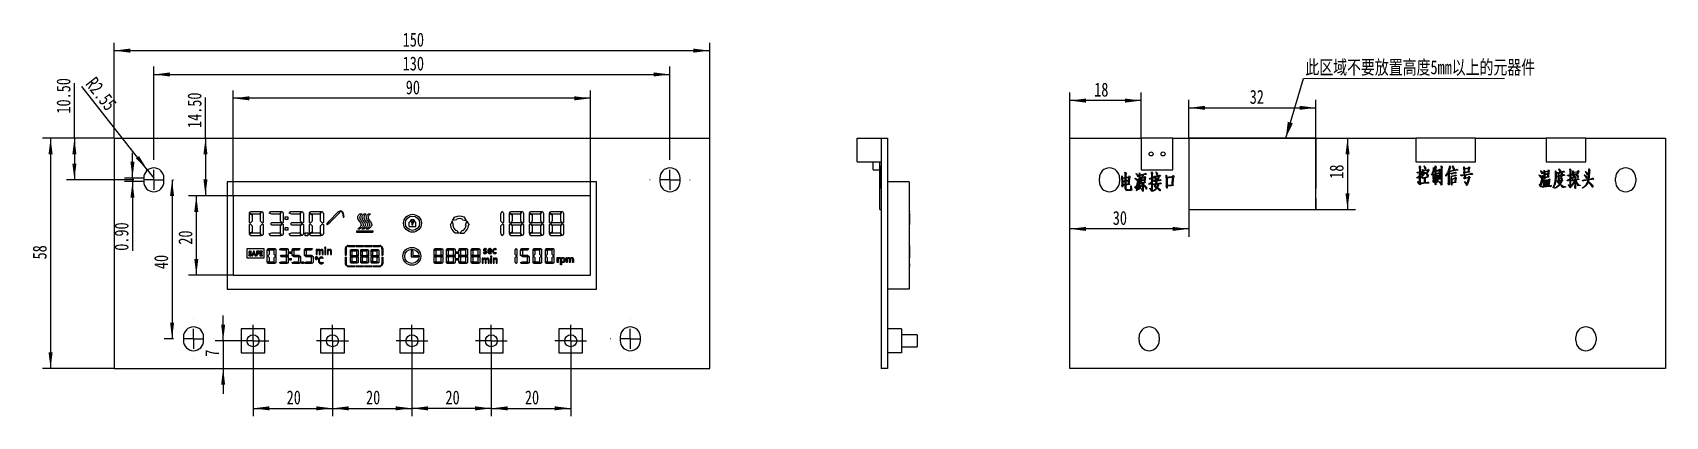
# Model space of a CAD drawing. Header units: millimetres. Extents: x 472 to 883, y 177 to 274.
import ezdxf

# ---------------------------------------------------------------- set-up
doc = ezdxf.new("R2010")
doc.units = ezdxf.units.MM
doc.linetypes.add('CENTERX2', pattern=[20.32, 12.7, -2.54, 2.54, -2.54])
doc.linetypes.add('PHANTOM', pattern=[12.7, 6.35, -1.27, 1.27, -1.27, 1.27, -1.27])
doc.layers.add('中心线层', color=1, linetype='CENTERX2', lineweight=25)
doc.layers.add('标注层', color=150, linetype='Continuous', lineweight=25)
doc.styles.add('SLDTEXTSTYLE0', font='hyswlongfangsong.ttf', dxfattribs={"bigfont": 'bigfont'})
doc.styles.add('SLDTEXTSTYLE2', font='hyswlongfangsong.ttf')
doc.styles.get("Standard").update_dxf_attribs({"font": 'hyswlongfangsong.ttf'})
doc.dimstyles.new('SLDDIMSTYLE0', dxfattribs={"dimtxt": 3.5, "dimasz": 4.08, "dimexe": 0, "dimexo": 0.0625, "dimgap": 0.875, "dimtad": 2, "dimrnd": 1e-09, "dimzin": 12, "dimdsep": 46, "dimtxsty": 'SLDTEXTSTYLE2', "dimsah": 1, "dimcen": 0.09, "dimadec": 0, "dimazin": 3, "dimtfac": 1, "dimtofl": 0, "dimtmove": 0, "dimatfit": 3, "dimfxl": 0, "dimfrac": 2, "dimtolj": 1, "dimtzin": 12, "dimarcsym": 0})
doc.dimstyles.new('SLDDIMSTYLE1', dxfattribs={"dimtxt": 3.5, "dimasz": 4.08, "dimexe": 0, "dimexo": 0.0625, "dimgap": 0.875, "dimtad": 2, "dimrnd": 1e-09, "dimzin": 12, "dimdsep": 46, "dimtxsty": 'SLDTEXTSTYLE2', "dimsah": 1, "dimcen": 0.09, "dimadec": 0, "dimazin": 3, "dimtfac": 1, "dimtmove": 0, "dimatfit": 0, "dimfxl": 0, "dimfrac": 2, "dimtolj": 1, "dimtzin": 12, "dimarcsym": 0})
doc.dimstyles.new('SLDDIMSTYLE2', dxfattribs={"dimtxt": 3.5, "dimasz": 4.08, "dimexe": 0, "dimexo": 0.0625, "dimgap": 0.875, "dimtad": 2, "dimrnd": 1e-09, "dimzin": 4, "dimdsep": 46, "dimtxsty": 'SLDTEXTSTYLE2', "dimsah": 1, "dimcen": 0.09, "dimadec": 0, "dimazin": 1, "dimtfac": 1, "dimtofl": 0, "dimtmove": 0, "dimatfit": 3, "dimfxl": 0, "dimfrac": 2, "dimtolj": 1, "dimtzin": 12, "dimarcsym": 0})
doc.dimstyles.new('SLDDIMSTYLE3', dxfattribs={"dimtxt": 3.5, "dimasz": 4.08, "dimexe": 0, "dimexo": 0.0625, "dimgap": 0.875, "dimtad": 2, "dimrnd": 1e-09, "dimzin": 12, "dimdsep": 46, "dimtxsty": 'SLDTEXTSTYLE2', "dimsah": 1, "dimcen": 0, "dimadec": 0, "dimazin": 3, "dimtfac": 1, "dimtofl": 0, "dimtmove": 0, "dimatfit": 3, "dimfxl": 0, "dimfrac": 2, "dimtolj": 1, "dimtzin": 12, "dimarcsym": 0})
doc.dimstyles.new('SLDDIMSTYLE4', dxfattribs={"dimtxt": 3.5, "dimasz": 4.08, "dimexe": 0, "dimexo": 0.0625, "dimgap": 0.875, "dimtad": 2, "dimrnd": 1e-09, "dimzin": 0, "dimdsep": 46, "dimtxsty": 'SLDTEXTSTYLE2', "dimsah": 1, "dimcen": 0.09, "dimadec": 0, "dimazin": 0, "dimtfac": 1, "dimtmove": 0, "dimatfit": 0, "dimfxl": 0, "dimfrac": 2, "dimtolj": 1, "dimtzin": 12, "dimarcsym": 0})
doc.dimstyles.new('SLDDIMSTYLE5', dxfattribs={"dimtxt": 0.18, "dimasz": 4.08, "dimexe": 0, "dimexo": 0.0625, "dimgap": 0, "dimtad": 0, "dimtih": 1, "dimtoh": 1, "dimdec": 0, "dimrnd": 1e-09, "dimzin": 0, "dimdsep": 46, "dimtxsty": 'Standard', "dimsah": 1, "dimcen": 0.09, "dimadec": 0, "dimazin": 0, "dimtfac": 4.08, "dimtdec": 0, "dimtofl": 0, "dimtmove": 0, "dimatfit": 3, "dimfxl": 0, "dimfrac": 2, "dimtolj": 1, "dimtzin": 0, "dimarcsym": 0})

msp = doc.modelspace()

# ---------------------------------------------------------------- blocks, each defined once
blk = doc.blocks.new('_D')
at = {"layer": '标注层'}
for p, q in [((492.67, 247.17), (492.67, 271.17)), ((492.67, 269.17), (642.67, 269.17)), ((642.67, 247.17), (642.67, 271.17))]:
    blk.add_line(p, q, dxfattribs=at)
for points in [[(492.67, 269.17), (496.75, 268.66), (496.75, 269.68)], [(642.67, 269.17), (638.59, 269.68), (638.59, 268.66)]]:
    blk.add_solid(points, dxfattribs=at)
at = {"layer": '标注层', "insert": (565.36, 273.68), "char_height": 3.5, "attachment_point": 1, "style": 'SLDTEXTSTYLE2'}
blk.add_mtext('150', dxfattribs=at)
blk = doc.blocks.new('_D_1')
at = {"layer": '标注层'}
for p, q in [((492.67, 247.17), (474.67, 247.17)), ((476.67, 247.17), (476.67, 189.17)), ((492.67, 189.17), (474.67, 189.17))]:
    blk.add_line(p, q, dxfattribs=at)
for points in [[(476.67, 247.17), (476.16, 243.09), (477.18, 243.09)], [(476.67, 189.17), (477.18, 193.25), (476.16, 193.25)]]:
    blk.add_solid(points, dxfattribs=at)
at = {"layer": '标注层', "insert": (472.16, 216.64), "char_height": 3.5, "attachment_point": 1, "rotation": 90, "style": 'SLDTEXTSTYLE2'}
blk.add_mtext('58', dxfattribs=at)
blk = doc.blocks.new('_D_2')
at = {"layer": '标注层'}
for p, q in [((522.67, 232.67), (522.67, 259.17)), ((612.67, 232.67), (612.67, 259.17)), ((612.67, 257.17), (522.67, 257.17))]:
    blk.add_line(p, q, dxfattribs=at)
for points in [[(522.67, 257.17), (526.75, 256.66), (526.75, 257.68)], [(612.67, 257.17), (608.59, 257.68), (608.59, 256.66)]]:
    blk.add_solid(points, dxfattribs=at)
at = {"layer": '标注层', "insert": (566.13, 261.68), "char_height": 3.5, "attachment_point": 1, "style": 'SLDTEXTSTYLE2'}
blk.add_mtext('90', dxfattribs=at)
blk = doc.blocks.new('_D_3')
at = {"layer": '标注层'}
for p, q in [((522.67, 232.67), (511.37, 232.67)), ((513.37, 232.67), (513.37, 212.67)), ((522.67, 212.67), (511.37, 212.67))]:
    blk.add_line(p, q, dxfattribs=at)
for points in [[(513.37, 232.67), (512.86, 228.59), (513.88, 228.59)], [(513.37, 212.67), (513.88, 216.75), (512.86, 216.75)]]:
    blk.add_solid(points, dxfattribs=at)
at = {"layer": '标注层', "insert": (508.86, 220.35), "char_height": 3.5, "attachment_point": 1, "rotation": 90, "style": 'SLDTEXTSTYLE2'}
blk.add_mtext('20', dxfattribs=at)
blk = doc.blocks.new('_D_4')
at = {"layer": '标注层'}
for p, q in [((527.67, 192.17), (527.67, 177.17)), ((547.67, 192.17), (547.67, 177.17)), ((527.67, 179.17), (547.67, 179.17))]:
    blk.add_line(p, q, dxfattribs=at)
for points in [[(527.67, 179.17), (531.75, 178.66), (531.75, 179.68)], [(547.67, 179.17), (543.59, 179.68), (543.59, 178.66)]]:
    blk.add_solid(points, dxfattribs=at)
at = {"layer": '标注层', "insert": (536.13, 183.68), "char_height": 3.5, "attachment_point": 1, "style": 'SLDTEXTSTYLE2'}
blk.add_mtext('20', dxfattribs=at)
blk = doc.blocks.new('_D_5')
at = {"layer": '标注层'}
for p, q in [((520.13, 196.17), (520.13, 202.52)), ((523.67, 196.17), (518.13, 196.17)), ((520.13, 196.17), (520.13, 189.17)), ((520.13, 189.17), (520.13, 182.82))]:
    blk.add_line(p, q, dxfattribs=at)
for points in [[(520.13, 196.17), (520.64, 200.25), (519.62, 200.25)], [(520.13, 189.17), (519.62, 185.09), (520.64, 185.09)]]:
    blk.add_solid(points, dxfattribs=at)
at = {"layer": '标注层', "insert": (515.62, 192.17), "char_height": 3.5, "attachment_point": 1, "rotation": 90, "style": 'SLDTEXTSTYLE2'}
blk.add_mtext('7', dxfattribs=at)
blk = doc.blocks.new('_D_6')
at = {"layer": '标注层'}
for p, q in [((547.67, 192.17), (547.67, 177.17)), ((567.67, 192.17), (567.67, 177.17)), ((547.67, 179.17), (567.67, 179.17))]:
    blk.add_line(p, q, dxfattribs=at)
for points in [[(547.67, 179.17), (551.75, 178.66), (551.75, 179.68)], [(567.67, 179.17), (563.59, 179.68), (563.59, 178.66)]]:
    blk.add_solid(points, dxfattribs=at)
at = {"layer": '标注层', "insert": (556.13, 183.68), "char_height": 3.5, "attachment_point": 1, "style": 'SLDTEXTSTYLE2'}
blk.add_mtext('20', dxfattribs=at)
blk = doc.blocks.new('_D_7')
at = {"layer": '标注层'}
for p, q in [((567.67, 192.17), (567.67, 177.17)), ((587.67, 192.17), (587.67, 177.17)), ((587.67, 179.17), (567.67, 179.17))]:
    blk.add_line(p, q, dxfattribs=at)
for points in [[(567.67, 179.17), (571.75, 178.66), (571.75, 179.68)], [(587.67, 179.17), (583.59, 179.68), (583.59, 178.66)]]:
    blk.add_solid(points, dxfattribs=at)
at = {"layer": '标注层', "insert": (576.13, 183.68), "char_height": 3.5, "attachment_point": 1, "style": 'SLDTEXTSTYLE2'}
blk.add_mtext('20', dxfattribs=at)
blk = doc.blocks.new('_D_8')
at = {"layer": '标注层'}
for p, q in [((587.67, 192.17), (587.67, 177.17)), ((607.67, 192.17), (607.67, 177.17)), ((587.67, 179.17), (607.67, 179.17))]:
    blk.add_line(p, q, dxfattribs=at)
for points in [[(587.67, 179.17), (591.75, 178.66), (591.75, 179.68)], [(607.67, 179.17), (603.59, 179.68), (603.59, 178.66)]]:
    blk.add_solid(points, dxfattribs=at)
at = {"layer": '标注层', "insert": (596.13, 183.68), "char_height": 3.5, "attachment_point": 1, "style": 'SLDTEXTSTYLE2'}
blk.add_mtext('20', dxfattribs=at)
blk = doc.blocks.new('_D_9')
at = {"layer": '标注层'}
for p, q in [((502.67, 241.72), (502.67, 265.17)), ((502.67, 263.17), (632.67, 263.17)), ((632.67, 241.72), (632.67, 265.17))]:
    blk.add_line(p, q, dxfattribs=at)
for points in [[(502.67, 263.17), (506.75, 262.66), (506.75, 263.68)], [(632.67, 263.17), (628.59, 263.68), (628.59, 262.66)]]:
    blk.add_solid(points, dxfattribs=at)
at = {"layer": '标注层', "insert": (565.36, 267.68), "char_height": 3.5, "attachment_point": 1, "style": 'SLDTEXTSTYLE2'}
blk.add_mtext('130', dxfattribs=at)
blk = doc.blocks.new('_D_10')
at = {"layer": '标注层'}
for p, q in [((507.27, 236.67), (507.27, 196.67)), ((507.62, 196.67), (505.27, 196.67))]:
    blk.add_line(p, q, dxfattribs=at)
for points in [[(507.27, 236.67), (506.76, 232.59), (507.78, 232.59)], [(507.27, 196.67), (507.78, 200.75), (506.76, 200.75)]]:
    blk.add_solid(points, dxfattribs=at)
at = {"layer": '标注层', "insert": (502.76, 214.21), "char_height": 3.5, "attachment_point": 1, "rotation": 90, "style": 'SLDTEXTSTYLE2'}
blk.add_mtext('40', dxfattribs=at)
blk = doc.blocks.new('_D_11')
at = {"layer": '标注层'}
for p, q in [((515.68, 247.17), (515.68, 257.37)), ((515.68, 247.17), (515.68, 232.67)), ((522.67, 232.67), (513.68, 232.67))]:
    blk.add_line(p, q, dxfattribs=at)
for points in [[(515.68, 247.17), (515.17, 243.09), (516.18, 243.09)], [(515.68, 232.67), (516.18, 236.75), (515.17, 236.75)]]:
    blk.add_solid(points, dxfattribs=at)
at = {"layer": '标注层', "insert": (511.16, 249.7), "char_height": 3.5, "attachment_point": 1, "rotation": 90, "style": 'SLDTEXTSTYLE2'}
blk.add_mtext('14.50', dxfattribs=at)
blk = doc.blocks.new('_D_12')
at = {"layer": '标注层'}
for p, q in [((482.67, 247.17), (482.67, 261.01)), ((492.67, 247.17), (480.67, 247.17)), ((482.67, 247.17), (482.67, 236.67)), ((497.62, 236.67), (480.67, 236.67))]:
    blk.add_line(p, q, dxfattribs=at)
for points in [[(482.67, 247.17), (482.16, 243.09), (483.18, 243.09)], [(482.67, 236.67), (483.18, 240.75), (482.16, 240.75)]]:
    blk.add_solid(points, dxfattribs=at)
at = {"layer": '标注层', "insert": (478.16, 253.33), "char_height": 3.5, "attachment_point": 1, "rotation": 90, "style": 'SLDTEXTSTYLE2'}
blk.add_mtext('10.50', dxfattribs=at)
blk = doc.blocks.new('_D_13')
at = {"layer": '标注层'}
for q in [(484.5, 260.11), (502.67, 237.12)]:
    blk.add_line((501.09, 239.12), q, dxfattribs=at)
blk.add_solid([(501.09, 239.12), (498.96, 242.64), (498.16, 242.01)], dxfattribs=at)
at = {"layer": '标注层', "insert": (488.04, 262.9), "char_height": 3.5, "attachment_point": 1, "rotation": 308.3178, "style": 'SLDTEXTSTYLE2'}
blk.add_mtext('R2.55', dxfattribs=at)
blk = doc.blocks.new('_D_14')
at = {"layer": '标注层'}
for p, q in [((497.29, 237.12), (497.29, 243.47)), ((500.12, 237.12), (495.29, 237.12)), ((500.12, 236.22), (495.29, 236.22)), ((497.29, 237.12), (497.29, 236.22)), ((497.29, 236.22), (497.29, 218.82))]:
    blk.add_line(p, q, dxfattribs=at)
for points in [[(497.29, 237.12), (497.8, 241.2), (496.78, 241.2)], [(497.29, 236.22), (496.78, 232.14), (497.8, 232.14)]]:
    blk.add_solid(points, dxfattribs=at)
at = {"layer": '标注层', "insert": (492.78, 218.82), "char_height": 3.5, "attachment_point": 1, "rotation": 90, "style": 'SLDTEXTSTYLE2'}
blk.add_mtext('0.90', dxfattribs=at)
blk = doc.blocks.new('SW_CENTERMARKSYMBOL_0')
at = {"layer": '中心线层', "color": 0}
for p, q in [((-2.5, 0), (-4, 0)), ((0, 0), (-2.5, 0)), ((0, 2.5), (0, 4)), ((0, 0), (0, 2.5)), ((0, 0), (0, -2.5)), ((0, 0), (2.5, 0)), ((2.5, 0), (4, 0)), ((0, -2.5), (0, -4))]:
    blk.add_line(p, q, dxfattribs=at)
blk = doc.blocks.new('SW_CENTERMARKSYMBOL_1')
at = {"layer": '中心线层', "color": 0}
for p, q in [((-2.5, 0), (-4, 0)), ((0, 0), (-2.5, 0)), ((0, 2.5), (0, 4)), ((0, 0), (0, 2.5)), ((0, 0), (0, -2.5)), ((0, 0), (2.5, 0)), ((2.5, 0), (4, 0)), ((0, -2.5), (0, -4))]:
    blk.add_line(p, q, dxfattribs=at)
blk = doc.blocks.new('SW_CENTERMARKSYMBOL_2')
at = {"layer": '中心线层', "color": 0}
for p, q in [((-2.5, 0), (-4, 0)), ((0, 0), (-2.5, 0)), ((0, 2.5), (0, 4)), ((0, 0), (0, 2.5)), ((0, 0), (0, -2.5)), ((0, 0), (2.5, 0)), ((2.5, 0), (4, 0)), ((0, -2.5), (0, -4))]:
    blk.add_line(p, q, dxfattribs=at)
blk = doc.blocks.new('SW_CENTERMARKSYMBOL_3')
at = {"layer": '中心线层', "color": 0}
for p, q in [((-2.5, 0), (-4, 0)), ((0, 0), (-2.5, 0)), ((0, 2.5), (0, 4)), ((0, 0), (0, 2.5)), ((0, 0), (0, -2.5)), ((0, 0), (2.5, 0)), ((2.5, 0), (4, 0)), ((0, -2.5), (0, -4))]:
    blk.add_line(p, q, dxfattribs=at)
blk = doc.blocks.new('SW_CENTERMARKSYMBOL_4')
at = {"layer": '中心线层', "color": 0}
for p, q in [((-2.5, 0), (-4, 0)), ((0, 0), (-2.5, 0)), ((0, 2.5), (0, 4)), ((0, 0), (0, 2.5)), ((0, 0), (0, -2.5)), ((0, 0), (2.5, 0)), ((2.5, 0), (4, 0)), ((0, -2.5), (0, -4))]:
    blk.add_line(p, q, dxfattribs=at)
blk = doc.blocks.new('SW_CENTERMARKSYMBOL_5')
at = {"layer": '中心线层', "color": 0}
for p, q in [((0, 5), (0, 5.05)), ((-5, 0), (-5.05, 0)), ((0, 0), (-2.5, 0)), ((0, 0), (0, 2.5)), ((0, 0), (0, -2.5)), ((0, 0), (2.5, 0)), ((5, 0), (5.05, 0)), ((0, -5), (0, -5.05))]:
    blk.add_line(p, q, dxfattribs=at)
blk = doc.blocks.new('SW_CENTERMARKSYMBOL_6')
at = {"layer": '中心线层', "color": 0}
for p, q in [((0, 5), (0, 5.05)), ((-5, 0), (-5.05, 0)), ((0, 0), (-2.5, 0)), ((0, 0), (0, 2.5)), ((0, 0), (0, -2.5)), ((0, 0), (2.5, 0)), ((5, 0), (5.05, 0)), ((0, -5), (0, -5.05))]:
    blk.add_line(p, q, dxfattribs=at)
blk = doc.blocks.new('SW_CENTERMARKSYMBOL_7')
at = {"layer": '中心线层', "color": 0}
for p, q in [((0, 5), (0, 5.05)), ((-5, 0), (-5.05, 0)), ((0, 0), (-2.5, 0)), ((0, 0), (0, 2.5)), ((0, 0), (0, -2.5)), ((0, 0), (2.5, 0)), ((5, 0), (5.05, 0)), ((0, -5), (0, -5.05))]:
    blk.add_line(p, q, dxfattribs=at)
blk = doc.blocks.new('SW_CENTERMARKSYMBOL_8')
at = {"layer": '中心线层', "color": 0}
for p, q in [((0, 5), (0, 5.05)), ((-5, 0), (-5.05, 0)), ((0, 0), (-2.5, 0)), ((0, 0), (0, 2.5)), ((0, 0), (0, -2.5)), ((0, 0), (2.5, 0)), ((5, 0), (5.05, 0)), ((0, -5), (0, -5.05))]:
    blk.add_line(p, q, dxfattribs=at)
blk = doc.blocks.new('_D_15')
at = {"layer": '标注层'}
for p, q in [((763.35, 229.17), (763.35, 222.32)), ((763.35, 224.32), (733.35, 224.32))]:
    blk.add_line(p, q, dxfattribs=at)
for points in [[(733.35, 224.32), (737.43, 223.81), (737.43, 224.83)], [(763.35, 224.32), (759.27, 224.83), (759.27, 223.81)]]:
    blk.add_solid(points, dxfattribs=at)
at = {"layer": '标注层', "insert": (744.19, 228.83), "char_height": 3.5, "attachment_point": 1, "style": 'SLDTEXTSTYLE2'}
blk.add_mtext('30', dxfattribs=at)
blk = doc.blocks.new('_D_16')
at = {"layer": '标注层'}
for p, q in [((763.35, 247.17), (805.31, 247.17)), ((803.31, 247.17), (803.31, 229.17)), ((763.35, 229.17), (805.31, 229.17))]:
    blk.add_line(p, q, dxfattribs=at)
for points in [[(803.31, 247.17), (802.8, 243.09), (803.81, 243.09)], [(803.31, 229.17), (803.81, 233.25), (802.8, 233.25)]]:
    blk.add_solid(points, dxfattribs=at)
at = {"layer": '标注层', "insert": (798.79, 236.92), "char_height": 3.5, "attachment_point": 1, "rotation": 90, "style": 'SLDTEXTSTYLE2'}
blk.add_mtext('18', dxfattribs=at)
blk = doc.blocks.new('_D_17')
at = {"layer": '标注层'}
for p, q in [((763.35, 247.17), (763.35, 256.78)), ((795.35, 247.17), (795.35, 256.78)), ((763.35, 254.78), (795.35, 254.78))]:
    blk.add_line(p, q, dxfattribs=at)
for points in [[(763.35, 254.78), (767.43, 254.27), (767.43, 255.28)], [(795.35, 254.78), (791.27, 255.28), (791.27, 254.27)]]:
    blk.add_solid(points, dxfattribs=at)
at = {"layer": '标注层', "insert": (778.67, 259.29), "char_height": 3.5, "attachment_point": 1, "style": 'SLDTEXTSTYLE2'}
blk.add_mtext('32', dxfattribs=at)
blk = doc.blocks.new('_D_18')
at = {"layer": '标注层'}
for p, q in [((733.35, 247.17), (733.35, 258.6)), ((751.35, 256.6), (733.35, 256.6)), ((751.35, 247.17), (751.35, 258.6))]:
    blk.add_line(p, q, dxfattribs=at)
for points in [[(733.35, 256.6), (737.43, 256.09), (737.43, 257.11)], [(751.35, 256.6), (747.27, 257.11), (747.27, 256.09)]]:
    blk.add_solid(points, dxfattribs=at)
at = {"layer": '标注层', "insert": (739.51, 261.11), "char_height": 3.5, "attachment_point": 1, "style": 'SLDTEXTSTYLE2'}
blk.add_mtext('18', dxfattribs=at)
blk = doc.blocks.new('SW_NOTE_0')
at = {"color": 0, "linetype": 'Continuous', "lineweight": 0}
blk.add_line((50.65, 0), (0, 0), dxfattribs=at)
at = {"color": 0, "linetype": 'Continuous', "lineweight": 0, "insert": (0.48, 4.56), "char_height": 3.5, "attachment_point": 1, "style": 'SLDTEXTSTYLE0'}
blk.add_mtext('此区域不要放置高度5mm以上的元器件', dxfattribs=at)

# ---------------------------------------------------------------- dimensions: what is measured, and where the dimension line sits
at = {"layer": '标注层'}
for base, p1, p2, dimstyle, picture, middle in [((642.668, 269.169), (492.668, 247.169), (642.668, 247.169), 'SLDDIMSTYLE0', '_D', (567.668, 269.169)), ((632.668, 263.169), (502.668, 241.719), (632.668, 241.719), 'SLDDIMSTYLE0', '_D_9', (567.668, 263.169)), ((522.668, 257.169), (612.668, 232.669), (522.668, 232.669), 'SLDDIMSTYLE0', '_D_2', (567.668, 257.169)), ((733.35, 256.598), (751.35, 247.169), (733.35, 247.169), 'SLDDIMSTYLE1', '_D_18', (741.046, 256.598)), ((795.35, 254.777), (763.35, 247.169), (795.35, 247.169), 'SLDDIMSTYLE0', '_D_17', (780.211, 254.777)), ((733.35, 224.318), (763.35, 229.169), (733.35, 247.169), 'SLDDIMSTYLE0', '_D_15', (745.722, 224.318)), ((547.668, 179.169), (527.668, 192.169), (547.668, 192.169), 'SLDDIMSTYLE0', '_D_4', (537.668, 179.169)), ((567.668, 179.169), (547.668, 192.169), (567.668, 192.169), 'SLDDIMSTYLE0', '_D_6', (557.668, 179.169)), ((567.668, 179.169), (587.668, 192.169), (567.668, 192.169), 'SLDDIMSTYLE0', '_D_7', (577.668, 179.169)), ((607.668, 179.169), (587.668, 192.169), (607.668, 192.169), 'SLDDIMSTYLE0', '_D_8', (597.668, 179.169))]:
    dim = msp.add_linear_dim(base=base, p1=p1, p2=p2, dimstyle=dimstyle, dxfattribs=at)
    dim.commit()
    dim.dimension.update_dxf_attribs({"geometry": picture, "text_midpoint": middle, "dimtype": 160})
for base, p1, p2, dimstyle, picture, middle in [((482.668, 236.669), (492.668, 247.169), (497.618, 236.669), 'SLDDIMSTYLE2', '_D_12', (482.668, 257.169)), ((515.676, 232.669), (492.668, 247.169), (522.668, 232.669), 'SLDDIMSTYLE2', '_D_11', (515.676, 253.534)), ((476.668, 189.169), (492.668, 247.169), (492.668, 189.169), 'SLDDIMSTYLE0', '_D_1', (476.668, 218.169)), ((803.306, 229.169), (763.35, 247.169), (763.35, 229.169), 'SLDDIMSTYLE1', '_D_16', (803.306, 238.457)), ((497.292, 236.219), (500.118, 237.119), (500.118, 236.219), 'SLDDIMSTYLE4', '_D_14', (497.292, 221.889)), ((507.27, 196.669), (507.718, 236.669), (507.618, 196.669), 'SLDDIMSTYLE0', '_D_10', (507.27, 215.741)), ((513.369, 212.669), (522.668, 232.669), (522.668, 212.669), 'SLDDIMSTYLE0', '_D_3', (513.369, 221.889)), ((520.128, 189.169), (523.668, 196.169), (492.668, 189.169), 'SLDDIMSTYLE1', '_D_5', (520.128, 192.931))]:
    dim = msp.add_linear_dim(base=base, p1=p1, p2=p2, angle=90, dimstyle=dimstyle, dxfattribs=at)
    dim.commit()
    dim.dimension.update_dxf_attribs({"geometry": picture, "text_midpoint": middle, "dimtype": 160})
dim = msp.add_radius_dim(center=(502.668, 237.119), mpoint=(501.087, 239.12), dimstyle='SLDDIMSTYLE3', dxfattribs=at)
dim.commit()
dim.dimension.update_dxf_attribs({"geometry": '_D_13', "text_midpoint": (486.823, 257.169), "dimtype": 164})

# ---------------------------------------------------------------- linework, layer by layer
at = {"color": 7, "linetype": 'Continuous', "lineweight": 25}
for p, q in [((492.668, 247.169), (642.668, 247.169)), ((492.668, 247.169), (492.668, 189.169)), ((642.668, 189.169), (642.668, 247.169)), ((679.847, 241.169), (679.847, 247.169)), ((679.847, 247.169), (685.847, 247.169)), ((685.847, 247.169), (685.847, 189.169)), ((685.847, 247.169), (687.447, 247.169)), ((687.447, 247.169), (687.447, 189.169)), ((733.35, 189.169), (733.35, 247.169)), ((733.35, 247.169), (751.35, 247.169)), ((751.35, 247.169), (751.35, 239.169)), ((759.35, 247.169), (751.35, 247.169)), ((759.35, 239.169), (759.35, 247.169)), ((759.35, 247.169), (763.35, 247.169)), ((763.35, 247.169), (763.35, 229.169)), ((795.35, 247.169), (763.35, 247.169)), ((795.35, 229.169), (795.35, 247.169)), ((795.35, 247.169), (820.532, 247.169)), ((820.532, 247.169), (820.532, 241.169)), ((835.532, 247.169), (820.532, 247.169)), ((835.532, 241.169), (835.532, 247.169)), ((835.532, 247.169), (853.35, 247.169)), ((853.35, 247.169), (853.35, 241.169)), ((863.35, 247.169), (853.35, 247.169)), ((863.35, 241.169), (863.35, 247.169)), ((863.35, 247.169), (883.35, 247.169)), ((883.35, 247.169), (883.35, 189.169)), ((679.847, 241.169), (685.847, 241.169)), ((683.847, 239.169), (683.847, 241.169)), ((683.847, 239.169), (685.547, 239.169)), ((685.547, 229.169), (685.547, 241.169)), ((685.747, 240.214), (685.847, 240.214)), ((685.747, 240.214), (685.747, 240.173)), ((685.747, 240.173), (685.847, 240.173)), ((685.747, 240.173), (685.747, 240.088)), ((685.747, 240.088), (685.847, 240.088)), ((685.747, 240.088), (685.747, 239.957)), ((685.747, 239.957), (685.847, 239.957)), ((685.747, 239.957), (685.747, 239.944)), ((685.847, 239.941), (685.747, 239.941)), ((685.747, 239.922), (685.847, 239.922)), ((685.747, 239.922), (685.747, 239.751)), ((685.747, 239.751), (685.847, 239.751)), ((685.747, 239.47), (685.847, 239.47)), ((685.747, 239.47), (685.747, 239.445)), ((685.747, 239.445), (685.847, 239.445)), ((685.747, 239.445), (685.747, 239.389)), ((685.747, 239.389), (685.847, 239.389)), ((685.747, 239.389), (685.747, 239.017)), ((685.747, 239.017), (685.847, 239.017)), ((747.233, 238.535), (747.278, 238.605)), ((747.278, 238.605), (747.58, 238.263)), ((751.35, 239.169), (759.35, 239.169)), ((753.899, 238.626), (753.949, 238.676)), ((753.949, 238.676), (754.211, 238.303)), ((755.082, 238.591), (755.123, 238.641)), ((820.532, 241.169), (835.532, 241.169)), ((821.04, 238.356), (820.869, 238.497)), ((821.236, 238.608), (821.478, 238.658)), ((821.392, 240.118), (821.433, 240.173)), ((821.433, 240.173), (821.69, 239.831)), ((821.478, 238.658), (821.478, 239.076)), ((821.614, 239.323), (821.604, 238.683)), ((821.795, 238.557), (821.604, 238.517)), ((821.604, 238.517), (821.604, 237.828)), ((821.911, 238.583), (821.795, 238.557)), ((821.961, 238.799), (822.113, 238.643)), ((822.163, 239.343), (822.218, 239.358)), ((822.173, 239.146), (822.163, 239.343)), ((822.248, 239.146), (822.263, 238.985)), ((822.263, 238.985), (823.054, 239.106)), ((822.862, 238.91), (822.263, 238.815)), ((822.545, 238.477), (822.565, 238.588)), ((822.565, 238.588), (822.611, 238.608)), ((822.606, 240.138), (822.646, 240.194)), ((822.611, 238.608), (822.727, 238.246)), ((822.646, 240.194), (822.712, 240.113)), ((822.712, 240.113), (822.807, 239.977)), ((822.807, 239.977), (822.882, 239.877)), ((822.832, 239.399), (822.817, 239.494)), ((822.853, 239.308), (822.832, 239.399)), ((823.547, 239.006), (822.862, 238.91)), ((822.882, 239.877), (822.973, 239.721)), ((822.979, 239.549), (822.923, 239.338)), ((822.968, 238.457), (823.003, 238.527)), ((823.054, 239.106), (823.557, 239.202)), ((823.477, 238.497), (823.416, 238.366)), ((823.563, 238.674), (823.477, 238.497)), ((823.557, 239.202), (823.627, 239.323)), ((823.663, 239.343), (823.819, 239.132)), ((823.819, 239.046), (823.768, 239)), ((825.418, 238.774), (824.93, 238.678)), ((824.965, 239.73), (825, 239.771)), ((825.096, 239.192), (824.995, 238.865)), ((824.995, 238.865), (825.418, 238.94)), ((825, 239.771), (825.206, 239.439)), ((825.121, 239.293), (825.096, 239.192)), ((825.352, 240.123), (825.387, 240.168)), ((825.387, 240.168), (825.644, 239.831)), ((825.418, 238.94), (825.418, 239.604)), ((825.418, 238.211), (825.418, 238.774)), ((825.554, 239.479), (825.554, 238.965)), ((826.027, 238.875), (825.554, 238.799)), ((825.554, 238.799), (825.554, 238.24)), ((826.193, 238.9), (826.027, 238.875)), ((826.032, 239.132), (826.163, 239)), ((826.394, 239.333), (826.435, 239.378)), ((826.435, 239.378), (826.661, 239.056)), ((826.445, 237.566), (826.45, 238.703)), ((826.883, 240.153), (826.928, 240.199)), ((826.928, 240.199), (827.174, 239.851)), ((826.938, 236.318), (826.948, 239.423)), ((827.089, 239.413), (827.079, 236.192)), ((828.748, 236.322), (828.748, 238.709)), ((829.131, 239.604), (828.885, 239.026)), ((828.885, 239.026), (828.889, 236.207)), ((829.141, 238.709), (828.995, 238.839)), ((829.015, 238.92), (829.267, 238.96)), ((829.05, 240.199), (829.096, 240.214)), ((829.096, 240.214), (829.257, 239.781)), ((829.267, 238.96), (829.665, 239.02)), ((830.082, 238.935), (829.579, 238.85)), ((829.665, 239.02), (830.022, 239.097)), ((829.745, 240.144), (829.785, 240.173)), ((829.78, 240.038), (829.745, 240.144)), ((829.785, 240.173), (829.846, 240.088)), ((829.846, 240.088), (829.992, 239.866)), ((829.967, 239.323), (829.921, 239.534)), ((829.992, 239.207), (829.967, 239.323)), ((829.992, 239.866), (830.117, 239.65)), ((830.022, 239.097), (830.304, 239.146)), ((830.137, 239.479), (830.067, 239.258)), ((830.999, 239.076), (830.082, 238.935)), ((830.47, 238.557), (830.631, 238.412)), ((830.858, 239.338), (831.034, 239.172)), ((832.582, 239.932), (832.643, 239.957)), ((832.613, 239.685), (832.582, 239.932)), ((832.643, 239.957), (832.778, 239.549)), ((832.657, 238.789), (832.653, 239.152)), ((833.805, 239.544), (832.774, 239.383)), ((832.774, 239.383), (832.794, 238.608)), ((832.778, 239.549), (833.79, 239.71)), ((832.794, 238.608), (833.745, 238.764)), ((833.499, 238.548), (832.794, 238.442)), ((833.906, 238.608), (833.499, 238.548)), ((833.745, 238.764), (833.805, 239.544)), ((833.79, 239.71), (833.871, 239.906)), ((833.951, 239.348), (833.886, 238.83)), ((833.886, 238.83), (834.002, 238.709)), ((834.017, 238.618), (833.906, 238.608)), ((833.937, 239.922), (834.067, 239.751)), ((851.916, 238.926), (851.957, 239.002)), ((851.972, 238.84), (851.916, 238.926)), ((851.957, 239.002), (852.032, 238.937)), ((852.032, 238.937), (852.204, 238.78)), ((852.204, 238.78), (852.344, 238.635)), ((852.793, 239.082), (852.858, 239.102)), ((852.858, 239.102), (852.978, 238.765)), ((852.978, 238.765), (853.824, 238.966)), ((853.844, 238.77), (852.984, 238.579)), ((852.984, 238.579), (852.999, 238.075)), ((853.35, 241.169), (863.35, 241.169)), ((853.749, 237.517), (853.844, 238.77)), ((853.824, 238.966), (853.89, 239.113)), ((853.981, 238.549), (853.895, 237.542)), ((853.965, 239.128), (854.061, 239.002)), ((855.675, 238.916), (855.736, 238.937)), ((855.68, 238.84), (855.675, 238.916)), ((855.695, 238.705), (855.68, 238.84)), ((855.736, 238.937), (855.861, 238.438)), ((856.138, 238.483), (856.622, 238.579)), ((857.105, 238.498), (856.42, 238.373)), ((856.49, 239.415), (856.516, 239.47)), ((856.516, 239.47), (856.551, 239.44)), ((856.551, 239.44), (856.662, 239.329)), ((856.622, 238.579), (857.085, 238.664)), ((856.662, 239.329), (856.792, 239.203)), ((856.792, 239.203), (856.893, 239.087)), ((856.833, 238.67), (856.818, 238.715)), ((856.904, 238.73), (856.883, 238.67)), ((856.924, 238.856), (856.904, 238.73)), ((856.944, 238.931), (856.924, 238.856)), ((857.085, 238.664), (857.286, 238.705)), ((857.508, 238.564), (857.175, 238.509)), ((857.175, 238.509), (857.361, 238.272)), ((857.825, 238.619), (857.508, 238.564)), ((857.754, 238.866), (857.945, 238.715)), ((857.945, 238.635), (857.825, 238.619)), ((859.283, 239.384), (859.327, 239.445)), ((859.327, 239.445), (859.594, 239.107)), ((859.373, 237.925), (859.373, 238.635)), ((859.509, 238.494), (859.509, 237.96)), ((860.072, 238.906), (860.128, 238.911)), ((860.143, 238.765), (860.153, 238.609)), ((860.153, 238.609), (860.777, 238.705)), ((861.321, 238.635), (860.158, 238.433)), ((860.777, 238.705), (861.185, 238.785)), ((861.15, 238.091), (861.321, 238.635)), ((861.185, 238.785), (861.316, 238.811)), ((861.316, 238.811), (861.386, 238.946)), ((861.467, 238.952), (861.598, 238.796)), ((863.176, 238.735), (863.207, 238.79)), ((863.217, 238.679), (863.176, 238.735)), ((863.207, 238.79), (863.252, 238.755)), ((863.252, 238.755), (863.469, 238.594)), ((863.469, 238.594), (863.71, 238.388)), ((864.038, 239.359), (864.073, 239.389)), ((864.058, 239.263), (864.038, 239.359)), ((864.058, 238.377), (864.068, 238.78)), ((864.073, 239.389), (864.349, 239.017)), ((500.118, 237.119), (500.118, 236.219)), ((505.218, 236.219), (505.218, 237.119)), ((614.168, 236.169), (521.168, 236.169)), ((521.168, 236.169), (521.168, 209.169)), ((614.168, 209.169), (614.168, 236.169)), ((630.118, 237.119), (630.118, 236.219)), ((635.218, 236.219), (635.218, 237.119)), ((685.734, 238.097), (685.747, 238.097)), ((685.734, 238.052), (685.747, 238.052)), ((685.734, 237.725), (685.747, 237.725)), ((685.734, 236.78), (685.747, 236.78)), ((685.734, 236.012), (685.747, 236.012)), ((685.734, 235.398), (685.747, 235.398)), ((685.734, 235.365), (685.747, 235.365)), ((685.734, 235.247), (685.747, 235.247)), ((685.747, 237.084), (685.847, 237.084)), ((685.747, 237.084), (685.747, 236.898)), ((685.747, 236.898), (685.847, 236.898)), ((685.747, 236.822), (685.847, 236.822)), ((685.747, 236.822), (685.747, 236.782)), ((685.747, 236.782), (685.847, 236.782)), ((685.747, 236.782), (685.747, 236.731)), ((685.747, 236.731), (685.747, 236.661)), ((685.747, 236.661), (685.847, 236.661)), ((685.747, 236.661), (685.747, 236.22)), ((685.747, 236.097), (685.847, 236.097)), ((685.747, 236.097), (685.747, 236.052)), ((685.747, 236.052), (685.847, 236.052)), ((685.747, 236.052), (685.747, 235.79)), ((685.747, 235.79), (685.747, 235.563)), ((685.747, 235.563), (685.847, 235.563)), ((685.747, 235.563), (685.747, 235.332)), ((685.747, 235.155), (685.747, 234.904)), ((685.747, 234.783), (685.847, 234.783)), ((685.747, 234.719), (685.747, 234.607)), ((685.747, 234.607), (685.747, 234.592)), ((685.747, 234.592), (685.847, 234.592)), ((685.747, 234.577), (685.847, 234.577)), ((685.747, 234.498), (685.847, 234.498)), ((692.947, 236.169), (687.447, 236.169)), ((692.947, 236.169), (692.947, 209.169)), ((740.8, 236.219), (740.8, 237.119)), ((745.9, 237.119), (745.9, 236.219)), ((746.443, 237.619), (746.518, 237.649)), ((746.528, 235.011), (746.478, 235.122)), ((746.528, 236.109), (746.513, 236.582)), ((746.518, 237.649), (746.584, 237.402)), ((746.533, 235.731), (746.528, 236.109)), ((746.604, 234.84), (746.528, 235.011)), ((746.584, 237.402), (746.639, 237.186)), ((746.639, 237.186), (746.83, 237.206)), ((746.85, 237.01), (746.644, 236.974)), ((746.644, 236.974), (746.654, 236.582)), ((746.654, 236.582), (746.685, 235.475)), ((746.679, 235.041), (746.674, 234.911)), ((746.685, 235.268), (746.679, 235.041)), ((746.685, 235.475), (747.329, 235.55)), ((746.815, 235.288), (746.685, 235.268)), ((746.866, 236.179), (746.78, 236.29)), ((746.785, 236.346), (746.961, 236.37)), ((747.178, 235.343), (746.815, 235.288)), ((746.83, 237.206), (747.233, 237.256)), ((747.188, 237.055), (746.85, 237.01)), ((746.901, 236.129), (746.866, 236.179)), ((747.042, 236.179), (746.901, 236.129)), ((746.961, 236.37), (747.168, 236.396)), ((747.198, 236.22), (747.042, 236.179)), ((747.168, 236.396), (747.334, 236.426)), ((747.329, 235.359), (747.178, 235.343)), ((747.339, 237.08), (747.188, 237.055)), ((747.334, 236.249), (747.198, 236.22)), ((747.233, 237.256), (747.339, 237.276)), ((747.329, 235.55), (747.334, 236.249)), ((747.329, 234.765), (747.329, 235.359)), ((747.334, 236.426), (747.339, 237.08)), ((747.339, 237.276), (747.344, 237.74)), ((747.48, 237.095), (747.474, 236.456)), ((747.651, 236.31), (747.474, 236.275)), ((747.474, 236.275), (747.474, 235.57)), ((747.474, 235.57), (747.837, 235.61)), ((747.58, 235.394), (747.474, 235.379)), ((747.474, 235.379), (747.474, 234.835)), ((748.014, 237.166), (747.48, 237.095)), ((747.485, 237.719), (747.485, 237.297)), ((747.485, 237.297), (747.732, 237.327)), ((747.832, 235.424), (747.58, 235.394)), ((747.812, 236.33), (747.651, 236.31)), ((747.732, 237.327), (748.119, 237.382)), ((747.978, 236.35), (747.812, 236.33)), ((748.275, 235.464), (747.832, 235.424)), ((747.837, 235.61), (748.008, 235.641)), ((747.917, 236.602), (748.054, 236.436)), ((748.049, 236.355), (747.978, 236.35)), ((748.008, 235.641), (748.109, 235.661)), ((748.25, 237.191), (748.014, 237.166)), ((748.109, 235.661), (748.134, 235.903)), ((748.119, 237.382), (748.215, 237.402)), ((748.134, 235.903), (748.175, 236.31)), ((748.175, 236.31), (748.225, 236.924)), ((748.215, 237.402), (748.3, 237.578)), ((748.225, 236.924), (748.25, 237.191)), ((748.28, 235.847), (748.26, 235.686)), ((748.26, 235.686), (748.356, 235.55)), ((748.356, 235.469), (748.275, 235.464)), ((748.346, 236.487), (748.28, 235.847)), ((748.401, 237.01), (748.346, 236.487)), ((748.386, 237.589), (748.507, 237.453)), ((748.754, 235.132), (748.814, 235.142)), ((748.754, 234.417), (748.754, 235.132)), ((748.814, 235.142), (748.824, 235.021)), ((748.824, 235.021), (748.849, 234.815)), ((748.849, 234.815), (748.884, 234.543)), ((748.884, 234.543), (748.92, 234.312)), ((749.763, 236.995), (749.789, 237.08)), ((749.869, 236.904), (749.763, 236.995)), ((749.763, 234.906), (749.798, 234.981)), ((749.939, 234.639), (749.763, 234.906)), ((749.789, 237.08), (749.919, 237.015)), ((749.798, 234.981), (749.99, 234.8)), ((749.939, 236.833), (749.869, 236.904)), ((749.919, 237.015), (750.06, 236.945)), ((750.055, 236.713), (749.939, 236.833)), ((750.065, 234.442), (749.939, 234.639)), ((749.99, 234.8), (750.075, 234.719)), ((750.045, 238.183), (750.08, 238.259)), ((750.181, 238.017), (750.045, 238.183)), ((750.176, 236.572), (750.055, 236.713)), ((750.06, 236.945), (750.161, 236.889)), ((750.075, 234.719), (750.196, 235.187)), ((750.08, 238.259), (750.232, 238.138)), ((750.161, 236.889), (750.261, 236.824)), ((750.256, 236.461), (750.176, 236.572)), ((750.282, 237.881), (750.181, 238.017)), ((750.196, 235.187), (750.312, 235.601)), ((750.232, 238.138), (750.352, 238.042)), ((750.337, 235.117), (750.252, 234.719)), ((750.302, 236.401), (750.256, 236.461)), ((750.367, 237.75), (750.282, 237.881)), ((750.312, 235.601), (750.417, 235.993)), ((750.337, 236.663), (750.347, 236.471)), ((750.554, 236.154), (750.337, 235.117)), ((750.352, 238.042), (750.514, 237.911)), ((750.417, 237.659), (750.367, 237.75)), ((750.417, 235.993), (750.644, 236.884)), ((750.704, 236.844), (750.554, 236.154)), ((750.589, 237.705), (750.584, 237.574)), ((750.644, 236.884), (750.704, 236.844)), ((750.851, 236.809), (750.871, 237.176)), ((750.88, 238.45), (750.936, 238.464)), ((750.896, 238.007), (750.88, 238.45)), ((750.936, 238.464), (751.072, 237.951)), ((750.997, 236.889), (750.986, 236.597)), ((751.021, 237.312), (750.997, 236.889)), ((751.671, 237.886), (751.042, 237.78)), ((751.072, 237.951), (752.079, 238.133)), ((751.223, 237.397), (751.263, 237.423)), ((751.299, 234.966), (751.233, 234.865)), ((751.253, 235.419), (751.288, 235.444)), ((751.263, 237.423), (751.384, 237.115)), ((751.279, 236.129), (751.268, 236.769)), ((751.323, 235.625), (751.274, 235.721)), ((751.288, 235.444), (751.44, 235.107)), ((751.294, 234.463), (751.323, 234.523)), ((751.535, 234.131), (751.294, 234.463)), ((751.323, 234.523), (751.676, 234.221)), ((751.384, 237.115), (751.605, 237.166)), ((752.22, 237.115), (751.394, 236.965)), ((751.394, 236.965), (751.404, 236.562)), ((751.913, 236.487), (751.404, 236.401)), ((751.404, 236.401), (751.409, 235.973)), ((751.409, 235.973), (752.139, 236.104)), ((751.42, 235.812), (751.409, 235.636)), ((751.711, 235.862), (751.42, 235.812)), ((751.605, 237.166), (751.651, 237.483)), ((751.676, 237.79), (751.671, 237.886)), ((751.772, 237.448), (751.702, 237.181)), ((751.702, 237.181), (752.2, 237.282)), ((751.726, 235.746), (751.711, 235.862)), ((751.726, 234.578), (751.726, 235.746)), ((751.812, 237.574), (751.772, 237.448)), ((752.114, 237.966), (751.787, 237.906)), ((751.787, 237.906), (751.898, 237.745)), ((752.286, 235.943), (751.832, 235.872)), ((751.832, 235.872), (751.928, 235.736)), ((751.867, 235.178), (751.867, 234.322)), ((752.013, 236.507), (751.913, 236.487)), ((751.984, 236.723), (752.099, 236.587)), ((752.114, 236.522), (752.013, 236.507)), ((752.054, 235.343), (752.089, 235.419)), ((752.326, 234.92), (752.054, 235.343)), ((752.089, 235.419), (752.31, 235.193)), ((752.411, 238.012), (752.114, 237.966)), ((752.139, 236.104), (752.22, 237.115)), ((752.2, 237.282), (752.275, 237.438)), ((752.35, 236.934), (752.27, 236.129)), ((752.27, 236.129), (752.341, 236.024)), ((752.336, 235.947), (752.286, 235.943)), ((752.31, 235.193), (752.396, 235.107)), ((752.396, 234.81), (752.326, 234.92)), ((752.356, 237.428), (752.451, 237.297)), ((752.396, 235.107), (752.537, 234.946)), ((752.456, 234.695), (752.396, 234.81)), ((752.698, 238.052), (752.411, 238.012)), ((752.451, 237.212), (752.411, 237.171)), ((752.537, 234.543), (752.456, 234.695)), ((752.527, 238.283), (752.693, 238.118)), ((752.537, 234.946), (752.652, 234.8)), ((752.582, 234.433), (752.537, 234.543)), ((752.628, 234.327), (752.582, 234.433)), ((752.713, 234.609), (752.688, 234.407)), ((753.501, 235.51), (753.28, 235.581)), ((753.3, 235.661), (753.466, 235.762)), ((753.512, 236.829), (753.36, 236.97)), ((753.506, 234.528), (753.541, 234.598)), ((753.541, 234.598), (753.753, 234.392)), ((753.713, 237.071), (754, 237.126)), ((753.98, 234.442), (753.984, 234.604)), ((753.984, 234.604), (754, 236.003)), ((754, 237.126), (753.995, 237.549)), ((754, 236.185), (753.995, 236.965)), ((754.136, 236.119), (754.121, 234.543)), ((754.136, 237.589), (754.131, 237.151)), ((754.498, 237.06), (754.136, 236.99)), ((754.136, 236.99), (754.136, 236.305)), ((754.136, 236.305), (754.554, 236.672)), ((754.438, 236.426), (754.136, 236.119)), ((754.458, 235.404), (754.307, 235.56)), ((754.619, 236.245), (754.438, 236.426)), ((754.473, 237.276), (754.609, 237.135)), ((754.594, 236.597), (754.473, 236.467)), ((754.669, 237.332), (754.483, 237.483)), ((754.579, 237.071), (754.498, 237.06)), ((754.554, 236.672), (754.594, 236.597)), ((754.72, 235.645), (754.997, 235.681)), ((754.74, 234.946), (754.78, 235.037)), ((754.8, 234.871), (754.755, 234.891)), ((754.87, 234.84), (754.8, 234.871)), ((754.835, 235.178), (754.896, 235.339)), ((754.896, 235.339), (754.941, 235.5)), ((755.621, 237.529), (754.956, 237.408)), ((755.148, 236.769), (755.037, 236.516)), ((755.037, 236.516), (755.434, 236.577)), ((755.082, 237.604), (755.44, 237.664)), ((755.092, 237.071), (755.152, 236.899)), ((755.58, 235.585), (755.092, 235.515)), ((755.117, 236.27), (755.112, 236.346)), ((755.137, 235.691), (755.756, 235.782)), ((755.213, 236.361), (755.319, 236.109)), ((755.319, 237.881), (755.293, 237.986)), ((755.374, 238.309), (755.454, 238.188)), ((755.46, 238.077), (755.399, 237.881)), ((755.54, 236.587), (755.752, 236.622)), ((755.616, 237.417), (755.621, 237.529)), ((755.707, 237.538), (755.827, 237.247)), ((756.054, 235.645), (755.777, 235.61)), ((755.913, 234.397), (756.034, 234.301)), ((756.034, 237.816), (756.179, 237.649)), ((756.17, 237.589), (756.054, 237.578)), ((756.21, 235.666), (756.054, 235.645)), ((756.175, 236.733), (756.32, 236.567)), ((756.29, 236.516), (756.175, 236.502)), ((756.205, 235.918), (756.361, 235.757)), ((756.366, 235.681), (756.21, 235.666)), ((757.622, 237.82), (757.693, 237.84)), ((757.652, 237.388), (757.622, 237.82)), ((757.678, 236.839), (757.652, 237.388)), ((757.718, 234.78), (757.672, 234.951)), ((757.703, 235.52), (757.678, 236.839)), ((757.693, 237.84), (757.819, 237.317)), ((757.698, 235.258), (757.703, 235.354)), ((757.708, 235.434), (757.703, 235.52)), ((757.703, 235.354), (757.708, 235.434)), ((757.763, 234.639), (757.718, 234.78)), ((757.819, 237.317), (758.302, 237.382)), ((758.357, 237.176), (757.844, 237.1)), ((757.844, 237.1), (757.874, 235.283)), ((757.874, 235.072), (757.864, 234.78)), ((757.874, 235.283), (759.102, 235.414)), ((758.236, 235.112), (757.874, 235.072)), ((758.941, 235.178), (758.236, 235.112)), ((758.302, 237.382), (758.946, 237.473)), ((758.896, 237.252), (758.357, 237.176)), ((759.263, 237.292), (758.896, 237.252)), ((759.364, 235.202), (758.941, 235.178)), ((758.946, 237.473), (759.248, 237.523)), ((759.102, 235.414), (759.263, 237.292)), ((759.248, 237.523), (759.349, 237.715)), ((759.42, 236.879), (759.283, 235.424)), ((759.283, 235.424), (759.394, 235.299)), ((759.435, 237.73), (759.581, 237.518)), ((820.98, 237.052), (820.773, 237.158)), ((820.784, 237.224), (820.844, 237.259)), ((820.969, 236.166), (820.995, 236.221)), ((821.04, 236.066), (820.969, 236.166)), ((820.995, 236.221), (821.337, 235.915)), ((821.207, 235.844), (821.04, 236.066)), ((821.408, 235.522), (821.302, 235.698)), ((821.483, 235.401), (821.408, 235.522)), ((821.453, 236.005), (821.458, 236.181)), ((821.458, 236.181), (821.468, 236.362)), ((821.468, 236.362), (821.468, 237.541)), ((821.473, 237.732), (821.478, 238.492)), ((821.604, 237.828), (821.956, 238.11)), ((821.987, 238.034), (821.604, 237.656)), ((821.604, 236.942), (821.609, 236.584)), ((821.609, 236.584), (821.609, 236.227)), ((821.891, 235.658), (821.755, 235.809)), ((821.916, 237.264), (821.876, 237.329)), ((821.956, 238.11), (821.987, 238.034)), ((822.077, 238.114), (822.012, 238.291)), ((822.183, 237.027), (822.052, 237.168)), ((822.218, 237.803), (822.294, 237.944)), ((822.254, 235.899), (822.717, 235.955)), ((822.294, 237.944), (822.389, 238.099)), ((822.389, 237.254), (822.963, 237.345)), ((822.838, 235.794), (822.455, 235.754)), ((822.717, 235.955), (822.732, 237.138)), ((822.873, 237.158), (822.847, 235.96)), ((822.847, 235.96), (823.24, 236.005)), ((823.054, 237.184), (822.873, 237.158)), ((823.22, 237.213), (823.054, 237.184)), ((823.31, 237.455), (823.446, 237.304)), ((823.442, 237.239), (823.351, 237.228)), ((823.416, 238.366), (823.356, 238.416)), ((823.416, 238.12), (823.557, 237.973)), ((823.522, 237.546), (823.482, 237.636)), ((823.592, 237.817), (823.592, 237.601)), ((823.633, 236.096), (823.768, 235.935)), ((823.764, 235.849), (823.648, 235.855)), ((824.446, 238.084), (824.673, 238.099)), ((824.602, 237.878), (824.472, 238.004)), ((824.653, 238.215), (824.723, 238.412)), ((824.703, 238.165), (824.653, 238.215)), ((824.673, 238.099), (824.889, 238.125)), ((824.778, 238.321), (824.703, 238.165)), ((824.839, 237.752), (824.884, 237.788)), ((824.884, 237.788), (825.005, 237.486)), ((824.889, 238.125), (825.418, 238.211)), ((824.924, 236.141), (824.895, 236.201)), ((824.919, 236.569), (824.904, 237.163)), ((824.904, 236.428), (824.909, 236.494)), ((824.965, 236.066), (824.924, 236.141)), ((825.005, 237.486), (825.418, 237.55)), ((825.418, 237.385), (825.03, 237.319)), ((825.03, 237.319), (825.045, 236.212)), ((825.045, 236.212), (825.045, 236.172)), ((825.398, 235.567), (825.367, 235.653)), ((825.448, 235.447), (825.398, 235.567)), ((825.418, 237.55), (825.418, 238.044)), ((825.418, 236.272), (825.418, 237.385)), ((826.087, 238.155), (825.554, 238.07)), ((825.554, 238.07), (825.554, 237.576)), ((825.554, 237.576), (825.942, 237.651)), ((825.982, 237.486), (825.554, 237.41)), ((825.554, 237.41), (825.554, 236.765)), ((825.554, 236.765), (825.801, 236.524)), ((825.735, 236.368), (825.554, 236.66)), ((825.554, 236.66), (825.554, 235.875)), ((825.866, 236.141), (825.735, 236.368)), ((825.931, 236.02), (825.866, 236.141)), ((825.931, 236.67), (825.957, 237.007)), ((825.942, 237.651), (825.992, 237.772)), ((825.957, 237.007), (825.982, 237.486)), ((826.103, 237.299), (826.052, 236.494)), ((826.083, 237.782), (826.178, 237.667)), ((826.279, 238.175), (826.087, 238.155)), ((826.107, 237.43), (826.103, 237.299)), ((826.173, 238.412), (826.304, 238.281)), ((826.389, 237.087), (826.425, 237.208)), ((826.455, 236.917), (826.409, 237.027)), ((826.435, 236.177), (826.46, 236.237)), ((826.626, 235.895), (826.435, 236.177)), ((826.505, 236.816), (826.455, 236.917)), ((826.46, 236.237), (826.667, 236.051)), ((826.576, 238.457), (826.581, 237.224)), ((826.807, 235.608), (826.626, 235.895)), ((826.667, 236.051), (826.807, 235.925)), ((826.969, 235.351), (826.807, 235.608)), ((828.043, 237.677), (828.099, 237.777)), ((828.084, 237.606), (828.043, 237.677)), ((828.139, 237.687), (828.084, 237.606)), ((828.099, 237.777), (828.25, 238.044)), ((828.667, 235.844), (828.708, 235.945)), ((828.779, 235.441), (828.688, 235.749)), ((828.889, 236.207), (828.879, 235.703)), ((829.438, 238.09), (829.317, 238.215)), ((829.473, 237.425), (829.342, 237.546)), ((829.352, 237.616), (829.644, 237.667)), ((829.357, 238.301), (829.639, 238.336)), ((829.377, 235.754), (829.418, 235.879)), ((829.383, 237.254), (829.433, 237.264)), ((829.413, 236.871), (829.383, 237.254)), ((829.473, 235.441), (829.408, 235.638)), ((829.438, 236.166), (829.413, 236.871)), ((829.433, 237.264), (829.518, 236.942)), ((829.518, 236.942), (830.258, 237.087)), ((830.46, 236.946), (829.553, 236.77)), ((829.553, 236.77), (829.569, 236)), ((829.569, 236), (830.384, 236.121)), ((829.579, 235.834), (829.569, 235.547)), ((830.606, 235.96), (829.579, 235.834)), ((829.639, 238.336), (829.876, 238.387)), ((829.644, 237.667), (830.113, 237.762)), ((830.188, 237.611), (829.771, 237.521)), ((830.379, 238.306), (829.996, 238.24)), ((830.631, 237.687), (830.188, 237.611)), ((830.258, 237.087), (830.445, 237.133)), ((830.606, 238.336), (830.379, 238.306)), ((830.384, 236.121), (830.46, 236.946)), ((830.445, 237.133), (830.53, 237.284)), ((830.58, 236.72), (830.53, 236.172)), ((830.53, 236.172), (830.661, 236.031)), ((830.54, 237.913), (830.692, 237.762)), ((830.576, 237.284), (830.706, 237.118)), ((831.807, 237.868), (831.953, 237.878)), ((831.903, 237.702), (831.827, 237.797)), ((831.953, 237.878), (832.129, 237.898)), ((832.069, 237.677), (831.953, 237.647)), ((832.165, 237.697), (832.069, 237.677)), ((832.129, 237.898), (832.537, 237.944)), ((832.291, 237.722), (832.165, 237.697)), ((832.507, 237.757), (832.291, 237.722)), ((832.899, 237.812), (832.507, 237.757)), ((832.537, 237.944), (833.181, 238.024)), ((832.713, 238.165), (832.622, 238.396)), ((832.734, 236.922), (832.648, 237.032)), ((832.774, 237.354), (832.899, 237.812)), ((832.794, 238.442), (832.789, 238.281)), ((832.879, 237.012), (832.819, 236.922)), ((832.834, 236.186), (832.874, 236.242)), ((833.071, 235.754), (832.834, 236.186)), ((832.874, 236.242), (833.166, 235.884)), ((833.841, 237.163), (832.879, 237.012)), ((833.071, 237.828), (832.884, 237.188)), ((832.884, 237.188), (833.816, 237.329)), ((834.309, 237.993), (833.071, 237.828)), ((833.232, 235.436), (833.071, 235.754)), ((833.166, 235.884), (833.282, 235.738)), ((833.181, 238.024), (833.64, 238.09)), ((833.302, 235.275), (833.232, 235.436)), ((833.816, 237.329), (833.906, 237.51)), ((833.931, 236.871), (833.856, 236.574)), ((833.972, 237.022), (833.931, 236.871)), ((833.972, 237.521), (834.098, 237.325)), ((834.591, 238.019), (834.309, 237.993)), ((834.546, 238.301), (834.722, 238.099)), ((834.682, 238.024), (834.591, 238.019)), ((851.569, 237.829), (851.605, 237.904)), ((851.64, 237.743), (851.569, 237.829)), ((851.589, 235.493), (851.629, 235.563)), ((851.645, 235.397), (851.589, 235.493)), ((851.605, 237.904), (851.69, 237.849)), ((851.629, 235.563), (851.7, 235.503)), ((851.866, 235.04), (851.645, 235.397)), ((851.69, 237.849), (851.901, 237.723)), ((851.7, 235.503), (851.81, 235.402)), ((851.901, 237.723), (852.042, 237.623)), ((851.911, 235.518), (852.007, 235.916)), ((852.028, 237.194), (852.007, 237.235)), ((852.007, 235.916), (852.218, 236.812)), ((852.158, 235.865), (852.022, 235.12)), ((852.098, 237.482), (852.092, 237.28)), ((852.314, 234.778), (852.153, 234.95)), ((852.334, 236.772), (852.158, 235.865)), ((852.193, 235.02), (852.45, 235.025)), ((852.274, 238.262), (852.213, 238.393)), ((852.218, 236.812), (852.394, 237.567)), ((852.304, 238.196), (852.274, 238.262)), ((852.48, 237.527), (852.334, 236.772)), ((852.394, 238.433), (852.37, 238.232)), ((852.394, 237.567), (852.45, 237.763)), ((852.45, 237.763), (852.52, 237.733)), ((852.45, 235.025), (852.632, 235.035)), ((852.52, 237.733), (852.48, 237.527)), ((852.571, 236.847), (852.626, 236.867)), ((852.601, 236.434), (852.571, 236.847)), ((852.626, 235.528), (852.601, 236.434)), ((852.626, 236.867), (852.747, 236.545)), ((852.632, 235.035), (852.626, 235.528)), ((852.747, 236.545), (854.001, 236.766)), ((853.029, 236.414), (852.752, 236.359)), ((852.752, 236.359), (852.782, 235.055)), ((852.782, 235.055), (853.064, 235.085)), ((852.863, 237.602), (852.837, 238.463)), ((852.878, 237.039), (852.837, 237.119)), ((852.863, 237.451), (852.863, 237.602)), ((852.934, 236.933), (852.878, 237.039)), ((853.442, 234.934), (852.978, 234.884)), ((852.999, 238.075), (853.23, 238.126)), ((853.673, 238.04), (853.004, 237.894)), ((853.004, 237.894), (853.019, 237.335)), ((853.019, 237.335), (853.427, 237.426)), ((853.029, 237.159), (853.024, 236.983)), ((853.976, 237.346), (853.029, 237.159)), ((853.049, 236.273), (853.029, 236.414)), ((853.064, 235.085), (853.064, 235.926)), ((853.512, 236.495), (853.155, 236.44)), ((853.155, 236.44), (853.26, 236.238)), ((853.21, 235.906), (853.216, 235.1)), ((853.216, 235.1), (853.472, 235.131)), ((853.84, 234.97), (853.442, 234.934)), ((853.472, 235.131), (853.512, 235.971)), ((853.522, 236.379), (853.512, 236.495)), ((853.558, 238.262), (853.694, 238.116)), ((853.653, 235.956), (853.613, 235.146)), ((853.613, 235.146), (853.895, 235.166)), ((854.021, 236.581), (853.648, 236.52)), ((853.648, 236.52), (853.739, 236.339)), ((854.217, 235), (853.84, 234.97)), ((853.895, 237.542), (853.99, 237.431)), ((853.895, 235.166), (854.021, 236.581)), ((854.001, 236.766), (854.061, 236.892)), ((854.146, 236.329), (854.041, 235.186)), ((854.131, 236.918), (854.237, 236.787)), ((854.585, 235.015), (854.217, 235)), ((854.454, 235.287), (854.615, 235.085)), ((855.121, 234.622), (855.076, 234.672)), ((855.519, 234.522), (855.494, 234.607)), ((855.68, 237.23), (855.7, 237.632)), ((855.972, 237.441), (855.841, 237.572)), ((855.846, 237.582), (855.967, 237.597)), ((855.861, 238.438), (856.138, 238.483)), ((856.355, 238.357), (855.866, 238.272)), ((855.967, 237.597), (856.168, 237.623)), ((856.148, 237.426), (856.032, 237.386)), ((856.179, 236.258), (856.053, 236.354)), ((856.082, 236.42), (856.188, 236.434)), ((856.269, 237.461), (856.148, 237.426)), ((856.168, 237.623), (856.304, 237.648)), ((856.214, 236.228), (856.179, 236.258)), ((856.188, 236.434), (856.445, 236.48)), ((856.299, 236.263), (856.214, 236.228)), ((856.425, 237.496), (856.269, 237.461)), ((856.269, 236.021), (856.279, 236.087)), ((856.279, 236.087), (856.51, 236.122)), ((856.41, 236.299), (856.299, 236.263)), ((856.304, 237.648), (856.425, 237.668)), ((856.43, 236.711), (856.395, 236.812)), ((856.42, 238.373), (856.606, 238.126)), ((856.425, 237.668), (856.42, 237.914)), ((856.425, 237.205), (856.425, 237.496)), ((856.475, 236.621), (856.43, 236.711)), ((856.445, 236.48), (856.792, 236.545)), ((856.551, 237.527), (856.546, 237.039)), ((856.546, 237.039), (856.868, 237.099)), ((856.551, 236.872), (856.546, 236.701)), ((856.546, 236.701), (856.546, 236.621)), ((856.556, 237.879), (856.551, 237.693)), ((856.551, 237.693), (857.129, 237.809)), ((857.125, 237.643), (856.551, 237.527)), ((857.226, 237.004), (856.551, 236.872)), ((856.933, 236.414), (856.672, 236.359)), ((856.792, 236.545), (857.059, 236.601)), ((856.994, 235.337), (856.823, 235.503)), ((856.868, 237.099), (857.039, 237.139)), ((856.999, 235.77), (856.908, 235.619)), ((857.185, 236.464), (856.933, 236.414)), ((857.206, 235.12), (856.994, 235.337)), ((857.089, 235.921), (856.999, 235.77)), ((857.039, 237.139), (857.1, 237.154)), ((857.059, 236.601), (857.17, 236.631)), ((857.1, 237.154), (857.125, 237.643)), ((857.135, 237.945), (857.14, 238.06)), ((857.14, 238.06), (857.14, 238.206)), ((857.17, 236.631), (857.25, 236.782)), ((857.391, 234.919), (857.206, 235.12)), ((857.311, 237.018), (857.226, 237.004)), ((857.256, 237.673), (857.23, 237.185)), ((857.23, 237.185), (857.316, 237.079)), ((857.387, 237.693), (857.256, 237.673)), ((857.27, 237.945), (857.266, 237.834)), ((857.266, 237.834), (857.376, 237.859)), ((857.316, 236.792), (857.432, 236.641)), ((857.593, 237.728), (857.387, 237.693)), ((857.568, 234.708), (857.391, 234.919)), ((857.769, 234.753), (857.568, 234.708)), ((857.865, 237.773), (857.593, 237.728)), ((857.759, 238.025), (857.955, 237.844)), ((858.237, 234.859), (857.769, 234.753)), ((857.955, 237.784), (857.865, 237.773)), ((858.237, 234.939), (858.237, 234.859)), ((858.804, 236.409), (858.653, 236.495)), ((858.658, 236.565), (858.799, 236.636)), ((858.884, 237.663), (858.769, 237.763)), ((858.779, 237.824), (858.884, 237.834)), ((858.799, 236.636), (858.96, 236.722)), ((858.93, 236.444), (858.86, 236.379)), ((858.884, 237.834), (859.005, 237.854)), ((858.93, 237.617), (858.884, 237.663)), ((858.89, 235.428), (858.92, 235.498)), ((859.016, 235.256), (858.89, 235.428)), ((858.92, 235.498), (859.056, 235.362)), ((859.031, 237.658), (858.93, 237.617)), ((859.081, 236.575), (858.93, 236.444)), ((858.96, 236.722), (859.197, 236.857)), ((859.005, 237.854), (859.162, 237.879)), ((859.131, 235.08), (859.016, 235.256)), ((859.162, 237.698), (859.031, 237.658)), ((859.056, 235.362), (859.186, 235.226)), ((859.212, 236.686), (859.081, 236.575)), ((859.247, 234.869), (859.131, 235.08)), ((859.162, 237.879), (859.373, 237.925)), ((859.378, 237.753), (859.162, 237.698)), ((859.197, 236.857), (859.373, 236.963)), ((859.373, 236.792), (859.212, 236.686)), ((859.318, 234.728), (859.247, 234.869)), ((859.363, 234.657), (859.318, 234.728)), ((859.363, 235.296), (859.368, 235.503)), ((859.368, 235.503), (859.373, 236.792)), ((859.373, 236.963), (859.378, 237.753)), ((859.484, 234.849), (859.459, 234.728)), ((859.499, 235.252), (859.494, 235.05)), ((859.504, 236.898), (859.499, 235.252)), ((859.509, 237.784), (859.504, 237.039)), ((859.504, 237.039), (859.846, 237.26)), ((859.871, 237.185), (859.504, 236.898)), ((859.635, 237.813), (859.509, 237.784)), ((859.609, 234.95), (859.564, 235.02)), ((859.755, 237.834), (859.635, 237.813)), ((859.726, 236.605), (859.911, 236.625)), ((859.826, 236.455), (859.73, 236.555)), ((859.907, 237.854), (859.755, 237.834)), ((859.79, 238.066), (859.927, 237.925)), ((859.846, 237.26), (859.871, 237.185)), ((859.902, 236.903), (859.861, 236.968)), ((859.967, 236.449), (859.871, 236.414)), ((859.911, 236.625), (860.128, 236.666)), ((859.987, 237.793), (859.952, 237.99)), ((860.148, 236.495), (859.967, 236.449)), ((860.128, 236.666), (860.39, 236.711)), ((860.339, 236.535), (860.148, 236.495)), ((860.495, 236.565), (860.339, 236.535)), ((860.39, 236.711), (860.606, 236.746)), ((860.41, 236.354), (860.495, 236.565)), ((860.46, 238.272), (860.506, 238.282)), ((860.506, 238.282), (860.626, 237.89)), ((860.531, 237.572), (860.576, 237.623)), ((860.596, 234.627), (860.551, 234.723)), ((860.576, 237.623), (860.797, 237.326)), ((860.636, 234.547), (860.596, 234.627)), ((860.606, 236.746), (860.601, 237.013)), ((860.601, 235.252), (860.606, 235.453)), ((860.606, 235.453), (860.606, 236.449)), ((860.717, 234.648), (860.712, 234.577)), ((860.727, 234.818), (860.717, 234.648)), ((860.732, 235.437), (860.727, 235.04)), ((860.727, 235.04), (860.727, 234.818)), ((860.732, 237.033), (860.737, 236.772)), ((860.737, 236.596), (860.732, 235.437)), ((860.773, 238.171), (860.797, 238.232)), ((860.797, 238.232), (860.878, 238.166)), ((861.125, 236.681), (860.843, 236.636)), ((860.843, 236.636), (861.014, 236.258)), ((860.989, 236.006), (860.848, 236.364)), ((860.878, 238.166), (860.958, 238.095)), ((860.958, 238.095), (861.115, 237.939)), ((861.11, 235.704), (860.989, 236.006)), ((861.014, 236.258), (861.17, 235.941)), ((861.306, 235.186), (861.11, 235.704)), ((861.115, 237.939), (861.236, 237.813)), ((861.361, 236.716), (861.125, 236.681)), ((861.205, 238.045), (861.15, 238.091)), ((861.17, 235.941), (861.281, 235.739)), ((861.281, 238.212), (861.205, 238.045)), ((861.236, 237.813), (861.326, 237.723)), ((861.366, 238.382), (861.281, 238.212)), ((861.326, 237.27), (861.291, 237.35)), ((861.87, 235.221), (861.306, 235.186)), ((861.542, 236.731), (861.361, 236.716)), ((861.397, 237.416), (861.392, 237.3)), ((861.397, 237.562), (861.397, 237.416)), ((861.397, 236.958), (861.527, 236.822)), ((861.87, 235.317), (861.87, 235.221)), ((862.492, 234.662), (862.512, 234.672)), ((862.512, 234.592), (862.492, 234.662)), ((862.608, 236.409), (862.497, 236.54)), ((862.548, 234.607), (862.512, 234.592)), ((862.522, 236.596), (862.819, 236.625)), ((862.749, 236.389), (862.658, 236.359)), ((863.006, 236.455), (862.749, 236.389)), ((862.819, 236.625), (863.192, 236.681)), ((862.92, 237.899), (862.945, 237.96)), ((862.95, 237.859), (862.92, 237.899)), ((862.945, 237.96), (863.02, 237.91)), ((863.348, 236.525), (863.006, 236.455)), ((863.02, 237.91), (863.196, 237.778)), ((863.192, 236.681), (863.942, 236.807)), ((863.196, 237.778), (863.378, 237.632)), ((863.665, 236.585), (863.348, 236.525)), ((863.378, 237.632), (863.529, 237.502)), ((863.524, 237.018), (863.499, 237.074)), ((863.59, 237.33), (863.579, 237.124)), ((863.685, 237.925), (863.665, 237.97)), ((863.912, 236.625), (863.665, 236.585)), ((863.766, 238.272), (863.74, 238)), ((863.992, 237.24), (864.018, 237.597)), ((864.042, 236.037), (864.078, 236.097)), ((864.082, 235.997), (864.042, 236.037)), ((864.551, 236.731), (864.073, 236.661)), ((864.078, 236.097), (864.138, 236.052)), ((864.098, 236.842), (864.505, 236.907)), ((864.138, 236.052), (864.461, 235.79)), ((864.461, 235.79), (864.732, 235.563)), ((864.904, 236.782), (864.551, 236.731)), ((864.732, 235.563), (864.989, 235.332)), ((865.271, 236.822), (864.904, 236.782)), ((864.989, 234.813), (864.954, 234.879)), ((865.049, 235.155), (865.049, 234.904)), ((865.095, 237.084), (865.271, 236.898)), ((870.8, 236.219), (870.8, 237.119)), ((875.9, 237.119), (875.9, 236.219)), ((522.668, 232.669), (522.668, 212.669)), ((612.668, 232.669), (522.668, 232.669)), ((612.668, 212.669), (612.668, 232.669)), ((748.92, 234.05), (748.88, 234.034)), ((748.92, 234.312), (748.944, 234.146)), ((750.141, 233.949), (750.221, 234.1)), ((750.196, 233.884), (750.141, 233.949)), ((750.267, 234.005), (750.196, 233.884)), ((750.634, 234.236), (750.73, 234.362)), ((750.675, 234.161), (750.634, 234.236)), ((750.785, 234.281), (750.675, 234.161)), ((751.596, 234.034), (751.535, 234.131)), ((751.646, 233.954), (751.596, 234.034)), ((751.711, 233.844), (751.646, 233.954)), ((753.99, 233.778), (753.949, 233.849)), ((754.202, 233.763), (754.191, 233.864)), ((756.064, 233.884), (756.034, 233.924)), ((756.079, 234.206), (756.104, 233.954)), ((756.104, 233.954), (756.104, 233.929)), ((527.418, 228.015), (526.732, 228.272)), ((526.732, 228.101), (527.418, 227.849)), ((526.732, 225.914), (526.732, 228.101)), ((527.418, 226.25), (526.904, 225.745)), ((527.15, 228.701), (529.647, 228.701)), ((529.397, 228.015), (527.418, 228.015)), ((527.418, 227.849), (527.418, 226.25)), ((529.647, 228.701), (529.397, 228.015)), ((529.561, 228.015), (529.818, 228.688)), ((529.561, 226.247), (529.561, 228.015)), ((530.075, 225.742), (529.561, 226.247)), ((530.247, 228.267), (530.247, 225.911)), ((532.422, 228.015), (531.75, 228.272)), ((532.17, 228.701), (534.687, 228.701)), ((534.433, 228.015), (532.422, 228.015)), ((534.687, 228.701), (534.433, 228.015)), ((534.601, 228.015), (534.858, 228.688)), ((534.601, 226.247), (534.601, 228.015)), ((535.115, 225.742), (534.601, 226.247)), ((535.287, 228.267), (535.287, 225.911)), ((535.749, 226.644), (535.749, 227.329)), ((535.749, 227.329), (536.435, 227.329)), ((536.435, 226.644), (535.749, 226.644)), ((536.435, 227.329), (536.435, 226.644)), ((537.462, 228.015), (536.79, 228.272)), ((537.21, 228.701), (539.727, 228.701)), ((539.473, 228.015), (537.462, 228.015)), ((539.727, 228.701), (539.473, 228.015)), ((539.641, 228.015), (539.898, 228.688)), ((539.641, 226.247), (539.641, 228.015)), ((540.155, 225.742), (539.641, 226.247)), ((540.327, 228.267), (540.327, 225.911)), ((542.538, 228.015), (541.852, 228.272)), ((541.852, 225.914), (541.852, 228.101)), ((541.852, 228.101), (542.538, 227.849)), ((542.538, 226.25), (542.024, 225.745)), ((542.27, 228.701), (544.767, 228.701)), ((544.517, 228.015), (542.538, 228.015)), ((542.538, 227.849), (542.538, 226.25)), ((544.767, 228.701), (544.517, 228.015)), ((544.681, 228.015), (544.938, 228.688)), ((544.681, 226.247), (544.681, 228.015)), ((545.195, 225.742), (544.681, 226.247)), ((545.367, 228.267), (545.367, 225.911)), ((546.244, 225.492), (546.792, 226.275)), ((546.792, 226.275), (549.1, 228.583)), ((547.084, 225.982), (549.393, 228.291)), ((549.159, 228.583), (549.217, 228.524)), ((549.217, 228.524), (549.375, 228.67)), ((549.334, 228.407), (549.487, 228.549)), ((549.334, 228.407), (549.393, 228.349)), ((550.071, 228.525), (550.106, 228.488)), ((550.193, 228.637), (550.227, 228.6)), ((550.212, 228.261), (550.34, 227.272)), ((550.34, 227.272), (550.504, 227.293)), ((550.376, 228.282), (550.504, 227.293)), ((554.539, 228.072), (555.097, 228.072)), ((555.634, 228.072), (556.171, 228.072)), ((556.708, 228.072), (557.225, 228.072)), ((577.831, 226.233), (577.276, 225.294)), ((578.154, 225.294), (577.831, 226.233)), ((577.936, 226.415), (578.472, 227.366)), ((578.911, 226.606), (577.936, 226.415)), ((578.472, 227.366), (578.543, 227.243)), ((578.843, 226.723), (578.911, 226.606)), ((580.493, 226.723), (580.425, 226.606)), ((580.425, 226.606), (581.399, 226.415)), ((580.863, 227.366), (580.793, 227.243)), ((581.399, 226.415), (580.863, 227.366)), ((581.182, 225.294), (581.504, 226.233)), ((581.504, 226.233), (582.059, 225.294)), ((590.041, 228.029), (590.298, 228.701)), ((590.041, 226.261), (590.041, 228.029)), ((590.555, 225.756), (590.041, 226.261)), ((590.727, 228.28), (590.727, 225.925)), ((592.938, 228.015), (592.252, 228.272)), ((592.252, 225.914), (592.252, 228.101)), ((592.252, 228.101), (592.938, 227.849)), ((592.938, 226.25), (592.424, 225.745)), ((592.67, 228.701), (595.167, 228.701)), ((594.917, 228.015), (592.938, 228.015)), ((592.938, 227.849), (592.938, 226.25)), ((595.167, 228.701), (594.917, 228.015)), ((595.081, 228.015), (595.338, 228.688)), ((595.081, 226.247), (595.081, 228.015)), ((595.595, 225.742), (595.081, 226.247)), ((595.767, 228.267), (595.767, 225.911)), ((597.978, 228.015), (597.292, 228.272)), ((597.292, 228.101), (597.978, 227.849)), ((597.292, 225.914), (597.292, 228.101)), ((597.978, 226.25), (597.464, 225.745)), ((597.71, 228.701), (600.207, 228.701)), ((599.957, 228.015), (597.978, 228.015)), ((597.978, 227.849), (597.978, 226.25)), ((600.207, 228.701), (599.957, 228.015)), ((600.121, 228.015), (600.378, 228.688)), ((600.121, 226.247), (600.121, 228.015)), ((600.635, 225.742), (600.121, 226.247)), ((600.807, 228.267), (600.807, 225.911)), ((603.018, 228.015), (602.332, 228.272)), ((602.332, 225.914), (602.332, 228.101)), ((602.332, 228.101), (603.018, 227.849)), ((603.018, 226.25), (602.504, 225.745)), ((602.75, 228.701), (605.247, 228.701)), ((604.997, 228.015), (603.018, 228.015)), ((603.018, 227.849), (603.018, 226.25)), ((605.247, 228.701), (604.997, 228.015)), ((605.161, 228.015), (605.418, 228.688)), ((605.161, 226.247), (605.161, 228.015)), ((605.675, 225.742), (605.161, 226.247)), ((605.847, 228.267), (605.847, 225.911)), ((685.547, 229.169), (685.847, 229.169)), ((693.047, 228.823), (692.947, 228.823)), ((693.022, 228.701), (692.947, 228.701)), ((693.022, 228.272), (692.947, 228.272)), ((693.022, 228.101), (692.947, 228.101)), ((693.047, 228.595), (693.022, 228.595)), ((693.022, 228.101), (693.022, 228.272)), ((693.022, 225.914), (693.022, 228.101)), ((693.047, 226.275), (693.022, 226.275)), ((693.047, 228.67), (693.047, 228.823)), ((693.047, 226.275), (693.047, 228.212)), ((693.047, 225.492), (693.047, 226.275)), ((763.35, 229.169), (795.35, 229.169)), ((526.904, 225.745), (526.732, 225.914)), ((526.732, 225.404), (526.904, 225.571)), ((526.732, 223.215), (526.732, 225.404)), ((527.418, 223.467), (526.732, 223.215)), ((526.744, 223.044), (527.418, 223.301)), ((526.904, 225.571), (527.418, 225.066)), ((529.647, 222.615), (527.166, 222.615)), ((527.418, 225.066), (527.418, 223.467)), ((527.418, 223.301), (529.399, 223.301)), ((529.399, 223.301), (529.647, 222.615)), ((529.561, 225.067), (530.075, 225.572)), ((529.561, 223.301), (529.561, 225.067)), ((529.818, 222.627), (529.561, 223.301)), ((530.247, 225.911), (530.075, 225.742)), ((530.075, 225.572), (530.247, 225.405)), ((530.247, 225.405), (530.247, 223.048)), ((531.74, 223.044), (532.414, 223.301)), ((532.076, 225.615), (532.412, 225.958)), ((532.412, 225.272), (532.076, 225.615)), ((534.687, 222.615), (532.162, 222.615)), ((532.412, 225.958), (534.601, 225.958)), ((534.601, 225.272), (532.412, 225.272)), ((532.414, 223.301), (534.433, 223.301)), ((534.433, 223.301), (534.687, 222.615)), ((534.601, 225.958), (534.937, 225.615)), ((534.937, 225.615), (534.601, 225.272)), ((534.601, 225.067), (535.115, 225.572)), ((534.601, 223.301), (534.601, 225.067)), ((534.858, 222.627), (534.601, 223.301)), ((535.287, 225.911), (535.115, 225.742)), ((535.115, 225.572), (535.287, 225.405)), ((535.287, 225.405), (535.287, 223.048)), ((535.749, 224.672), (536.435, 224.672)), ((535.749, 223.987), (535.749, 224.672)), ((536.435, 223.987), (535.749, 223.987)), ((536.435, 224.672), (536.435, 223.987)), ((536.78, 223.044), (537.454, 223.301)), ((537.116, 225.615), (537.452, 225.958)), ((537.452, 225.272), (537.116, 225.615)), ((539.727, 222.615), (537.202, 222.615)), ((537.452, 225.958), (539.641, 225.958)), ((539.641, 225.272), (537.452, 225.272)), ((537.454, 223.301), (539.473, 223.301)), ((539.473, 223.301), (539.727, 222.615)), ((539.641, 225.958), (539.977, 225.615)), ((539.977, 225.615), (539.641, 225.272)), ((539.641, 225.067), (540.155, 225.572)), ((539.641, 223.301), (539.641, 225.067)), ((539.898, 222.627), (539.641, 223.301)), ((540.327, 225.911), (540.155, 225.742)), ((540.155, 225.572), (540.327, 225.405)), ((540.327, 225.405), (540.327, 223.048)), ((540.789, 222.615), (540.789, 223.301)), ((540.789, 223.301), (541.475, 223.301)), ((541.475, 222.615), (540.789, 222.615)), ((541.475, 223.301), (541.475, 222.615)), ((542.024, 225.745), (541.852, 225.914)), ((541.852, 225.404), (542.024, 225.571)), ((541.852, 223.215), (541.852, 225.404)), ((542.538, 223.467), (541.852, 223.215)), ((541.864, 223.044), (542.538, 223.301)), ((542.024, 225.571), (542.538, 225.066)), ((544.767, 222.615), (542.286, 222.615)), ((542.538, 225.066), (542.538, 223.467)), ((542.538, 223.301), (544.519, 223.301)), ((544.519, 223.301), (544.767, 222.615)), ((544.681, 225.067), (545.195, 225.572)), ((544.681, 223.301), (544.681, 225.067)), ((544.938, 222.627), (544.681, 223.301)), ((545.367, 225.911), (545.195, 225.742)), ((545.195, 225.572), (545.367, 225.405)), ((545.367, 225.405), (545.367, 223.048)), ((546.302, 225.434), (547.084, 225.982)), ((553.704, 223.811), (557.84, 223.811)), ((553.704, 223.811), (553.704, 223.513)), ((553.704, 223.513), (557.84, 223.513)), ((554.023, 224.312), (554.56, 224.312)), ((555.097, 224.312), (555.634, 224.312)), ((556.171, 224.312), (556.708, 224.312)), ((557.84, 223.811), (557.84, 223.513)), ((567.02, 224.886), (567.02, 225.994)), ((567.02, 225.994), (567.149, 225.994)), ((567.02, 224.886), (568.627, 224.886)), ((567.449, 225.994), (568.199, 225.994)), ((567.749, 225.227), (567.749, 225.57)), ((567.899, 225.227), (567.749, 225.227)), ((567.899, 225.227), (567.899, 225.571)), ((568.499, 225.994), (568.627, 225.994)), ((568.627, 224.886), (568.627, 225.994)), ((577.418, 225.294), (577.276, 225.294)), ((578.154, 225.294), (578.018, 225.294)), ((578.472, 223.223), (578.543, 223.346)), ((579.563, 223.235), (578.472, 223.223)), ((578.843, 223.865), (578.911, 223.983)), ((578.911, 223.983), (579.563, 223.235)), ((580.425, 223.983), (579.773, 223.235)), ((579.773, 223.235), (580.863, 223.223)), ((580.425, 223.983), (580.493, 223.865)), ((580.793, 223.346), (580.863, 223.223)), ((581.318, 225.294), (581.182, 225.294)), ((582.059, 225.294), (581.918, 225.294)), ((590.041, 225.055), (590.555, 225.56)), ((590.041, 223.289), (590.041, 225.055)), ((590.298, 222.615), (590.041, 223.289)), ((590.727, 225.925), (590.555, 225.756)), ((590.555, 225.56), (590.727, 225.393)), ((590.727, 225.393), (590.727, 223.036)), ((592.424, 225.745), (592.252, 225.914)), ((592.252, 225.404), (592.424, 225.571)), ((592.252, 223.215), (592.252, 225.404)), ((592.938, 223.467), (592.252, 223.215)), ((592.264, 223.044), (592.938, 223.301)), ((592.424, 225.571), (592.938, 225.066)), ((592.602, 225.615), (592.938, 225.958)), ((592.938, 225.272), (592.602, 225.615)), ((595.167, 222.615), (592.686, 222.615)), ((592.938, 225.958), (595.081, 225.958)), ((595.081, 225.272), (592.938, 225.272)), ((592.938, 225.066), (592.938, 223.467)), ((592.938, 223.301), (594.919, 223.301)), ((594.919, 223.301), (595.167, 222.615)), ((595.081, 225.958), (595.417, 225.615)), ((595.417, 225.615), (595.081, 225.272)), ((595.081, 225.067), (595.595, 225.572)), ((595.081, 223.301), (595.081, 225.067)), ((595.338, 222.627), (595.081, 223.301)), ((595.767, 225.911), (595.595, 225.742)), ((595.595, 225.572), (595.767, 225.405)), ((595.767, 225.405), (595.767, 223.048)), ((597.464, 225.745), (597.292, 225.914)), ((597.292, 225.404), (597.464, 225.571)), ((597.292, 223.215), (597.292, 225.404)), ((597.978, 223.467), (597.292, 223.215)), ((597.304, 223.044), (597.978, 223.301)), ((597.464, 225.571), (597.978, 225.066)), ((597.642, 225.615), (597.978, 225.958)), ((597.978, 225.272), (597.642, 225.615)), ((600.207, 222.615), (597.726, 222.615)), ((597.978, 225.958), (600.121, 225.958)), ((600.121, 225.272), (597.978, 225.272)), ((597.978, 225.066), (597.978, 223.467)), ((597.978, 223.301), (599.959, 223.301)), ((599.959, 223.301), (600.207, 222.615)), ((600.121, 225.958), (600.457, 225.615)), ((600.457, 225.615), (600.121, 225.272)), ((600.121, 225.067), (600.635, 225.572)), ((600.121, 223.301), (600.121, 225.067)), ((600.378, 222.627), (600.121, 223.301)), ((600.807, 225.911), (600.635, 225.742)), ((600.635, 225.572), (600.807, 225.405)), ((600.807, 225.405), (600.807, 223.048)), ((602.504, 225.745), (602.332, 225.914)), ((602.332, 225.404), (602.504, 225.571)), ((602.332, 223.215), (602.332, 225.404)), ((603.018, 223.467), (602.332, 223.215)), ((602.344, 223.044), (603.018, 223.301)), ((602.504, 225.571), (603.018, 225.066)), ((602.682, 225.615), (603.018, 225.958)), ((603.018, 225.272), (602.682, 225.615)), ((605.247, 222.615), (602.766, 222.615)), ((603.018, 225.958), (605.161, 225.958)), ((605.161, 225.272), (603.018, 225.272)), ((603.018, 225.066), (603.018, 223.467)), ((603.018, 223.301), (604.999, 223.301)), ((604.999, 223.301), (605.247, 222.615)), ((605.161, 225.958), (605.497, 225.615)), ((605.497, 225.615), (605.161, 225.272)), ((605.161, 225.067), (605.675, 225.572)), ((605.161, 223.301), (605.161, 225.067)), ((605.418, 222.627), (605.161, 223.301)), ((605.847, 225.911), (605.675, 225.742)), ((605.675, 225.572), (605.847, 225.405)), ((605.847, 225.405), (605.847, 223.048)), ((693.022, 225.914), (692.947, 225.914)), ((693.022, 225.745), (692.947, 225.745)), ((693.022, 225.742), (692.947, 225.742)), ((693.022, 225.615), (692.947, 225.615)), ((693.022, 225.572), (692.947, 225.572)), ((693.022, 225.571), (692.947, 225.571)), ((693.022, 225.404), (692.947, 225.404)), ((693.022, 223.215), (692.947, 223.215)), ((693.022, 223.044), (692.947, 223.044)), ((693.022, 222.615), (692.947, 222.615)), ((693.022, 225.745), (693.022, 225.914)), ((693.022, 225.742), (693.022, 225.745)), ((693.022, 225.615), (693.022, 225.742)), ((693.022, 225.572), (693.022, 225.615)), ((693.022, 225.571), (693.022, 225.572)), ((693.022, 225.404), (693.022, 225.571)), ((693.022, 225.427), (693.047, 225.427)), ((693.022, 223.215), (693.022, 225.404)), ((693.022, 223.044), (693.022, 223.215)), ((693.047, 225.427), (693.047, 225.492)), ((530.479, 219.271), (526.098, 219.271)), ((526.098, 219.271), (526.098, 217.054)), ((526.802, 218.097), (526.96, 218.029)), ((527.092, 218.169), (526.936, 218.236)), ((527.194, 218.453), (527.288, 218.567)), ((527.772, 218.683), (527.397, 217.558)), ((527.716, 218.012), (527.762, 218.169)), ((528.025, 218.012), (527.716, 218.012)), ((527.977, 218.683), (527.772, 218.683)), ((527.867, 218.556), (527.873, 218.556)), ((528.351, 217.558), (527.977, 218.683)), ((527.98, 218.169), (528.025, 218.012)), ((529.172, 218.683), (528.51, 218.683)), ((528.51, 218.683), (528.51, 217.558)), ((528.679, 218.183), (528.679, 218.542)), ((528.679, 218.542), (529.172, 218.542)), ((529.098, 218.183), (528.679, 218.183)), ((528.679, 217.558), (528.679, 218.043)), ((528.679, 218.043), (529.098, 218.043)), ((529.098, 218.043), (529.098, 218.183)), ((529.172, 218.542), (529.172, 218.683)), ((530.041, 218.683), (529.38, 218.683)), ((529.38, 218.683), (529.38, 217.558)), ((529.549, 218.226), (529.549, 218.542)), ((529.549, 218.542), (530.041, 218.542)), ((529.965, 218.226), (529.549, 218.226)), ((529.549, 217.699), (529.549, 218.085)), ((529.549, 218.085), (529.965, 218.085)), ((529.965, 218.085), (529.965, 218.226)), ((530.041, 218.542), (530.041, 218.683)), ((530.479, 217.054), (530.479, 219.271)), ((531.683, 218.954), (531.259, 219.113)), ((531.259, 217.656), (531.259, 219.007)), ((531.259, 219.007), (531.683, 218.851)), ((531.517, 219.377), (533.059, 219.377)), ((532.905, 218.954), (531.683, 218.954)), ((531.683, 218.851), (531.683, 217.864)), ((533.059, 219.377), (532.905, 218.954)), ((533.006, 218.954), (533.165, 219.369)), ((533.006, 217.862), (533.006, 218.954)), ((533.429, 219.109), (533.429, 217.655)), ((534.772, 218.954), (534.357, 219.113)), ((534.617, 219.377), (536.171, 219.377)), ((536.015, 218.954), (534.772, 218.954)), ((536.171, 219.377), (536.015, 218.954)), ((536.118, 218.954), (536.277, 219.369)), ((536.118, 217.862), (536.118, 218.954)), ((536.541, 219.109), (536.541, 217.655)), ((536.827, 218.107), (536.827, 218.53)), ((536.827, 218.53), (537.251, 218.53)), ((537.251, 218.107), (536.827, 218.107)), ((537.251, 218.53), (537.251, 218.107)), ((537.907, 218.954), (537.484, 219.113)), ((537.484, 217.656), (537.484, 219.007)), ((537.484, 219.007), (537.907, 218.851)), ((537.742, 219.377), (539.442, 219.377)), ((539.288, 218.954), (537.907, 218.954)), ((537.907, 218.851), (537.907, 217.864)), ((539.442, 219.377), (539.288, 218.954)), ((541.019, 218.954), (540.596, 219.113)), ((540.596, 217.656), (540.596, 219.007)), ((540.596, 219.007), (541.019, 218.851)), ((540.854, 219.377), (542.554, 219.377)), ((542.4, 218.954), (541.019, 218.954)), ((541.019, 218.851), (541.019, 217.864)), ((542.554, 219.377), (542.4, 218.954)), ((543.795, 219.149), (543.59, 219.149)), ((543.59, 219.149), (543.59, 217.917)), ((543.815, 218.98), (543.795, 219.149)), ((543.821, 218.98), (543.815, 218.98)), ((543.839, 217.917), (543.839, 218.794)), ((544.322, 218.664), (544.323, 217.917)), ((544.571, 217.917), (544.571, 218.794)), ((545.075, 218.664), (545.076, 217.917)), ((545.324, 217.917), (545.324, 218.695)), ((545.973, 219.149), (545.724, 219.149)), ((545.724, 219.149), (545.724, 217.917)), ((545.847, 219.383), (545.847, 219.383)), ((545.973, 217.917), (545.973, 219.149)), ((546.577, 219.149), (546.373, 219.149)), ((546.373, 219.149), (546.373, 217.917)), ((546.597, 218.982), (546.577, 219.149)), ((546.603, 218.982), (546.597, 218.982)), ((546.621, 217.917), (546.621, 218.794)), ((547.146, 218.664), (547.147, 217.917)), ((547.395, 217.917), (547.395, 218.695)), ((550.881, 219.396), (550.881, 217.725)), ((551.07, 219.893), (551.252, 219.713)), ((551.106, 219.321), (551.106, 217.725)), ((551.503, 219.886), (551.312, 220.075)), ((551.631, 220.146), (553.285, 220.146)), ((551.706, 219.921), (553.285, 219.921)), ((552.558, 218.749), (552.173, 218.894)), ((552.173, 217.567), (552.173, 218.797)), ((552.173, 218.797), (552.558, 218.656)), ((552.408, 219.135), (553.812, 219.135)), ((553.672, 218.749), (552.558, 218.749)), ((552.558, 218.656), (552.558, 217.756)), ((553.285, 220.146), (553.285, 219.921)), ((553.585, 219.921), (553.585, 220.146)), ((553.585, 220.146), (555.456, 220.146)), ((553.585, 219.921), (555.456, 219.921)), ((553.812, 219.135), (553.672, 218.749)), ((553.764, 218.749), (553.908, 219.127)), ((553.764, 217.755), (553.764, 218.749)), ((554.149, 218.891), (554.149, 217.566)), ((555.157, 218.749), (554.771, 218.894)), ((554.771, 217.567), (554.771, 218.797)), ((554.771, 218.797), (555.157, 218.656)), ((555.006, 219.135), (556.411, 219.135)), ((556.271, 218.749), (555.157, 218.749)), ((555.157, 218.656), (555.157, 217.756)), ((555.456, 220.146), (555.456, 219.921)), ((555.756, 219.921), (555.756, 220.146)), ((555.756, 220.146), (557.628, 220.146)), ((555.756, 219.921), (557.628, 219.921)), ((556.411, 219.135), (556.271, 218.749)), ((556.362, 218.749), (556.507, 219.127)), ((556.362, 217.755), (556.362, 218.749)), ((556.748, 218.891), (556.748, 217.566)), ((557.756, 218.749), (557.37, 218.894)), ((557.37, 217.567), (557.37, 218.797)), ((557.37, 218.797), (557.756, 218.656)), ((557.605, 219.135), (559.009, 219.135)), ((557.628, 220.146), (557.628, 219.921)), ((558.869, 218.749), (557.756, 218.749)), ((557.756, 218.656), (557.756, 217.756)), ((557.928, 219.921), (557.928, 220.146)), ((557.928, 220.146), (559.581, 220.146)), ((557.928, 219.921), (559.506, 219.921)), ((559.009, 219.135), (558.869, 218.749)), ((558.961, 218.749), (559.106, 219.127)), ((558.961, 217.755), (558.961, 218.749)), ((559.347, 218.891), (559.347, 217.566)), ((559.9, 220.075), (559.709, 219.886)), ((559.961, 219.713), (560.143, 219.893)), ((560.106, 219.321), (560.106, 217.725)), ((560.331, 219.396), (560.331, 217.725)), ((567.518, 218.769), (567.518, 217.269)), ((567.893, 218.769), (567.518, 218.769)), ((567.893, 218.769), (567.893, 217.644)), ((573.697, 218.954), (573.274, 219.113)), ((573.274, 217.656), (573.274, 219.007)), ((573.274, 219.007), (573.697, 218.851)), ((573.532, 219.377), (575.073, 219.377)), ((574.92, 218.954), (573.697, 218.954)), ((573.697, 218.851), (573.697, 217.864)), ((575.073, 219.377), (574.92, 218.954)), ((575.02, 218.954), (575.179, 219.369)), ((575.02, 217.862), (575.02, 218.954)), ((575.444, 219.109), (575.444, 217.655)), ((576.809, 218.954), (576.386, 219.113)), ((576.386, 217.656), (576.386, 219.007)), ((576.386, 219.007), (576.809, 218.851)), ((576.644, 219.377), (578.186, 219.377)), ((578.032, 218.954), (576.809, 218.954)), ((576.809, 218.851), (576.809, 217.864)), ((578.186, 219.377), (578.032, 218.954)), ((578.133, 218.954), (578.291, 219.369)), ((578.133, 217.862), (578.133, 218.954)), ((578.556, 219.109), (578.556, 217.655)), ((578.842, 218.53), (579.265, 218.53)), ((578.842, 218.107), (578.842, 218.53)), ((579.265, 218.107), (578.842, 218.107)), ((579.265, 218.53), (579.265, 218.107)), ((579.922, 218.954), (579.498, 219.113)), ((579.498, 219.007), (579.922, 218.851)), ((579.498, 217.656), (579.498, 219.007)), ((579.756, 219.377), (581.298, 219.377)), ((581.144, 218.954), (579.922, 218.954)), ((579.922, 218.851), (579.922, 217.864)), ((581.298, 219.377), (581.144, 218.954)), ((581.245, 218.954), (581.404, 219.369)), ((581.245, 217.862), (581.245, 218.954)), ((581.668, 219.109), (581.668, 217.655)), ((583.034, 218.954), (582.61, 219.113)), ((582.61, 217.656), (582.61, 219.007)), ((582.61, 219.007), (583.034, 218.851)), ((582.868, 219.377), (584.41, 219.377)), ((584.256, 218.954), (583.034, 218.954)), ((583.034, 218.851), (583.034, 217.864)), ((584.41, 219.377), (584.256, 218.954)), ((584.357, 218.954), (584.516, 219.369)), ((584.357, 217.862), (584.357, 218.954)), ((584.78, 219.109), (584.78, 217.655)), ((585.733, 218.378), (585.634, 218.24)), ((586.077, 218.087), (586.077, 218.087)), ((586.377, 219.105), (586.47, 219.238)), ((587.579, 218.816), (586.927, 218.816)), ((586.929, 218.672), (587.752, 218.672)), ((587.308, 218.087), (587.308, 218.087)), ((587.714, 218.197), (587.639, 218.33)), ((588.564, 218.089), (588.564, 218.089)), ((588.833, 219.07), (588.939, 219.205)), ((588.959, 218.253), (588.871, 218.387)), ((593.694, 218.962), (593.852, 219.377)), ((593.694, 217.871), (593.694, 218.962)), ((594.117, 219.118), (594.117, 217.663)), ((595.483, 218.954), (595.059, 219.113)), ((595.059, 217.656), (595.059, 219.007)), ((595.059, 219.007), (595.483, 218.851)), ((595.317, 219.377), (597.018, 219.377)), ((596.864, 218.954), (595.483, 218.954)), ((595.483, 218.851), (595.483, 217.864)), ((597.018, 219.377), (596.864, 218.954)), ((598.595, 218.954), (598.171, 219.113)), ((598.171, 219.007), (598.595, 218.851)), ((598.171, 217.656), (598.171, 219.007)), ((598.429, 219.377), (599.971, 219.377)), ((599.817, 218.954), (598.595, 218.954)), ((598.595, 218.851), (598.595, 217.864)), ((599.971, 219.377), (599.817, 218.954)), ((599.918, 218.954), (600.077, 219.369)), ((599.918, 217.862), (599.918, 218.954)), ((600.341, 219.109), (600.341, 217.655)), ((601.707, 218.954), (601.284, 219.113)), ((601.284, 217.656), (601.284, 219.007)), ((601.284, 219.007), (601.707, 218.851)), ((601.542, 219.377), (603.083, 219.377)), ((602.929, 218.954), (601.707, 218.954)), ((601.707, 218.851), (601.707, 217.864)), ((603.083, 219.377), (602.929, 218.954)), ((603.03, 218.954), (603.189, 219.369)), ((603.03, 217.862), (603.03, 218.954)), ((603.454, 219.109), (603.454, 217.655)), ((693.022, 220.146), (692.947, 220.146)), ((692.947, 220.075), (693.022, 220.075)), ((693.022, 219.893), (692.947, 219.893)), ((693.022, 219.691), (692.947, 219.691)), ((693.022, 219.537), (692.947, 219.537)), ((693.022, 219.383), (692.947, 219.383)), ((693.022, 219.377), (692.947, 219.377)), ((693.022, 219.271), (692.947, 219.271)), ((693.022, 220.146), (693.022, 220.075)), ((693.022, 219.893), (693.022, 220.075)), ((693.022, 219.893), (693.022, 219.73)), ((693.022, 219.271), (693.022, 217.054)), ((526.098, 217.054), (530.479, 217.054)), ((526.625, 217.819), (526.52, 217.695)), ((526.924, 217.543), (526.924, 217.543)), ((527.397, 217.558), (527.578, 217.558)), ((527.578, 217.558), (527.675, 217.886)), ((527.675, 217.886), (528.068, 217.886)), ((528.068, 217.886), (528.163, 217.558)), ((528.163, 217.558), (528.351, 217.558)), ((528.51, 217.558), (528.679, 217.558)), ((529.38, 217.558), (530.058, 217.558)), ((530.058, 217.699), (529.549, 217.699)), ((530.058, 217.558), (530.058, 217.699)), ((531.365, 217.552), (531.259, 217.656)), ((531.259, 217.341), (531.365, 217.445)), ((531.259, 215.99), (531.259, 217.341)), ((531.683, 216.145), (531.259, 215.99)), ((531.267, 215.884), (531.683, 216.043)), ((531.683, 217.864), (531.365, 217.552)), ((531.365, 217.445), (531.683, 217.133)), ((533.059, 215.619), (531.527, 215.619)), ((531.683, 217.133), (531.683, 216.145)), ((531.683, 216.043), (532.906, 216.043)), ((532.906, 216.043), (533.059, 215.619)), ((533.323, 217.55), (533.006, 217.862)), ((533.006, 217.134), (533.323, 217.445)), ((533.006, 216.043), (533.006, 217.134)), ((533.165, 215.627), (533.006, 216.043)), ((533.429, 217.655), (533.323, 217.55)), ((533.323, 217.445), (533.429, 217.342)), ((533.429, 217.342), (533.429, 215.887)), ((534.351, 215.884), (534.767, 216.043)), ((534.559, 217.472), (534.767, 217.684)), ((534.767, 217.26), (534.559, 217.472)), ((536.171, 215.619), (534.612, 215.619)), ((534.767, 217.684), (536.118, 217.684)), ((536.118, 217.26), (534.767, 217.26)), ((534.767, 216.043), (536.015, 216.043)), ((536.015, 216.043), (536.171, 215.619)), ((536.436, 217.55), (536.118, 217.862)), ((536.118, 217.684), (536.326, 217.472)), ((536.326, 217.472), (536.118, 217.26)), ((536.118, 217.134), (536.436, 217.445)), ((536.118, 216.043), (536.118, 217.134)), ((536.277, 215.627), (536.118, 216.043)), ((536.541, 217.655), (536.436, 217.55)), ((536.436, 217.445), (536.541, 217.342)), ((536.541, 217.342), (536.541, 215.887)), ((536.827, 216.466), (536.827, 216.89)), ((536.827, 216.89), (537.251, 216.89)), ((537.251, 216.466), (536.827, 216.466)), ((537.251, 216.89), (537.251, 216.466)), ((537.589, 217.552), (537.484, 217.656)), ((537.484, 215.884), (537.907, 216.043)), ((537.907, 217.864), (537.589, 217.552)), ((537.699, 217.472), (537.907, 217.684)), ((537.907, 217.26), (537.699, 217.472)), ((539.283, 215.619), (537.741, 215.619)), ((537.907, 217.684), (539.23, 217.684)), ((539.23, 217.26), (537.907, 217.26)), ((537.907, 216.043), (539.13, 216.043)), ((539.13, 216.043), (539.283, 215.619)), ((539.23, 217.684), (539.438, 217.472)), ((539.438, 217.472), (539.23, 217.26)), ((539.23, 217.134), (539.548, 217.445)), ((539.23, 216.043), (539.23, 217.134)), ((539.389, 215.627), (539.23, 216.043)), ((539.548, 217.445), (539.654, 217.342)), ((539.654, 217.342), (539.654, 215.887)), ((539.939, 215.619), (539.939, 216.043)), ((539.939, 216.043), (540.363, 216.043)), ((540.363, 215.619), (539.939, 215.619)), ((540.363, 216.043), (540.363, 215.619)), ((540.702, 217.552), (540.596, 217.656)), ((540.596, 215.884), (541.019, 216.043)), ((541.019, 217.864), (540.702, 217.552)), ((540.812, 217.472), (541.019, 217.684)), ((541.019, 217.26), (540.812, 217.472)), ((542.395, 215.619), (540.853, 215.619)), ((541.019, 217.684), (542.342, 217.684)), ((542.342, 217.26), (541.019, 217.26)), ((541.019, 216.043), (542.242, 216.043)), ((542.242, 216.043), (542.395, 215.619)), ((542.342, 217.684), (542.55, 217.472)), ((542.55, 217.472), (542.342, 217.26)), ((542.342, 217.134), (542.66, 217.445)), ((542.342, 216.043), (542.342, 217.134)), ((542.501, 215.627), (542.342, 216.043)), ((542.66, 217.445), (542.766, 217.342)), ((542.766, 217.342), (542.766, 215.887)), ((543.59, 217.917), (543.839, 217.917)), ((543.617, 216.776), (543.617, 216.776)), ((543.617, 216.629), (543.617, 216.63)), ((544.323, 217.917), (544.571, 217.917)), ((544.868, 215.542), (544.868, 215.542)), ((545.076, 217.917), (545.324, 217.917)), ((545.196, 216.888), (545.345, 217.054)), ((545.381, 215.779), (545.23, 215.943)), ((545.724, 217.917), (545.973, 217.917)), ((546.373, 217.917), (546.621, 217.917)), ((547.147, 217.917), (547.395, 217.917)), ((550.881, 217.725), (551.106, 217.725)), ((550.881, 217.242), (550.881, 215.571)), ((550.881, 217.242), (551.106, 217.242)), ((551.236, 215.273), (551.054, 215.093)), ((551.106, 217.242), (551.106, 215.646)), ((551.289, 214.904), (551.479, 215.091)), ((551.631, 214.821), (553.285, 214.821)), ((551.706, 215.046), (553.285, 215.046)), ((552.269, 217.472), (552.173, 217.567)), ((552.173, 217.28), (552.269, 217.374)), ((552.173, 216.049), (552.173, 217.28)), ((552.558, 216.191), (552.173, 216.049)), ((552.179, 215.953), (552.558, 216.097)), ((552.558, 217.756), (552.269, 217.472)), ((552.269, 217.374), (552.558, 217.09)), ((552.369, 217.399), (552.558, 217.592)), ((552.558, 217.206), (552.369, 217.399)), ((553.812, 215.712), (552.417, 215.712)), ((552.558, 217.592), (553.764, 217.592)), ((553.764, 217.206), (552.558, 217.206)), ((552.558, 217.09), (552.558, 216.191)), ((552.558, 216.097), (553.673, 216.097)), ((553.285, 215.046), (553.285, 214.821)), ((553.585, 214.821), (553.585, 215.046)), ((553.585, 215.046), (555.456, 215.046)), ((553.585, 214.821), (555.456, 214.821)), ((553.673, 216.097), (553.812, 215.712)), ((554.053, 217.471), (553.764, 217.755)), ((553.764, 217.592), (553.953, 217.399)), ((553.953, 217.399), (553.764, 217.206)), ((553.764, 217.091), (554.053, 217.375)), ((553.764, 216.097), (553.764, 217.091)), ((553.908, 215.718), (553.764, 216.097)), ((554.149, 217.566), (554.053, 217.471)), ((554.053, 217.375), (554.149, 217.281)), ((554.149, 217.281), (554.149, 215.955)), ((554.868, 217.472), (554.771, 217.567)), ((554.771, 217.28), (554.868, 217.374)), ((554.771, 216.049), (554.771, 217.28)), ((555.157, 216.191), (554.771, 216.049)), ((554.778, 215.953), (555.157, 216.097)), ((555.157, 217.756), (554.868, 217.472)), ((554.868, 217.374), (555.157, 217.09)), ((554.968, 217.399), (555.157, 217.592)), ((555.157, 217.206), (554.968, 217.399)), ((556.411, 215.712), (555.015, 215.712)), ((555.157, 217.592), (556.362, 217.592)), ((556.362, 217.206), (555.157, 217.206)), ((555.157, 217.09), (555.157, 216.191)), ((555.157, 216.097), (556.271, 216.097)), ((555.456, 215.046), (555.456, 214.821)), ((555.756, 214.821), (555.756, 215.046)), ((555.756, 215.046), (557.628, 215.046)), ((555.756, 214.821), (557.628, 214.821)), ((556.271, 216.097), (556.411, 215.712)), ((556.652, 217.471), (556.362, 217.755)), ((556.362, 217.592), (556.552, 217.399)), ((556.552, 217.399), (556.362, 217.206)), ((556.362, 217.091), (556.652, 217.375)), ((556.362, 216.097), (556.362, 217.091)), ((556.507, 215.718), (556.362, 216.097)), ((556.748, 217.566), (556.652, 217.471)), ((556.652, 217.375), (556.748, 217.281)), ((556.748, 217.281), (556.748, 215.955)), ((557.467, 217.472), (557.37, 217.567)), ((557.37, 217.28), (557.467, 217.374)), ((557.37, 216.049), (557.37, 217.28)), ((557.756, 216.191), (557.37, 216.049)), ((557.377, 215.953), (557.756, 216.097)), ((557.756, 217.756), (557.467, 217.472)), ((557.467, 217.374), (557.756, 217.09)), ((557.567, 217.399), (557.756, 217.592)), ((557.756, 217.206), (557.567, 217.399)), ((559.009, 215.712), (557.614, 215.712)), ((557.628, 215.046), (557.628, 214.821)), ((557.756, 217.592), (558.961, 217.592)), ((558.961, 217.206), (557.756, 217.206)), ((557.756, 217.09), (557.756, 216.191)), ((557.756, 216.097), (558.87, 216.097)), ((557.928, 214.821), (557.928, 215.046)), ((557.928, 215.046), (559.506, 215.046)), ((557.928, 214.821), (559.581, 214.821)), ((558.87, 216.097), (559.009, 215.712)), ((559.251, 217.471), (558.961, 217.755)), ((558.961, 217.592), (559.15, 217.399)), ((559.15, 217.399), (558.961, 217.206)), ((558.961, 217.091), (559.251, 217.375)), ((558.961, 216.097), (558.961, 217.091)), ((559.106, 215.718), (558.961, 216.097)), ((559.347, 217.566), (559.251, 217.471)), ((559.251, 217.375), (559.347, 217.281)), ((559.347, 217.281), (559.347, 215.955)), ((559.734, 215.091), (559.923, 214.904)), ((560.159, 215.093), (559.976, 215.273)), ((560.106, 217.725), (560.331, 217.725)), ((560.106, 217.242), (560.106, 215.646)), ((560.106, 217.242), (560.331, 217.242)), ((560.331, 217.242), (560.331, 215.571)), ((567.518, 217.269), (569.135, 217.269)), ((567.893, 217.644), (569.135, 217.644)), ((569.135, 217.644), (569.135, 217.269)), ((573.38, 217.552), (573.274, 217.656)), ((573.274, 217.341), (573.38, 217.445)), ((573.274, 215.99), (573.274, 217.341)), ((573.697, 216.145), (573.274, 215.99)), ((573.281, 215.884), (573.697, 216.043)), ((573.697, 217.864), (573.38, 217.552)), ((573.38, 217.445), (573.697, 217.133)), ((573.49, 217.472), (573.697, 217.684)), ((573.697, 217.26), (573.49, 217.472)), ((575.073, 215.619), (573.542, 215.619)), ((573.697, 217.684), (575.02, 217.684)), ((575.02, 217.26), (573.697, 217.26)), ((573.697, 217.133), (573.697, 216.145)), ((573.697, 216.043), (574.92, 216.043)), ((574.92, 216.043), (575.073, 215.619)), ((575.338, 217.55), (575.02, 217.862)), ((575.02, 217.684), (575.228, 217.472)), ((575.228, 217.472), (575.02, 217.26)), ((575.02, 217.134), (575.338, 217.445)), ((575.02, 216.043), (575.02, 217.134)), ((575.179, 215.627), (575.02, 216.043)), ((575.444, 217.655), (575.338, 217.55)), ((575.338, 217.445), (575.444, 217.342)), ((575.444, 217.342), (575.444, 215.887)), ((576.492, 217.552), (576.386, 217.656)), ((576.386, 217.341), (576.492, 217.445)), ((576.386, 215.99), (576.386, 217.341)), ((576.809, 216.145), (576.386, 215.99)), ((576.393, 215.884), (576.809, 216.043)), ((576.809, 217.864), (576.492, 217.552)), ((576.492, 217.445), (576.809, 217.133)), ((576.602, 217.472), (576.809, 217.684)), ((576.809, 217.26), (576.602, 217.472)), ((578.186, 215.619), (576.654, 215.619)), ((576.809, 217.684), (578.133, 217.684)), ((578.133, 217.26), (576.809, 217.26)), ((576.809, 217.133), (576.809, 216.145)), ((576.809, 216.043), (578.033, 216.043)), ((578.033, 216.043), (578.186, 215.619)), ((578.45, 217.55), (578.133, 217.862)), ((578.133, 217.684), (578.34, 217.472)), ((578.34, 217.472), (578.133, 217.26)), ((578.133, 217.134), (578.45, 217.445)), ((578.133, 216.043), (578.133, 217.134)), ((578.291, 215.627), (578.133, 216.043)), ((578.556, 217.655), (578.45, 217.55)), ((578.45, 217.445), (578.556, 217.342)), ((578.556, 217.342), (578.556, 215.887)), ((578.842, 216.466), (578.842, 216.89)), ((578.842, 216.89), (579.265, 216.89)), ((579.265, 216.466), (578.842, 216.466)), ((579.265, 216.89), (579.265, 216.466)), ((579.604, 217.552), (579.498, 217.656)), ((579.498, 217.341), (579.604, 217.445)), ((579.498, 215.99), (579.498, 217.341)), ((579.922, 216.145), (579.498, 215.99)), ((579.506, 215.884), (579.922, 216.043)), ((579.922, 217.864), (579.604, 217.552)), ((579.604, 217.445), (579.922, 217.133)), ((579.714, 217.472), (579.922, 217.684)), ((579.922, 217.26), (579.714, 217.472)), ((581.298, 215.619), (579.766, 215.619)), ((579.922, 217.684), (581.245, 217.684)), ((581.245, 217.26), (579.922, 217.26)), ((579.922, 217.133), (579.922, 216.145)), ((579.922, 216.043), (581.145, 216.043)), ((581.145, 216.043), (581.298, 215.619)), ((581.562, 217.55), (581.245, 217.862)), ((581.245, 217.684), (581.452, 217.472)), ((581.452, 217.472), (581.245, 217.26)), ((581.245, 217.134), (581.562, 217.445)), ((581.245, 216.043), (581.245, 217.134)), ((581.404, 215.627), (581.245, 216.043)), ((581.668, 217.655), (581.562, 217.55)), ((581.562, 217.445), (581.668, 217.342)), ((581.668, 217.342), (581.668, 215.887)), ((582.716, 217.552), (582.61, 217.656)), ((582.61, 217.341), (582.716, 217.445)), ((582.61, 215.99), (582.61, 217.341)), ((583.034, 216.145), (582.61, 215.99)), ((582.618, 215.884), (583.034, 216.043)), ((583.034, 217.864), (582.716, 217.552)), ((582.716, 217.445), (583.034, 217.133)), ((582.826, 217.472), (583.034, 217.684)), ((583.034, 217.26), (582.826, 217.472)), ((584.41, 215.619), (582.878, 215.619)), ((583.034, 217.684), (584.357, 217.684)), ((584.357, 217.26), (583.034, 217.26)), ((583.034, 217.133), (583.034, 216.145)), ((583.034, 216.043), (584.257, 216.043)), ((584.257, 216.043), (584.41, 215.619)), ((584.675, 217.55), (584.357, 217.862)), ((584.357, 217.684), (584.565, 217.472)), ((584.565, 217.472), (584.357, 217.26)), ((584.357, 217.134), (584.675, 217.445)), ((584.357, 216.043), (584.357, 217.134)), ((584.516, 215.627), (584.357, 216.043)), ((584.78, 217.655), (584.675, 217.55)), ((584.675, 217.445), (584.78, 217.342)), ((584.78, 217.342), (584.78, 215.887)), ((585.572, 216.939), (585.367, 216.939)), ((585.367, 216.939), (585.367, 215.707)), ((585.367, 215.707), (585.616, 215.707)), ((585.592, 216.77), (585.572, 216.939)), ((585.598, 216.77), (585.592, 216.77)), ((585.616, 215.707), (585.616, 216.584)), ((586.099, 216.454), (586.1, 215.707)), ((586.1, 215.707), (586.348, 215.707)), ((586.348, 215.707), (586.348, 216.584)), ((586.852, 216.454), (586.853, 215.707)), ((586.853, 215.707), (587.101, 215.707)), ((587.101, 215.707), (587.101, 216.485)), ((587.75, 216.939), (587.501, 216.939)), ((587.501, 216.939), (587.501, 215.707)), ((587.501, 215.707), (587.75, 215.707)), ((587.624, 217.173), (587.624, 217.173)), ((587.75, 215.707), (587.75, 216.939)), ((588.354, 216.939), (588.15, 216.939)), ((588.15, 216.939), (588.15, 215.707)), ((588.15, 215.707), (588.398, 215.707)), ((588.374, 216.772), (588.354, 216.939)), ((588.38, 216.772), (588.374, 216.772)), ((588.398, 215.707), (588.398, 216.584)), ((588.923, 216.454), (588.924, 215.707)), ((588.924, 215.707), (589.172, 215.707)), ((589.172, 215.707), (589.172, 216.485)), ((594.011, 217.559), (593.694, 217.871)), ((593.694, 217.126), (594.011, 217.438)), ((593.694, 216.035), (593.694, 217.126)), ((593.852, 215.619), (593.694, 216.035)), ((594.117, 217.663), (594.011, 217.559)), ((594.011, 217.438), (594.117, 217.335)), ((594.117, 217.335), (594.117, 215.879)), ((595.165, 217.552), (595.059, 217.656)), ((595.059, 215.884), (595.483, 216.043)), ((595.483, 217.864), (595.165, 217.552)), ((595.275, 217.472), (595.483, 217.684)), ((595.483, 217.26), (595.275, 217.472)), ((596.859, 215.619), (595.316, 215.619)), ((595.483, 217.684), (596.806, 217.684)), ((596.806, 217.26), (595.483, 217.26)), ((595.483, 216.043), (596.706, 216.043)), ((596.706, 216.043), (596.859, 215.619)), ((596.806, 217.684), (597.013, 217.472)), ((597.013, 217.472), (596.806, 217.26)), ((596.806, 217.134), (597.123, 217.445)), ((596.806, 216.043), (596.806, 217.134)), ((596.965, 215.627), (596.806, 216.043)), ((597.123, 217.445), (597.229, 217.342)), ((597.229, 217.342), (597.229, 215.887)), ((598.277, 217.552), (598.171, 217.656)), ((598.171, 217.341), (598.277, 217.445)), ((598.171, 215.99), (598.171, 217.341)), ((598.595, 216.145), (598.171, 215.99)), ((598.179, 215.884), (598.595, 216.043)), ((598.595, 217.864), (598.277, 217.552)), ((598.277, 217.445), (598.595, 217.133)), ((599.971, 215.619), (598.439, 215.619)), ((598.595, 217.133), (598.595, 216.145)), ((598.595, 216.043), (599.818, 216.043)), ((599.818, 216.043), (599.971, 215.619)), ((600.236, 217.55), (599.918, 217.862)), ((599.918, 217.134), (600.236, 217.445)), ((599.918, 216.043), (599.918, 217.134)), ((600.077, 215.627), (599.918, 216.043)), ((600.341, 217.655), (600.236, 217.55)), ((600.236, 217.445), (600.341, 217.342)), ((600.341, 217.342), (600.341, 215.887)), ((601.389, 217.552), (601.284, 217.656)), ((601.284, 217.341), (601.389, 217.445)), ((601.284, 215.99), (601.284, 217.341)), ((601.707, 216.145), (601.284, 215.99)), ((601.291, 215.884), (601.707, 216.043)), ((601.707, 217.864), (601.389, 217.552)), ((601.389, 217.445), (601.707, 217.133)), ((603.083, 215.619), (601.552, 215.619)), ((601.707, 217.133), (601.707, 216.145)), ((601.707, 216.043), (602.93, 216.043)), ((602.93, 216.043), (603.083, 215.619)), ((603.348, 217.55), (603.03, 217.862)), ((603.03, 217.134), (603.348, 217.445)), ((603.03, 216.043), (603.03, 217.134)), ((603.189, 215.627), (603.03, 216.043)), ((603.454, 217.655), (603.348, 217.55)), ((603.348, 217.445), (603.454, 217.342)), ((603.454, 217.342), (603.454, 215.887)), ((604.26, 215.885), (604.26, 217.106)), ((604.26, 217.106), (604.47, 217.106)), ((604.47, 215.885), (604.26, 215.885)), ((604.47, 217.106), (604.47, 216.864)), ((604.47, 216.864), (604.475, 216.864)), ((604.47, 216.507), (604.47, 215.885)), ((604.912, 217.1), (604.912, 216.89)), ((605.122, 215.317), (605.122, 217.106)), ((605.122, 217.106), (605.333, 217.106)), ((605.333, 215.317), (605.122, 215.317)), ((605.332, 216.548), (605.332, 216.393)), ((605.333, 217.106), (605.333, 216.876)), ((605.333, 216.876), (605.337, 216.876)), ((605.333, 216.076), (605.333, 215.317)), ((605.337, 216.076), (605.333, 216.076)), ((606.574, 215.885), (606.574, 217.106)), ((606.574, 217.106), (606.784, 217.106)), ((606.784, 215.885), (606.574, 215.885)), ((606.784, 217.106), (606.784, 216.894)), ((606.784, 216.894), (606.789, 216.894)), ((606.784, 216.567), (606.784, 215.885)), ((607.352, 215.885), (607.352, 216.596)), ((607.563, 215.885), (607.352, 215.885)), ((607.563, 216.568), (607.563, 215.885)), ((608.131, 215.885), (608.131, 216.574)), ((608.341, 215.885), (608.131, 215.885)), ((608.341, 216.633), (608.341, 215.885)), ((693.022, 217.054), (692.947, 217.054)), ((693.022, 215.99), (692.947, 215.99)), ((693.022, 215.884), (692.947, 215.884)), ((693.022, 215.619), (692.947, 215.619)), ((693.022, 215.542), (692.947, 215.542)), ((692.947, 215.093), (693.022, 215.093)), ((692.947, 215.091), (693.022, 215.091)), ((693.022, 214.904), (692.947, 214.904)), ((693.022, 214.821), (692.947, 214.821)), ((693.022, 215.99), (693.022, 217.054)), ((693.022, 215.884), (693.022, 215.99)), ((693.022, 215.571), (693.022, 215.093)), ((693.022, 214.904), (693.022, 215.091)), ((693.022, 214.904), (693.022, 214.821)), ((522.668, 212.669), (612.668, 212.669)), ((521.168, 209.169), (614.168, 209.169)), ((692.947, 209.169), (687.447, 209.169)), ((530.668, 199.169), (524.668, 199.169)), ((524.668, 199.169), (524.668, 193.169)), ((530.668, 193.169), (530.668, 199.169)), ((544.668, 199.169), (544.668, 193.169)), ((550.668, 199.169), (544.668, 199.169)), ((550.668, 193.169), (550.668, 199.169)), ((570.668, 199.169), (564.668, 199.169)), ((564.668, 199.169), (564.668, 193.169)), ((570.668, 193.169), (570.668, 199.169)), ((590.668, 199.169), (584.668, 199.169)), ((584.668, 199.169), (584.668, 193.169)), ((590.668, 193.169), (590.668, 199.169)), ((610.668, 199.169), (604.668, 199.169)), ((604.668, 199.169), (604.668, 193.169)), ((610.668, 193.169), (610.668, 199.169)), ((690.947, 199.169), (687.447, 199.169)), ((690.947, 199.169), (690.947, 193.169)), ((694.947, 197.669), (690.947, 197.669)), ((694.947, 197.669), (694.947, 194.669)), ((510.118, 197.119), (510.118, 196.219)), ((515.218, 196.219), (515.218, 197.119)), ((620.118, 197.119), (620.118, 196.219)), ((625.218, 196.219), (625.218, 197.119)), ((690.947, 194.669), (694.947, 194.669)), ((750.8, 196.219), (750.8, 197.119)), ((755.9, 197.119), (755.9, 196.219)), ((860.8, 196.219), (860.8, 197.119)), ((865.9, 197.119), (865.9, 196.219)), ((492.668, 189.169), (642.668, 189.169)), ((524.668, 193.169), (530.668, 193.169)), ((544.668, 193.169), (550.668, 193.169)), ((564.668, 193.169), (570.668, 193.169)), ((584.668, 193.169), (590.668, 193.169)), ((604.668, 193.169), (610.668, 193.169)), ((687.447, 189.169), (685.847, 189.169)), ((690.947, 193.169), (687.447, 193.169)), ((883.35, 189.169), (733.35, 189.169))]:
    msp.add_line(p, q, dxfattribs=at)
at = {"color": 8, "linetype": 'PHANTOM', "lineweight": 18}
for p, q in [((685.747, 236.731), (685.847, 236.731)), ((685.747, 235.79), (685.847, 235.79)), ((685.747, 235.332), (685.847, 235.332)), ((685.747, 235.155), (685.847, 235.155)), ((685.747, 234.904), (685.847, 234.904)), ((685.747, 234.607), (685.847, 234.607)), ((693.047, 228.67), (693.022, 228.67)), ((693.047, 228.583), (693.022, 228.583)), ((693.047, 225.492), (693.022, 225.492))]:
    msp.add_line(p, q, dxfattribs=at)
at = {"color": 7, "linetype": 'Continuous', "lineweight": 25}
for centre, radius in [((753.85, 243.169), 0.5), ((756.85, 243.169), 0.5), ((567.823, 225.742), 2.25), ((567.823, 225.742), 1.8), ((567.668, 217.419), 2.25), ((567.668, 217.419), 1.8), ((527.668, 196.169), 1.5), ((547.668, 196.169), 1.5), ((567.668, 196.169), 1.5), ((587.668, 196.169), 1.5), ((607.668, 196.169), 1.5)]:
    msp.add_circle(centre, radius, dxfattribs=at)
for centre, radius, start, end in [((502.668, 237.119), 2.55, 0, 180), ((632.668, 237.119), 2.55, 0, 180), ((743.35, 237.119), 2.55, 0, 180), ((873.35, 237.119), 2.55, 0, 180), ((502.668, 236.219), 2.55, 180, 0), ((632.668, 236.219), 2.55, 180, 0), ((743.35, 236.219), 2.55, 180, 0), ((873.35, 236.219), 2.55, 180, 0), ((549.13, 228.554), 0.0413, 45, 135), ((549.767, 228.245), 0.579, 42.67066, 132.67066), ((549.363, 228.32), 0.0413, 315, 45), ((549.767, 228.245), 0.413, 42.67066, 132.67066), ((549.802, 228.208), 0.413, 7.36589, 42.67066), ((549.802, 228.208), 0.579, 7.36589, 42.67066), ((567.824, 225.994), 0.675, 0, 180), ((567.824, 225.994), 0.375, 0, 180), ((579.668, 225.294), 2.25, 60, 120), ((579.668, 225.294), 1.65, 60, 120), ((546.278, 225.468), 0.0413, 145, 305), ((567.823, 225.742), 0.188, 293.75637, 246.59977), ((579.668, 225.294), 2.25, 180, 240), ((579.668, 225.294), 1.65, 180, 240), ((579.668, 225.294), 1.65, 300, 0), ((579.668, 225.294), 2.25, 300, 0), ((551.631, 219.396), 0.75, 138.49214, 180), ((551.706, 219.321), 0.6, 139.24711, 180), ((551.631, 219.396), 0.75, 90, 115.16131), ((551.706, 219.321), 0.6, 90, 109.76072), ((559.506, 219.321), 0.6, 70.23928, 90), ((559.581, 219.396), 0.75, 64.83869, 90), ((559.506, 219.321), 0.6, 0, 40.75289), ((559.581, 219.396), 0.75, 0, 41.50786), ((551.631, 215.571), 0.75, 180, 219.65055), ((551.706, 215.646), 0.6, 180, 218.42795), ((551.631, 215.571), 0.75, 242.87786, 270), ((551.706, 215.646), 0.6, 247.69955, 270), ((559.506, 215.646), 0.6, 270, 292.30045), ((559.581, 215.571), 0.75, 270, 297.12214), ((559.506, 215.646), 0.6, 321.57205, 0), ((559.581, 215.571), 0.75, 320.34945, 0), ((512.668, 197.119), 2.55, 0, 180), ((622.668, 197.119), 2.55, 0, 180), ((753.35, 197.119), 2.55, 0, 180), ((863.35, 197.119), 2.55, 0, 180), ((512.668, 196.219), 2.55, 180, 0), ((622.668, 196.219), 2.55, 180, 0), ((753.35, 196.219), 2.55, 180, 0), ((863.35, 196.219), 2.55, 180, 0)]:
    msp.add_arc(centre, radius, start, end, dxfattribs=at)
for points, knots in [([(685.747, 239.94), (685.747, 239.941), (685.747, 239.941), (685.747, 239.935), (685.747, 239.927), (685.747, 239.922)], [0, 0, 0, 0, 0.1333359, 0.4266614, 1, 1, 1, 1]), ([(685.747, 239.751), (685.747, 239.735), (685.747, 239.713), (685.747, 239.673), (685.747, 239.628), (685.747, 239.582), (685.747, 239.527), (685.747, 239.508)], [0, 0, 0, 0, 0.2022448, 0.2993737, 0.3998612, 0.8016483, 1, 1, 1, 1]), ([(685.747, 239.017), (685.747, 238.889), (685.747, 238.63), (685.747, 238.216), (685.747, 237.73), (685.747, 237.38), (685.747, 237.166)], [0, 0, 0, 0, 0.216899, 0.4364949, 0.6560835, 1, 1, 1, 1]), ([(747.344, 237.74), (747.344, 237.744), (747.344, 237.756), (747.343, 237.781), (747.343, 237.82), (747.341, 237.872), (747.339, 237.934), (747.334, 238.006), (747.327, 238.087), (747.319, 238.174), (747.307, 238.266), (747.288, 238.357), (747.264, 238.447), (747.243, 238.506), (747.233, 238.535)], [0, 0, 0, 0, 0.0147746, 0.0461841, 0.0942104, 0.1588755, 0.2374143, 0.3271563, 0.4272304, 0.5376736, 0.6532476, 0.7691495, 0.8840724, 1, 1, 1, 1]), ([(753.995, 237.549), (753.994, 237.583), (753.993, 237.649), (753.99, 237.743), (753.987, 237.829), (753.986, 237.907), (753.984, 237.975), (753.982, 238.036), (753.981, 238.088), (753.979, 238.145), (753.977, 238.207), (753.972, 238.272), (753.968, 238.328), (753.959, 238.377), (753.95, 238.427), (753.936, 238.484), (753.92, 238.552), (753.907, 238.6), (753.899, 238.626)], [0, 0, 0, 0, 0.0948503, 0.1814759, 0.261213, 0.3326907, 0.3959429, 0.4516198, 0.4997405, 0.5403061, 0.609077, 0.6696873, 0.7207641, 0.7639185, 0.8079879, 0.8623256, 0.9259907, 1, 1, 1, 1]), ([(755.293, 237.986), (755.28, 238.039), (755.255, 238.136), (755.216, 238.254), (755.182, 238.345), (755.153, 238.42), (755.119, 238.502), (755.095, 238.56), (755.082, 238.591)], [0, 0, 0, 0, 0.2518571, 0.4712391, 0.581727, 0.7066658, 0.8460835, 1, 1, 1, 1]), ([(755.123, 238.641), (755.137, 238.622), (755.164, 238.585), (755.205, 238.533), (755.241, 238.485), (755.275, 238.441), (755.305, 238.402), (755.331, 238.367), (755.353, 238.336), (755.367, 238.317), (755.374, 238.309)], [0, 0, 0, 0, 0.1724441, 0.3305916, 0.4762033, 0.6075213, 0.7263005, 0.8311268, 0.922006, 1, 1, 1, 1]), ([(820.869, 238.497), (820.864, 238.501), (820.855, 238.507), (820.847, 238.518), (820.844, 238.53), (820.854, 238.541), (820.867, 238.55), (820.885, 238.555), (820.904, 238.557), (820.928, 238.56), (820.962, 238.563), (821.024, 238.569), (821.117, 238.582), (821.195, 238.599), (821.236, 238.608)], [0, 0, 0, 0, 0.0415921, 0.0717784, 0.0921487, 0.1139807, 0.1632273, 0.2050881, 0.2370781, 0.291077, 0.3667236, 0.4660247, 0.7113507, 1, 1, 1, 1]), ([(821.478, 239.076), (821.478, 239.118), (821.478, 239.198), (821.477, 239.313), (821.477, 239.417), (821.475, 239.511), (821.473, 239.595), (821.471, 239.67), (821.465, 239.737), (821.458, 239.799), (821.448, 239.863), (821.433, 239.937), (821.415, 240.023), (821.4, 240.085), (821.392, 240.118)], [0, 0, 0, 0, 0.1194027, 0.2288575, 0.3283623, 0.417215, 0.4968453, 0.5686854, 0.6328443, 0.6886491, 0.746955, 0.8186014, 0.9029391, 1, 1, 1, 1]), ([(821.604, 238.683), (821.643, 238.692), (821.715, 238.708), (821.814, 238.738), (821.895, 238.765), (821.941, 238.789), (821.961, 238.799)], [0, 0, 0, 0, 0.3175246, 0.5901183, 0.8175278, 1, 1, 1, 1]), ([(821.69, 239.831), (821.676, 239.805), (821.65, 239.754), (821.632, 239.68), (821.625, 239.611), (821.621, 239.535), (821.616, 239.437), (821.615, 239.363), (821.614, 239.323)], [0, 0, 0, 0, 0.1706511, 0.3306312, 0.4316569, 0.5753039, 0.7662054, 1, 1, 1, 1]), ([(822.102, 238.603), (822.079, 238.601), (822.037, 238.597), (821.982, 238.591), (821.942, 238.586), (821.92, 238.584), (821.911, 238.583)], [0, 0, 0, 0, 0.3668207, 0.6559549, 0.8670133, 1, 1, 1, 1]), ([(822.012, 238.291), (822.009, 238.298), (822.003, 238.312), (821.999, 238.33), (821.994, 238.343), (821.994, 238.355), (821.997, 238.365), (821.998, 238.376), (822.003, 238.386), (822.011, 238.4), (822.022, 238.419), (822.038, 238.443), (822.056, 238.473), (822.072, 238.511), (822.089, 238.554), (822.098, 238.586), (822.102, 238.603)], [0, 0, 0, 0, 0.071094, 0.1282171, 0.1672066, 0.1936102, 0.2294286, 0.2609321, 0.2875185, 0.3328255, 0.3988712, 0.4849365, 0.5894683, 0.709662, 0.8461518, 1, 1, 1, 1]), ([(822.263, 238.815), (822.261, 238.787), (822.256, 238.734), (822.249, 238.664), (822.245, 238.608), (822.241, 238.57), (822.238, 238.54), (822.232, 238.506), (822.225, 238.458), (822.212, 238.376), (822.191, 238.263), (822.167, 238.16), (822.15, 238.096), (822.141, 238.073), (822.132, 238.058), (822.12, 238.05), (822.108, 238.055), (822.097, 238.068), (822.086, 238.088), (822.08, 238.105), (822.077, 238.114)], [0, 0, 0, 0, 0.0980636, 0.1822059, 0.2471931, 0.2905953, 0.3149183, 0.3542539, 0.4102038, 0.4819147, 0.6435327, 0.8094623, 0.8471909, 0.8750991, 0.8949838, 0.9077367, 0.9203129, 0.9380353, 0.9647134, 1, 1, 1, 1]), ([(822.113, 238.643), (822.118, 238.665), (822.128, 238.711), (822.141, 238.769), (822.15, 238.821), (822.157, 238.867), (822.16, 238.921), (822.165, 238.98), (822.169, 239.036), (822.171, 239.083), (822.172, 239.119), (822.173, 239.139), (822.173, 239.146)], [0, 0, 0, 0, 0.1352826, 0.2734314, 0.3523141, 0.444243, 0.5517204, 0.6723644, 0.7899811, 0.8839944, 0.953022, 1, 1, 1, 1]), ([(822.218, 239.358), (822.222, 239.336), (822.229, 239.294), (822.237, 239.236), (822.245, 239.188), (822.247, 239.159), (822.248, 239.146)], [0, 0, 0, 0, 0.3213296, 0.596285, 0.8214601, 1, 1, 1, 1]), ([(822.817, 239.494), (822.811, 239.523), (822.798, 239.582), (822.772, 239.672), (822.741, 239.767), (822.707, 239.862), (822.674, 239.952), (822.646, 240.029), (822.623, 240.089), (822.611, 240.124), (822.606, 240.138)], [0, 0, 0, 0, 0.1297652, 0.2678342, 0.4144366, 0.5693944, 0.7157125, 0.8373463, 0.9312041, 1, 1, 1, 1]), ([(822.923, 239.338), (822.919, 239.325), (822.912, 239.302), (822.902, 239.274), (822.892, 239.257), (822.878, 239.25), (822.867, 239.258), (822.86, 239.27), (822.855, 239.287), (822.854, 239.3), (822.853, 239.308)], [0, 0, 0, 0, 0.2509923, 0.4319968, 0.5453373, 0.6127345, 0.6757175, 0.7574485, 0.8621153, 1, 1, 1, 1]), ([(822.973, 239.721), (822.979, 239.711), (822.99, 239.692), (822.994, 239.664), (822.993, 239.639), (822.99, 239.615), (822.985, 239.584), (822.981, 239.562), (822.979, 239.549)], [0, 0, 0, 0, 0.1927136, 0.3684248, 0.469901, 0.6103302, 0.7853799, 1, 1, 1, 1]), ([(823.003, 238.527), (823.073, 238.462), (823.213, 238.329), (823.348, 238.19), (823.416, 238.12)], [0, 0, 0, 0, 0.492331, 1, 1, 1, 1]), ([(823.356, 238.416), (823.367, 238.451), (823.389, 238.517), (823.42, 238.612), (823.448, 238.699), (823.474, 238.777), (823.496, 238.847), (823.516, 238.907), (823.532, 238.959), (823.542, 238.991), (823.547, 239.006)], [0, 0, 0, 0, 0.1759323, 0.3381513, 0.4851388, 0.61804, 0.7357102, 0.8381495, 0.9265062, 1, 1, 1, 1]), ([(823.768, 239), (823.761, 238.993), (823.745, 238.978), (823.722, 238.951), (823.699, 238.918), (823.673, 238.88), (823.647, 238.836), (823.62, 238.787), (823.591, 238.732), (823.572, 238.694), (823.563, 238.674)], [0, 0, 0, 0, 0.0788298, 0.170145, 0.2747188, 0.3925331, 0.5227407, 0.6681744, 0.8263603, 1, 1, 1, 1]), ([(823.627, 239.323), (823.63, 239.328), (823.635, 239.337), (823.645, 239.348), (823.656, 239.35), (823.661, 239.345), (823.663, 239.343)], [0, 0, 0, 0, 0.3763871, 0.6369727, 0.7996617, 1, 1, 1, 1]), ([(823.819, 239.132), (823.825, 239.123), (823.834, 239.109), (823.838, 239.092), (823.839, 239.086)], [0, 0, 0, 0, 0.613346, 1, 1, 1, 1]), ([(823.839, 239.086), (823.837, 239.078), (823.834, 239.063), (823.824, 239.052), (823.819, 239.046)], [0, 0, 0, 0, 0.5181203, 1, 1, 1, 1]), ([(824.723, 238.412), (824.738, 238.455), (824.766, 238.537), (824.807, 238.656), (824.841, 238.769), (824.872, 238.872), (824.897, 238.967), (824.919, 239.054), (824.934, 239.133), (824.947, 239.204), (824.955, 239.268), (824.964, 239.326), (824.97, 239.377), (824.976, 239.422), (824.982, 239.46), (824.985, 239.492), (824.989, 239.518), (824.99, 239.533), (824.99, 239.54)], [0, 0, 0, 0, 0.1166567, 0.2249919, 0.3256465, 0.4186193, 0.5029644, 0.5802962, 0.6496213, 0.7114262, 0.766498, 0.8163983, 0.8610397, 0.8998729, 0.9328983, 0.9606705, 0.9832706, 1, 1, 1, 1]), ([(824.93, 238.678), (824.92, 238.656), (824.903, 238.612), (824.878, 238.551), (824.855, 238.496), (824.835, 238.448), (824.817, 238.407), (824.802, 238.372), (824.79, 238.344), (824.782, 238.328), (824.778, 238.321)], [0, 0, 0, 0, 0.1887891, 0.361165, 0.5128429, 0.6481097, 0.7634351, 0.8598333, 0.9398374, 1, 1, 1, 1]), ([(824.99, 239.54), (824.99, 239.553), (824.989, 239.582), (824.984, 239.627), (824.976, 239.677), (824.968, 239.712), (824.965, 239.73)], [0, 0, 0, 0, 0.20885219, 0.4457539, 0.70817458, 1, 1, 1, 1]), ([(825.206, 239.439), (825.195, 239.427), (825.175, 239.405), (825.15, 239.371), (825.134, 239.334), (825.125, 239.308), (825.121, 239.293)], [0, 0, 0, 0, 0.29220537, 0.51391408, 0.72386381, 1, 1, 1, 1]), ([(825.418, 239.604), (825.418, 239.63), (825.418, 239.678), (825.416, 239.746), (825.411, 239.805), (825.406, 239.859), (825.397, 239.914), (825.386, 239.975), (825.371, 240.046), (825.359, 240.097), (825.352, 240.123)], [0, 0, 0, 0, 0.1449371, 0.2743078, 0.3882977, 0.4854284, 0.5847074, 0.7031533, 0.8424868, 1, 1, 1, 1]), ([(825.644, 239.831), (825.633, 239.814), (825.613, 239.781), (825.589, 239.732), (825.572, 239.687), (825.56, 239.632), (825.555, 239.563), (825.554, 239.508), (825.554, 239.479)], [0, 0, 0, 0, 0.1660892, 0.3119592, 0.4406271, 0.5520022, 0.7663689, 1, 1, 1, 1]), ([(825.554, 238.965), (825.586, 238.973), (825.647, 238.986), (825.733, 239.009), (825.809, 239.03), (825.874, 239.051), (825.929, 239.071), (825.973, 239.091), (826.007, 239.11), (826.024, 239.125), (826.032, 239.132)], [0, 0, 0, 0, 0.1950571, 0.3688155, 0.5238511, 0.6574716, 0.7712648, 0.8661269, 0.9408471, 1, 1, 1, 1]), ([(826.163, 239), (826.17, 238.993), (826.181, 238.979), (826.195, 238.96), (826.205, 238.946), (826.207, 238.93), (826.201, 238.915), (826.196, 238.905), (826.193, 238.9)], [0, 0, 0, 0, 0.25832455, 0.455011, 0.60074477, 0.697363, 0.84295684, 1, 1, 1, 1]), ([(826.45, 238.703), (826.45, 238.714), (826.45, 238.738), (826.449, 238.78), (826.448, 238.832), (826.447, 238.893), (826.446, 238.954), (826.444, 239.009), (826.441, 239.055), (826.437, 239.095), (826.431, 239.137), (826.422, 239.19), (826.409, 239.257), (826.4, 239.306), (826.394, 239.333)], [0, 0, 0, 0, 0.0482588, 0.1141838, 0.1977622, 0.2978179, 0.4002477, 0.4874206, 0.5593744, 0.6161783, 0.6779366, 0.762692, 0.8693428, 1, 1, 1, 1]), ([(826.661, 239.056), (826.652, 239.033), (826.635, 238.991), (826.612, 238.936), (826.599, 238.896), (826.59, 238.868), (826.588, 238.844), (826.586, 238.816), (826.582, 238.78), (826.581, 238.735), (826.578, 238.681), (826.577, 238.616), (826.575, 238.54), (826.575, 238.486), (826.576, 238.457)], [0, 0, 0, 0, 0.1249258, 0.2204803, 0.2897241, 0.3301621, 0.3632094, 0.4083672, 0.4681735, 0.5400391, 0.6277023, 0.7323487, 0.8576707, 1, 1, 1, 1]), ([(826.948, 239.423), (826.948, 239.463), (826.947, 239.545), (826.944, 239.665), (826.938, 239.778), (826.93, 239.866), (826.92, 239.935), (826.912, 239.996), (826.897, 240.07), (826.888, 240.124), (826.883, 240.153)], [0, 0, 0, 0, 0.1624705, 0.3331268, 0.493814, 0.6243502, 0.6919843, 0.7771355, 0.8793043, 1, 1, 1, 1]), ([(827.174, 239.851), (827.164, 239.832), (827.144, 239.796), (827.121, 239.746), (827.104, 239.704), (827.096, 239.666), (827.094, 239.624), (827.091, 239.569), (827.09, 239.497), (827.09, 239.443), (827.089, 239.413)], [0, 0, 0, 0, 0.14680639, 0.26793941, 0.36607437, 0.44171302, 0.52401676, 0.64389865, 0.80309325, 1, 1, 1, 1]), ([(828.748, 238.709), (828.719, 238.656), (828.663, 238.552), (828.58, 238.402), (828.499, 238.261), (828.422, 238.129), (828.347, 238.005), (828.276, 237.891), (828.207, 237.785), (828.161, 237.719), (828.139, 237.687)], [0, 0, 0, 0, 0.152022, 0.296794, 0.4332353, 0.5619115, 0.6833804, 0.7965946, 0.9021216, 1, 1, 1, 1]), ([(828.25, 238.044), (828.303, 238.142), (828.408, 238.334), (828.549, 238.627), (828.677, 238.917), (828.77, 239.158), (828.837, 239.341), (828.881, 239.463), (828.918, 239.57), (828.949, 239.662), (828.975, 239.74), (828.995, 239.802), (829.007, 239.85), (829.017, 239.897), (829.023, 239.951), (829.032, 240.022), (829.041, 240.106), (829.047, 240.166), (829.05, 240.199)], [0, 0, 0, 0, 0.1439239, 0.2843497, 0.4213284, 0.5552414, 0.6180625, 0.6742465, 0.7230805, 0.7652837, 0.8005551, 0.8289007, 0.8505588, 0.8650363, 0.8903861, 0.9215734, 0.9578843, 1, 1, 1, 1]), ([(828.995, 238.839), (828.989, 238.844), (828.979, 238.853), (828.969, 238.868), (828.961, 238.88), (828.961, 238.892), (828.967, 238.902), (828.979, 238.911), (828.995, 238.916), (829.008, 238.918), (829.015, 238.92)], [0, 0, 0, 0, 0.1782284, 0.316532, 0.4213609, 0.5092626, 0.5906739, 0.6950102, 0.8321919, 1, 1, 1, 1]), ([(829.257, 239.781), (829.243, 239.766), (829.216, 239.738), (829.18, 239.693), (829.152, 239.649), (829.138, 239.619), (829.131, 239.604)], [0, 0, 0, 0, 0.2828813, 0.5405688, 0.7784763, 1, 1, 1, 1]), ([(829.579, 238.85), (829.545, 238.843), (829.475, 238.829), (829.369, 238.796), (829.256, 238.758), (829.18, 238.725), (829.141, 238.709)], [0, 0, 0, 0, 0.2234302, 0.4645961, 0.7235467, 1, 1, 1, 1]), ([(829.921, 239.534), (829.919, 239.543), (829.915, 239.563), (829.906, 239.598), (829.893, 239.644), (829.878, 239.701), (829.858, 239.77), (829.835, 239.85), (829.809, 239.94), (829.79, 240.004), (829.78, 240.038)], [0, 0, 0, 0, 0.0481185, 0.1173098, 0.2090106, 0.3228546, 0.459223, 0.6181239, 0.7977934, 1, 1, 1, 1]), ([(829.876, 238.387), (829.91, 238.394), (829.976, 238.407), (830.071, 238.428), (830.157, 238.45), (830.236, 238.471), (830.306, 238.492), (830.368, 238.514), (830.423, 238.534), (830.455, 238.55), (830.47, 238.557)], [0, 0, 0, 0, 0.1696294, 0.3260697, 0.4699034, 0.6009394, 0.7189241, 0.8258221, 0.9187514, 1, 1, 1, 1]), ([(830.067, 239.258), (830.062, 239.243), (830.053, 239.219), (830.036, 239.188), (830.007, 239.184), (829.998, 239.198), (829.992, 239.207)], [0, 0, 0, 0, 0.3867049, 0.6250197, 0.7756957, 1, 1, 1, 1]), ([(830.117, 239.65), (830.123, 239.64), (830.132, 239.622), (830.144, 239.598), (830.151, 239.578), (830.155, 239.556), (830.148, 239.523), (830.142, 239.496), (830.137, 239.479)], [0, 0, 0, 0, 0.1872078, 0.3374183, 0.4514303, 0.5311386, 0.7105241, 1, 1, 1, 1]), ([(830.304, 239.146), (830.333, 239.152), (830.389, 239.162), (830.471, 239.18), (830.548, 239.201), (830.62, 239.224), (830.687, 239.248), (830.749, 239.276), (830.806, 239.305), (830.841, 239.327), (830.858, 239.338)], [0, 0, 0, 0, 0.149126, 0.2913304, 0.4261462, 0.5535645, 0.6746399, 0.7894181, 0.8973113, 1, 1, 1, 1]), ([(831.034, 239.172), (831.043, 239.162), (831.06, 239.144), (831.065, 239.113), (831.056, 239.095), (831.041, 239.086), (831.022, 239.079), (831.007, 239.077), (830.999, 239.076)], [0, 0, 0, 0, 0.284719, 0.4898247, 0.5879674, 0.6941372, 0.8297059, 1, 1, 1, 1]), ([(832.622, 238.396), (832.615, 238.41), (832.604, 238.433), (832.597, 238.468), (832.609, 238.503), (832.624, 238.549), (832.642, 238.61), (832.65, 238.668), (832.652, 238.715), (832.656, 238.745), (832.656, 238.769), (832.657, 238.783), (832.657, 238.789)], [0, 0, 0, 0, 0.1165952, 0.1857922, 0.2619077, 0.3862541, 0.5488133, 0.7297378, 0.8204963, 0.8947075, 0.9556558, 1, 1, 1, 1]), ([(832.653, 239.152), (832.652, 239.162), (832.649, 239.19), (832.646, 239.24), (832.64, 239.308), (832.635, 239.389), (832.63, 239.475), (832.623, 239.554), (832.618, 239.623), (832.615, 239.666), (832.613, 239.685)], [0, 0, 0, 0, 0.0602261, 0.1539232, 0.2812055, 0.4433617, 0.6124751, 0.7621123, 0.8907851, 1, 1, 1, 1]), ([(833.871, 239.906), (833.875, 239.915), (833.881, 239.929), (833.899, 239.944), (833.921, 239.938), (833.931, 239.928), (833.937, 239.922)], [0, 0, 0, 0, 0.3092561, 0.5218462, 0.7184861, 1, 1, 1, 1]), ([(834.067, 239.751), (834.075, 239.738), (834.087, 239.719), (834.1, 239.692), (834.094, 239.673), (834.083, 239.657), (834.066, 239.633), (834.044, 239.606), (834.021, 239.579), (834.003, 239.552), (833.988, 239.529), (833.978, 239.505), (833.971, 239.479), (833.965, 239.444), (833.958, 239.4), (833.954, 239.366), (833.951, 239.348)], [0, 0, 0, 0, 0.100457, 0.1576753, 0.1834356, 0.2281155, 0.2911934, 0.3738627, 0.458864, 0.5315929, 0.5919265, 0.642476, 0.6976361, 0.7754144, 0.8760905, 1, 1, 1, 1]), ([(834.002, 238.709), (834.007, 238.703), (834.017, 238.692), (834.027, 238.675), (834.034, 238.661), (834.035, 238.646), (834.031, 238.63), (834.022, 238.622), (834.017, 238.618)], [0, 0, 0, 0, 0.2253249, 0.4088526, 0.553944, 0.6597478, 0.835697, 1, 1, 1, 1]), ([(852.213, 238.393), (852.175, 238.468), (852.098, 238.619), (852.014, 238.766), (851.972, 238.84)], [0, 0, 0, 0, 0.4938337, 1, 1, 1, 1]), ([(852.344, 238.635), (852.355, 238.623), (852.374, 238.603), (852.391, 238.572), (852.399, 238.543), (852.399, 238.514), (852.399, 238.476), (852.396, 238.449), (852.394, 238.433)], [0, 0, 0, 0, 0.2114524, 0.3861864, 0.4817509, 0.6155466, 0.7868887, 1, 1, 1, 1]), ([(852.837, 238.463), (852.837, 238.481), (852.836, 238.519), (852.833, 238.579), (852.829, 238.647), (852.824, 238.721), (852.818, 238.802), (852.81, 238.889), (852.802, 238.983), (852.796, 239.048), (852.793, 239.082)], [0, 0, 0, 0, 0.0865373, 0.1839727, 0.2922694, 0.4127077, 0.542819, 0.6839004, 0.8370549, 1, 1, 1, 1]), ([(853.89, 239.113), (853.893, 239.12), (853.898, 239.133), (853.907, 239.148), (853.914, 239.158), (853.927, 239.162), (853.945, 239.147), (853.957, 239.135), (853.965, 239.128)], [0, 0, 0, 0, 0.2077797, 0.3659118, 0.4631056, 0.5251302, 0.6947395, 1, 1, 1, 1]), ([(854.061, 239.002), (854.067, 238.992), (854.077, 238.976), (854.091, 238.955), (854.097, 238.939), (854.1, 238.926), (854.094, 238.914), (854.086, 238.899), (854.073, 238.879), (854.049, 238.846), (854.021, 238.801), (854.004, 238.749), (853.997, 238.703), (853.99, 238.659), (853.986, 238.607), (853.982, 238.569), (853.981, 238.549)], [0, 0, 0, 0, 0.0665808, 0.1179545, 0.1522982, 0.1739112, 0.1951976, 0.2314277, 0.280189, 0.3437916, 0.4787738, 0.6058781, 0.6772339, 0.766713, 0.8742257, 1, 1, 1, 1]), ([(855.7, 237.632), (855.701, 237.698), (855.705, 237.833), (855.706, 238.002), (855.709, 238.132), (855.708, 238.216), (855.709, 238.284), (855.707, 238.357), (855.704, 238.442), (855.701, 238.527), (855.697, 238.595), (855.697, 238.639), (855.695, 238.675), (855.695, 238.696), (855.695, 238.705)], [0, 0, 0, 0, 0.1842744, 0.3782543, 0.470726, 0.5492833, 0.6125462, 0.6619248, 0.7516483, 0.8518435, 0.900552, 0.9415745, 0.9749729, 1, 1, 1, 1]), ([(856.818, 238.715), (856.812, 238.731), (856.799, 238.768), (856.773, 238.83), (856.74, 238.906), (856.699, 238.992), (856.657, 239.079), (856.618, 239.159), (856.585, 239.226), (856.555, 239.28), (856.531, 239.325), (856.513, 239.361), (856.499, 239.39), (856.493, 239.407), (856.49, 239.415)], [0, 0, 0, 0, 0.0656134, 0.15215, 0.259711, 0.3896297, 0.5212461, 0.6351577, 0.732674, 0.8116756, 0.8759779, 0.9299118, 0.9700757, 1, 1, 1, 1]), ([(856.883, 238.67), (856.881, 238.663), (856.878, 238.65), (856.861, 238.638), (856.84, 238.647), (856.835, 238.661), (856.833, 238.67)], [0, 0, 0, 0, 0.2613341, 0.4772409, 0.6852645, 1, 1, 1, 1]), ([(856.893, 239.087), (856.9, 239.079), (856.912, 239.063), (856.928, 239.04), (856.94, 239.022), (856.948, 239), (856.95, 238.969), (856.946, 238.945), (856.944, 238.931)], [0, 0, 0, 0, 0.1912934, 0.3497652, 0.4759325, 0.5731811, 0.7600672, 1, 1, 1, 1]), ([(857.14, 238.206), (857.14, 238.223), (857.14, 238.254), (857.138, 238.296), (857.137, 238.328), (857.135, 238.355), (857.13, 238.381), (857.125, 238.413), (857.115, 238.453), (857.109, 238.482), (857.105, 238.498)], [0, 0, 0, 0, 0.171973, 0.3136882, 0.4225534, 0.5038367, 0.5832494, 0.6938631, 0.8312936, 1, 1, 1, 1]), ([(857.286, 238.705), (857.334, 238.715), (857.425, 238.734), (857.552, 238.773), (857.661, 238.813), (857.724, 238.849), (857.754, 238.866)], [0, 0, 0, 0, 0.2971, 0.5620448, 0.7958819, 1, 1, 1, 1]), ([(857.945, 238.715), (857.953, 238.706), (857.968, 238.69), (857.976, 238.662), (857.967, 238.637), (857.953, 238.635), (857.945, 238.635)], [0, 0, 0, 0, 0.3471594, 0.6105852, 0.8056857, 1, 1, 1, 1]), ([(859.373, 238.635), (859.373, 238.684), (859.372, 238.782), (859.365, 238.905), (859.357, 239), (859.353, 239.064), (859.348, 239.12), (859.343, 239.17), (859.335, 239.219), (859.323, 239.27), (859.305, 239.326), (859.29, 239.364), (859.283, 239.384)], [0, 0, 0, 0, 0.1934886, 0.3901978, 0.484726, 0.5693886, 0.6433634, 0.7065902, 0.7692346, 0.8378385, 0.9151724, 1, 1, 1, 1]), ([(859.594, 239.107), (859.583, 239.085), (859.563, 239.047), (859.538, 238.994), (859.524, 238.94), (859.517, 238.895), (859.514, 238.857), (859.513, 238.827), (859.511, 238.791), (859.511, 238.746), (859.509, 238.694), (859.51, 238.634), (859.508, 238.566), (859.508, 238.519), (859.509, 238.494)], [0, 0, 0, 0, 0.1182339, 0.2037, 0.2825186, 0.3844616, 0.4189241, 0.465221, 0.5233611, 0.5945036, 0.6775255, 0.772369, 0.8802601, 1, 1, 1, 1]), ([(859.952, 237.99), (859.949, 238.001), (859.945, 238.021), (859.942, 238.046), (859.939, 238.063), (859.938, 238.076), (859.945, 238.09), (859.955, 238.112), (859.971, 238.145), (859.991, 238.189), (860.014, 238.244), (860.029, 238.311), (860.041, 238.387), (860.048, 238.474), (860.052, 238.57), (860.06, 238.674), (860.065, 238.788), (860.07, 238.866), (860.072, 238.906)], [0, 0, 0, 0, 0.0365641, 0.0639451, 0.0824258, 0.0919868, 0.1048588, 0.1301801, 0.1697461, 0.2225008, 0.2858266, 0.3588722, 0.4411351, 0.5339017, 0.6368344, 0.7494057, 0.8698846, 1, 1, 1, 1]), ([(860.128, 238.911), (860.131, 238.892), (860.135, 238.859), (860.139, 238.816), (860.142, 238.786), (860.143, 238.771), (860.143, 238.765)], [0, 0, 0, 0, 0.3883576, 0.6792028, 0.8882455, 1, 1, 1, 1]), ([(861.588, 238.72), (861.572, 238.706), (861.54, 238.678), (861.505, 238.633), (861.477, 238.586), (861.447, 238.534), (861.409, 238.464), (861.382, 238.412), (861.366, 238.382)], [0, 0, 0, 0, 0.1558781, 0.3127264, 0.414124, 0.5621488, 0.7568883, 1, 1, 1, 1]), ([(861.386, 238.946), (861.393, 238.956), (861.403, 238.969), (861.415, 238.991), (861.427, 238.987), (861.437, 238.98), (861.451, 238.967), (861.461, 238.957), (861.467, 238.952)], [0, 0, 0, 0, 0.32130264, 0.46773626, 0.52110172, 0.61988508, 0.78487694, 1, 1, 1, 1]), ([(861.598, 238.796), (861.601, 238.788), (861.606, 238.776), (861.612, 238.758), (861.606, 238.737), (861.595, 238.726), (861.588, 238.72)], [0, 0, 0, 0, 0.27985231, 0.46891637, 0.65798044, 1, 1, 1, 1]), ([(863.665, 237.97), (863.637, 238.026), (863.578, 238.143), (863.473, 238.316), (863.353, 238.497), (863.263, 238.617), (863.217, 238.679)], [0, 0, 0, 0, 0.2238585, 0.4646296, 0.7225737, 1, 1, 1, 1]), ([(864.068, 239.128), (864.067, 239.143), (864.066, 239.171), (864.062, 239.209), (864.061, 239.239), (864.059, 239.256), (864.058, 239.263)], [0, 0, 0, 0, 0.3401305, 0.6204465, 0.8402446, 1, 1, 1, 1]), ([(864.068, 238.78), (864.068, 238.8), (864.067, 238.837), (864.068, 238.888), (864.069, 238.933), (864.07, 238.983), (864.071, 239.048), (864.069, 239.099), (864.068, 239.128)], [0, 0, 0, 0, 0.16949087, 0.31968798, 0.44628795, 0.55143709, 0.75741185, 1, 1, 1, 1]), ([(864.349, 239.017), (864.338, 238.997), (864.315, 238.96), (864.288, 238.902), (864.268, 238.846), (864.252, 238.775), (864.242, 238.689), (864.234, 238.603), (864.231, 238.524), (864.227, 238.446), (864.222, 238.347), (864.216, 238.233), (864.211, 238.115), (864.203, 238.006), (864.198, 237.91), (864.191, 237.822), (864.182, 237.73), (864.174, 237.623), (864.162, 237.495), (864.148, 237.352), (864.135, 237.206), (864.121, 237.071), (864.109, 236.951), (864.102, 236.877), (864.098, 236.842)], [0, 0, 0, 0, 0.0312615, 0.0600561, 0.0869465, 0.1120079, 0.1591978, 0.2040691, 0.2305272, 0.2661373, 0.3112547, 0.3655241, 0.4214851, 0.4713761, 0.514822, 0.5525478, 0.5916522, 0.6406028, 0.6991211, 0.7671781, 0.836247, 0.8982022, 0.9526741, 1, 1, 1, 1]), ([(685.747, 236.898), (685.747, 236.888), (685.747, 236.872), (685.747, 236.846), (685.747, 236.824), (685.747, 236.823), (685.747, 236.822)], [0, 0, 0, 0, 0.3749182, 0.6058052, 0.7599075, 1, 1, 1, 1]), ([(685.747, 235.332), (685.747, 235.325), (685.747, 235.313), (685.747, 235.296), (685.747, 235.28), (685.747, 235.266), (685.747, 235.249), (685.747, 235.226), (685.747, 235.194), (685.747, 235.169), (685.747, 235.155)], [0, 0, 0, 0, 0.1545635, 0.2797671, 0.3717187, 0.4374974, 0.5099471, 0.6307097, 0.7928435, 1, 1, 1, 1]), ([(685.747, 234.904), (685.747, 234.882), (685.747, 234.849), (685.747, 234.81), (685.747, 234.791), (685.747, 234.784), (685.747, 234.783), (685.747, 234.783)], [0, 0, 0, 0, 0.5023601, 0.7534841, 0.880189, 0.9429632, 1, 1, 1, 1]), ([(685.747, 234.577), (685.747, 234.562), (685.747, 234.541), (685.747, 234.516), (685.747, 234.504), (685.747, 234.498), (685.747, 234.499), (685.747, 234.499)], [0, 0, 0, 0, 0.48451169, 0.72632828, 0.84822722, 0.96975483, 1, 1, 1, 1]), ([(746.513, 236.582), (746.513, 236.588), (746.513, 236.602), (746.512, 236.626), (746.512, 236.656), (746.51, 236.692), (746.508, 236.734), (746.506, 236.782), (746.503, 236.836), (746.499, 236.913), (746.495, 237.004), (746.49, 237.101), (746.484, 237.179), (746.481, 237.244), (746.474, 237.312), (746.467, 237.394), (746.455, 237.499), (746.447, 237.576), (746.443, 237.619)], [0, 0, 0, 0, 0.0172208, 0.0409102, 0.0696205, 0.1040919, 0.1443314, 0.1910206, 0.2427278, 0.3002021, 0.4122842, 0.5056986, 0.5812067, 0.6372891, 0.6956259, 0.7755946, 0.8766241, 1, 1, 1, 1]), ([(746.478, 235.122), (746.473, 235.133), (746.465, 235.151), (746.453, 235.174), (746.458, 235.195), (746.466, 235.219), (746.48, 235.255), (746.492, 235.283), (746.498, 235.299)], [0, 0, 0, 0, 0.19928736, 0.31646385, 0.38838167, 0.52427724, 0.73139924, 1, 1, 1, 1]), ([(746.498, 235.299), (746.502, 235.308), (746.511, 235.328), (746.518, 235.362), (746.525, 235.402), (746.526, 235.462), (746.528, 235.535), (746.53, 235.615), (746.533, 235.679), (746.533, 235.716), (746.533, 235.731)], [0, 0, 0, 0, 0.06983745, 0.14902832, 0.24234695, 0.34675035, 0.55878605, 0.7451883, 0.89570862, 1, 1, 1, 1]), ([(746.674, 234.911), (746.674, 234.891), (746.672, 234.854), (746.661, 234.816), (746.65, 234.784), (746.63, 234.788), (746.618, 234.811), (746.609, 234.829), (746.604, 234.84)], [0, 0, 0, 0, 0.28687717, 0.54815683, 0.63989618, 0.69978937, 0.81060111, 1, 1, 1, 1]), ([(746.78, 236.29), (746.775, 236.296), (746.766, 236.305), (746.76, 236.324), (746.769, 236.34), (746.78, 236.344), (746.785, 236.346)], [0, 0, 0, 0, 0.3210294, 0.5516857, 0.7622037, 1, 1, 1, 1]), ([(748.155, 233.959), (748.115, 233.959), (748.039, 233.96), (747.931, 233.964), (747.836, 233.972), (747.753, 233.982), (747.682, 233.995), (747.623, 234.011), (747.576, 234.029), (747.531, 234.06), (747.49, 234.101), (747.449, 234.149), (747.416, 234.198), (747.385, 234.266), (747.361, 234.36), (747.342, 234.484), (747.331, 234.621), (747.33, 234.716), (747.329, 234.765)], [0, 0, 0, 0, 0.08594419, 0.16287429, 0.23087337, 0.29059165, 0.34220235, 0.38597505, 0.42186116, 0.45072938, 0.500941, 0.54639019, 0.58799031, 0.62620269, 0.70597641, 0.79627413, 0.89534632, 1, 1, 1, 1]), ([(747.474, 236.456), (747.522, 236.468), (747.611, 236.489), (747.733, 236.526), (747.834, 236.56), (747.892, 236.589), (747.917, 236.602)], [0, 0, 0, 0, 0.3155992, 0.5870209, 0.8145449, 1, 1, 1, 1]), ([(747.474, 234.835), (747.475, 234.78), (747.477, 234.673), (747.487, 234.543), (747.503, 234.446), (747.522, 234.382), (747.55, 234.326), (747.578, 234.281), (747.614, 234.252), (747.655, 234.234), (747.71, 234.219), (747.779, 234.207), (747.862, 234.197), (747.958, 234.191), (748.069, 234.187), (748.148, 234.186), (748.19, 234.186)], [0, 0, 0, 0, 0.1379395, 0.266997, 0.3269409, 0.3821509, 0.4338237, 0.4837922, 0.511632, 0.5485927, 0.5951769, 0.6532875, 0.7227033, 0.8036425, 0.8956441, 1, 1, 1, 1]), ([(747.58, 238.263), (747.565, 238.229), (747.535, 238.161), (747.509, 238.07), (747.496, 237.99), (747.49, 237.914), (747.485, 237.822), (747.485, 237.756), (747.485, 237.719)], [0, 0, 0, 0, 0.20265952, 0.39737979, 0.5057707, 0.64137768, 0.80606663, 1, 1, 1, 1]), ([(748.054, 236.436), (748.061, 236.426), (748.072, 236.408), (748.079, 236.381), (748.07, 236.358), (748.056, 236.356), (748.049, 236.355)], [0, 0, 0, 0, 0.3606199, 0.6206667, 0.8007907, 1, 1, 1, 1]), ([(748.19, 234.186), (748.229, 234.186), (748.302, 234.185), (748.405, 234.187), (748.493, 234.192), (748.566, 234.2), (748.626, 234.208), (748.67, 234.221), (748.702, 234.234), (748.731, 234.272), (748.744, 234.335), (748.75, 234.39), (748.754, 234.417)], [0, 0, 0, 0, 0.1652015, 0.3104448, 0.4348273, 0.5384822, 0.622727, 0.6873348, 0.7334536, 0.7663266, 0.8821398, 1, 1, 1, 1]), ([(748.3, 237.578), (748.304, 237.587), (748.31, 237.601), (748.321, 237.617), (748.327, 237.629), (748.336, 237.633), (748.344, 237.627), (748.355, 237.618), (748.37, 237.606), (748.38, 237.595), (748.386, 237.589)], [0, 0, 0, 0, 0.2079651, 0.3528709, 0.4458757, 0.4943253, 0.5577246, 0.6586868, 0.8075334, 1, 1, 1, 1]), ([(748.356, 235.55), (748.363, 235.539), (748.373, 235.52), (748.381, 235.493), (748.373, 235.472), (748.362, 235.47), (748.356, 235.469)], [0, 0, 0, 0, 0.4017254, 0.6645432, 0.8314943, 1, 1, 1, 1]), ([(748.507, 237.453), (748.512, 237.445), (748.523, 237.431), (748.536, 237.411), (748.543, 237.394), (748.545, 237.377), (748.541, 237.361), (748.535, 237.345), (748.526, 237.331), (748.514, 237.312), (748.496, 237.285), (748.472, 237.25), (748.447, 237.205), (748.427, 237.149), (748.411, 237.083), (748.404, 237.035), (748.401, 237.01)], [0, 0, 0, 0, 0.06053067, 0.1095383, 0.14549501, 0.17331306, 0.21549004, 0.24857638, 0.27414043, 0.31973128, 0.38747197, 0.4760817, 0.58260934, 0.70360245, 0.84292997, 1, 1, 1, 1]), ([(750.252, 234.719), (750.245, 234.69), (750.233, 234.634), (750.215, 234.557), (750.199, 234.492), (750.185, 234.439), (750.176, 234.397), (750.166, 234.366), (750.161, 234.348), (750.156, 234.335), (750.146, 234.333), (750.135, 234.333), (750.124, 234.346), (750.111, 234.366), (750.089, 234.4), (750.074, 234.427), (750.065, 234.442)], [0, 0, 0, 0, 0.1670614, 0.3118541, 0.4343849, 0.5359924, 0.6163493, 0.6735237, 0.7094605, 0.7247672, 0.7433887, 0.7626047, 0.7829575, 0.8292842, 0.9018455, 1, 1, 1, 1]), ([(750.221, 234.1), (750.225, 234.109), (750.235, 234.129), (750.252, 234.162), (750.27, 234.202), (750.292, 234.249), (750.316, 234.303), (750.345, 234.364), (750.375, 234.432), (750.419, 234.53), (750.472, 234.652), (750.528, 234.794), (750.574, 234.923), (750.609, 235.043), (750.637, 235.154), (750.663, 235.258), (750.684, 235.354), (750.702, 235.445), (750.718, 235.528), (750.731, 235.605), (750.742, 235.676), (750.752, 235.743), (750.763, 235.813), (750.772, 235.895), (750.784, 235.989), (750.795, 236.093), (750.805, 236.196), (750.814, 236.288), (750.822, 236.362), (750.825, 236.427), (750.83, 236.496), (750.835, 236.58), (750.842, 236.687), (750.848, 236.766), (750.851, 236.809)], [0, 0, 0, 0, 0.0103407, 0.0236525, 0.0394668, 0.0578982, 0.0789469, 0.1029653, 0.1294906, 0.1588758, 0.2179195, 0.2718606, 0.3208618, 0.3649248, 0.4055328, 0.4433041, 0.4787018, 0.511485, 0.5417686, 0.5695566, 0.5951164, 0.6179685, 0.6421349, 0.6713079, 0.7052938, 0.7443267, 0.7830673, 0.8156463, 0.8425942, 0.8633659, 0.8854638, 0.915552, 0.9536482, 1, 1, 1, 1]), ([(750.261, 236.824), (750.27, 236.818), (750.285, 236.809), (750.304, 236.793), (750.319, 236.78), (750.327, 236.766), (750.332, 236.749), (750.336, 236.726), (750.336, 236.697), (750.337, 236.675), (750.337, 236.663)], [0, 0, 0, 0, 0.1539457, 0.2836725, 0.3824802, 0.459036, 0.5400848, 0.6543101, 0.8097653, 1, 1, 1, 1]), ([(750.986, 236.597), (750.984, 236.567), (750.978, 236.504), (750.97, 236.406), (750.958, 236.301), (750.946, 236.189), (750.933, 236.07), (750.916, 235.942), (750.898, 235.804), (750.882, 235.684), (750.867, 235.582), (750.851, 235.499), (750.832, 235.412), (750.81, 235.321), (750.786, 235.225), (750.757, 235.125), (750.726, 235.02), (750.68, 234.874), (750.613, 234.686), (750.515, 234.459), (750.399, 234.231), (750.312, 234.081), (750.267, 234.005)], [0, 0, 0, 0, 0.0335963, 0.0699487, 0.1085658, 0.1496665, 0.193826, 0.2411121, 0.2922766, 0.3465405, 0.3753998, 0.4063834, 0.4389288, 0.4733217, 0.5098414, 0.5480423, 0.5883931, 0.6303765, 0.7178258, 0.8082544, 0.9023326, 1, 1, 1, 1]), ([(750.347, 236.471), (750.347, 236.46), (750.347, 236.44), (750.346, 236.414), (750.342, 236.397), (750.338, 236.382), (750.317, 236.384), (750.308, 236.394), (750.302, 236.401)], [0, 0, 0, 0, 0.2625628, 0.4612374, 0.6042422, 0.682504, 0.7876651, 1, 1, 1, 1]), ([(750.584, 237.574), (750.582, 237.556), (750.579, 237.526), (750.573, 237.486), (750.565, 237.463), (750.553, 237.448), (750.542, 237.454), (750.533, 237.464), (750.52, 237.481), (750.505, 237.503), (750.487, 237.533), (750.466, 237.569), (750.442, 237.612), (750.426, 237.643), (750.417, 237.659)], [0, 0, 0, 0, 0.1397366, 0.2410208, 0.308572, 0.3446341, 0.363896, 0.3984967, 0.452872, 0.5261016, 0.6156611, 0.7243414, 0.8538939, 1, 1, 1, 1]), ([(750.514, 237.911), (750.523, 237.903), (750.539, 237.887), (750.56, 237.864), (750.575, 237.844), (750.584, 237.826), (750.589, 237.804), (750.591, 237.778), (750.591, 237.744), (750.589, 237.718), (750.589, 237.705)], [0, 0, 0, 0, 0.1606427, 0.2942937, 0.3973237, 0.4788939, 0.5611513, 0.6735425, 0.8207169, 1, 1, 1, 1]), ([(750.73, 234.362), (750.752, 234.391), (750.799, 234.453), (750.867, 234.557), (750.94, 234.677), (751.002, 234.785), (751.051, 234.874), (751.085, 234.936), (751.113, 234.993), (751.14, 235.044), (751.162, 235.089), (751.179, 235.129), (751.193, 235.162), (751.211, 235.218), (751.233, 235.303), (751.246, 235.38), (751.253, 235.419)], [0, 0, 0, 0, 0.0918053, 0.196534, 0.3140279, 0.4438949, 0.5097661, 0.5694402, 0.6229325, 0.6708242, 0.71312, 0.7492995, 0.7796496, 0.8047995, 0.8980606, 1, 1, 1, 1]), ([(751.233, 234.865), (751.212, 234.835), (751.17, 234.775), (751.109, 234.689), (751.049, 234.608), (750.992, 234.532), (750.937, 234.461), (750.884, 234.397), (750.834, 234.337), (750.801, 234.299), (750.785, 234.281)], [0, 0, 0, 0, 0.1519575, 0.2963747, 0.4324555, 0.5618521, 0.6823551, 0.7960517, 0.9017052, 1, 1, 1, 1]), ([(750.871, 237.176), (750.872, 237.196), (750.875, 237.234), (750.878, 237.285), (750.88, 237.327), (750.881, 237.357), (750.88, 237.382), (750.882, 237.406), (750.881, 237.438), (750.883, 237.476), (750.883, 237.521), (750.885, 237.574), (750.887, 237.633), (750.888, 237.697), (750.89, 237.761), (750.891, 237.819), (750.893, 237.869), (750.894, 237.912), (750.895, 237.946), (750.895, 237.974), (750.896, 237.993), (750.896, 238.003), (750.896, 238.007)], [0, 0, 0, 0, 0.0737604, 0.1357655, 0.1860362, 0.2246228, 0.2452565, 0.274875, 0.312554, 0.3583422, 0.4130738, 0.4758978, 0.5476897, 0.6275534, 0.7074424, 0.7774406, 0.8375744, 0.888718, 0.9308921, 0.9632009, 0.9865432, 1, 1, 1, 1]), ([(751.042, 237.78), (751.039, 237.73), (751.033, 237.63), (751.028, 237.508), (751.024, 237.42), (751.024, 237.37), (751.021, 237.336), (751.021, 237.318), (751.021, 237.312)], [0, 0, 0, 0, 0.32073312, 0.6397162, 0.7816007, 0.88839955, 0.96176073, 1, 1, 1, 1]), ([(751.268, 236.769), (751.268, 236.792), (751.267, 236.846), (751.26, 236.932), (751.254, 237.023), (751.249, 237.1), (751.244, 237.167), (751.239, 237.231), (751.231, 237.309), (751.226, 237.366), (751.223, 237.397)], [0, 0, 0, 0, 0.11239798, 0.25583828, 0.40880001, 0.54751947, 0.62463345, 0.72669709, 0.85146091, 1, 1, 1, 1]), ([(751.274, 235.721), (751.269, 235.73), (751.261, 235.745), (751.251, 235.766), (751.245, 235.784), (751.241, 235.805), (751.249, 235.838), (751.263, 235.887), (751.277, 235.952), (751.279, 236.015), (751.279, 236.064), (751.279, 236.093), (751.279, 236.114), (751.279, 236.125), (751.279, 236.129)], [0, 0, 0, 0, 0.0687884, 0.1256142, 0.1686023, 0.2012316, 0.2806348, 0.4064113, 0.5687716, 0.7586105, 0.8515901, 0.9213249, 0.9713909, 1, 1, 1, 1]), ([(751.44, 235.107), (751.421, 235.095), (751.388, 235.074), (751.35, 235.037), (751.323, 235), (751.307, 234.977), (751.299, 234.966)], [0, 0, 0, 0, 0.33278078, 0.58153236, 0.79037301, 1, 1, 1, 1]), ([(751.409, 235.636), (751.408, 235.626), (751.405, 235.608), (751.399, 235.583), (751.392, 235.564), (751.387, 235.55), (751.371, 235.544), (751.358, 235.564), (751.341, 235.588), (751.33, 235.611), (751.323, 235.625)], [0, 0, 0, 0, 0.15587685, 0.28621931, 0.38821308, 0.46392183, 0.51613224, 0.60574494, 0.76650793, 1, 1, 1, 1]), ([(751.404, 236.562), (751.432, 236.567), (751.485, 236.577), (751.559, 236.591), (751.625, 236.605), (751.682, 236.617), (751.73, 236.626), (751.768, 236.635), (751.798, 236.643), (751.84, 236.655), (751.901, 236.682), (751.954, 236.708), (751.984, 236.723)], [0, 0, 0, 0, 0.1405531, 0.2661042, 0.3768947, 0.4738986, 0.5532428, 0.6190676, 0.6702369, 0.7061554, 0.8367141, 1, 1, 1, 1]), ([(751.651, 237.483), (751.652, 237.494), (751.654, 237.518), (751.658, 237.558), (751.661, 237.603), (751.666, 237.651), (751.67, 237.698), (751.674, 237.737), (751.675, 237.767), (751.676, 237.784), (751.676, 237.79)], [0, 0, 0, 0, 0.1092662, 0.2356136, 0.3836431, 0.548747, 0.709033, 0.837788, 0.934653, 1, 1, 1, 1]), ([(751.676, 234.221), (751.681, 234.217), (751.69, 234.21), (751.707, 234.214), (751.716, 234.233), (751.719, 234.253), (751.72, 234.277), (751.722, 234.303), (751.723, 234.334), (751.725, 234.371), (751.726, 234.415), (751.725, 234.464), (751.727, 234.519), (751.726, 234.558), (751.726, 234.578)], [0, 0, 0, 0, 0.0453755, 0.07813923, 0.12029812, 0.18910068, 0.23802197, 0.30191779, 0.380801, 0.47467831, 0.58350514, 0.70732417, 0.84616424, 1, 1, 1, 1]), ([(751.898, 237.745), (751.886, 237.733), (751.867, 237.714), (751.849, 237.687), (751.84, 237.664), (751.833, 237.641), (751.823, 237.61), (751.816, 237.587), (751.812, 237.574)], [0, 0, 0, 0, 0.2497244, 0.4188611, 0.5014719, 0.626393, 0.7913474, 1, 1, 1, 1]), ([(751.928, 235.736), (751.921, 235.723), (751.91, 235.697), (751.896, 235.66), (751.886, 235.627), (751.877, 235.586), (751.874, 235.532), (751.869, 235.472), (751.869, 235.412), (751.868, 235.349), (751.867, 235.269), (751.867, 235.21), (751.867, 235.178)], [0, 0, 0, 0, 0.0788783, 0.1491863, 0.2094939, 0.2631134, 0.3701024, 0.4952245, 0.5767313, 0.6871534, 0.8291207, 1, 1, 1, 1]), ([(752.079, 238.133), (752.121, 238.141), (752.203, 238.157), (752.321, 238.191), (752.429, 238.232), (752.495, 238.267), (752.527, 238.283)], [0, 0, 0, 0, 0.27131885, 0.52776782, 0.77037368, 1, 1, 1, 1]), ([(752.099, 236.587), (752.105, 236.58), (752.114, 236.568), (752.122, 236.551), (752.123, 236.535), (752.117, 236.526), (752.114, 236.522)], [0, 0, 0, 0, 0.3701278, 0.6010537, 0.782986, 1, 1, 1, 1]), ([(752.275, 237.438), (752.279, 237.443), (752.286, 237.453), (752.295, 237.466), (752.303, 237.474), (752.311, 237.477), (752.319, 237.471), (752.328, 237.462), (752.341, 237.447), (752.351, 237.435), (752.356, 237.428)], [0, 0, 0, 0, 0.17487269, 0.30844606, 0.3924165, 0.44388501, 0.50814492, 0.61856786, 0.78650875, 1, 1, 1, 1]), ([(752.341, 236.024), (752.346, 236.015), (752.355, 236), (752.36, 235.976), (752.352, 235.957), (752.341, 235.951), (752.336, 235.947)], [0, 0, 0, 0, 0.3491547, 0.586587, 0.7783788, 1, 1, 1, 1]), ([(752.411, 237.171), (752.402, 237.158), (752.386, 237.134), (752.371, 237.099), (752.364, 237.066), (752.361, 237.031), (752.355, 236.986), (752.352, 236.953), (752.35, 236.934)], [0, 0, 0, 0, 0.1872702, 0.3554827, 0.4537361, 0.5958564, 0.7770467, 1, 1, 1, 1]), ([(752.451, 237.297), (752.457, 237.288), (752.467, 237.274), (752.471, 237.25), (752.464, 237.229), (752.456, 237.218), (752.451, 237.212)], [0, 0, 0, 0, 0.3280659, 0.5533825, 0.7525361, 1, 1, 1, 1]), ([(752.688, 234.407), (752.685, 234.391), (752.68, 234.365), (752.667, 234.335), (752.647, 234.316), (752.634, 234.323), (752.628, 234.327)], [0, 0, 0, 0, 0.4021929, 0.6660439, 0.8349853, 1, 1, 1, 1]), ([(752.652, 234.8), (752.661, 234.789), (752.676, 234.771), (752.696, 234.746), (752.708, 234.724), (752.719, 234.698), (752.72, 234.659), (752.715, 234.628), (752.713, 234.609)], [0, 0, 0, 0, 0.1858522, 0.3369961, 0.4587601, 0.5459754, 0.7301426, 1, 1, 1, 1]), ([(752.693, 238.118), (752.698, 238.11), (752.707, 238.099), (752.717, 238.081), (752.713, 238.063), (752.703, 238.056), (752.698, 238.052)], [0, 0, 0, 0, 0.3495039, 0.5675623, 0.7435479, 1, 1, 1, 1]), ([(753.28, 235.581), (753.273, 235.583), (753.259, 235.586), (753.253, 235.605), (753.258, 235.621), (753.266, 235.634), (753.282, 235.647), (753.293, 235.656), (753.3, 235.661)], [0, 0, 0, 0, 0.1853772, 0.3544926, 0.4647424, 0.60576, 0.7807198, 1, 1, 1, 1]), ([(753.36, 236.97), (753.355, 236.974), (753.347, 236.98), (753.341, 236.994), (753.346, 237.005), (753.349, 237.011), (753.351, 237.015)], [0, 0, 0, 0, 0.36775776, 0.58992835, 0.79881597, 1, 1, 1, 1]), ([(753.351, 237.015), (753.352, 237.015), (753.36, 237.016), (753.376, 237.018), (753.403, 237.021), (753.424, 237.024), (753.436, 237.025)], [0, 0, 0, 0, 0.06103381, 0.25268387, 0.56532954, 1, 1, 1, 1]), ([(753.436, 237.025), (753.454, 237.027), (753.493, 237.032), (753.557, 237.042), (753.632, 237.054), (753.685, 237.065), (753.713, 237.071)], [0, 0, 0, 0, 0.1902987, 0.4215693, 0.6912827, 1, 1, 1, 1]), ([(753.466, 235.762), (753.47, 235.764), (753.481, 235.77), (753.499, 235.781), (753.521, 235.797), (753.549, 235.817), (753.581, 235.842), (753.619, 235.871), (753.662, 235.904), (753.723, 235.952), (753.798, 236.011), (753.877, 236.078), (753.944, 236.133), (753.983, 236.169), (754, 236.185)], [0, 0, 0, 0, 0.0215754, 0.0525355, 0.0925944, 0.1427001, 0.2028657, 0.2730983, 0.351868, 0.4407114, 0.6166793, 0.7689267, 0.8962449, 1, 1, 1, 1]), ([(754, 236.003), (753.97, 235.975), (753.913, 235.92), (753.832, 235.841), (753.758, 235.769), (753.691, 235.704), (753.633, 235.645), (753.582, 235.594), (753.539, 235.55), (753.513, 235.522), (753.501, 235.51)], [0, 0, 0, 0, 0.1765778, 0.338107, 0.4853547, 0.6175789, 0.7362724, 0.838439, 0.9270963, 1, 1, 1, 1]), ([(753.949, 233.849), (753.944, 233.858), (753.93, 233.881), (753.903, 233.923), (753.864, 233.983), (753.816, 234.06), (753.754, 234.153), (753.682, 234.263), (753.597, 234.39), (753.538, 234.48), (753.506, 234.528)], [0, 0, 0, 0, 0.0375292, 0.099516, 0.187246, 0.2997247, 0.4371799, 0.5998824, 0.7875713, 1, 1, 1, 1]), ([(753.995, 236.965), (753.943, 236.955), (753.847, 236.936), (753.714, 236.904), (753.604, 236.87), (753.54, 236.842), (753.512, 236.829)], [0, 0, 0, 0, 0.3144418, 0.5847086, 0.8134009, 1, 1, 1, 1]), ([(753.753, 234.392), (753.765, 234.38), (753.788, 234.357), (753.821, 234.326), (753.848, 234.299), (753.872, 234.278), (753.891, 234.261), (753.906, 234.25), (753.916, 234.243), (753.922, 234.241), (753.924, 234.241)], [0, 0, 0, 0, 0.2252769, 0.4230223, 0.5908463, 0.7312392, 0.8395, 0.9207729, 0.9731923, 1, 1, 1, 1]), ([(753.924, 234.241), (753.928, 234.242), (753.937, 234.243), (753.946, 234.255), (753.954, 234.271), (753.961, 234.293), (753.968, 234.322), (753.973, 234.356), (753.978, 234.397), (753.979, 234.427), (753.98, 234.442)], [0, 0, 0, 0, 0.0529314, 0.1156163, 0.1964463, 0.3042676, 0.4341017, 0.596121, 0.7847621, 1, 1, 1, 1]), ([(754.121, 234.543), (754.119, 234.496), (754.116, 234.407), (754.111, 234.273), (754.104, 234.138), (754.093, 234.022), (754.084, 233.928), (754.074, 233.865), (754.066, 233.811), (754.056, 233.768), (754.05, 233.737), (754.026, 233.721), (754.005, 233.748), (753.996, 233.766), (753.99, 233.778)], [0, 0, 0, 0, 0.15637012, 0.30028193, 0.44597572, 0.60949863, 0.6905504, 0.76107837, 0.82256884, 0.87359679, 0.90863475, 0.92648094, 0.95309169, 1, 1, 1, 1]), ([(754.131, 237.151), (754.165, 237.159), (754.23, 237.174), (754.322, 237.203), (754.403, 237.235), (754.45, 237.263), (754.473, 237.276)], [0, 0, 0, 0, 0.2868737, 0.5495555, 0.7858596, 1, 1, 1, 1]), ([(754.211, 238.303), (754.203, 238.286), (754.186, 238.25), (754.165, 238.203), (754.152, 238.157), (754.145, 238.108), (754.14, 238.048), (754.138, 237.975), (754.137, 237.892), (754.137, 237.799), (754.136, 237.697), (754.136, 237.626), (754.136, 237.589)], [0, 0, 0, 0, 0.0794153, 0.1626948, 0.2127366, 0.2792096, 0.3626407, 0.4632909, 0.5792548, 0.7065063, 0.8470979, 1, 1, 1, 1]), ([(754.191, 233.864), (754.251, 233.891), (754.367, 233.945), (754.531, 234.035), (754.681, 234.126), (754.816, 234.223), (754.938, 234.323), (755.047, 234.426), (755.14, 234.535), (755.192, 234.611), (755.218, 234.649)], [0, 0, 0, 0, 0.1506855, 0.2925203, 0.4269166, 0.5533997, 0.6734772, 0.7873708, 0.8959425, 1, 1, 1, 1]), ([(755.339, 234.563), (755.301, 234.516), (755.227, 234.424), (755.106, 234.298), (754.982, 234.184), (754.851, 234.083), (754.71, 233.991), (754.555, 233.908), (754.385, 233.83), (754.264, 233.786), (754.202, 233.763)], [0, 0, 0, 0, 0.1282477, 0.2514935, 0.3699818, 0.4855253, 0.6026886, 0.7269605, 0.8592805, 1, 1, 1, 1]), ([(754.307, 235.56), (754.302, 235.564), (754.295, 235.569), (754.288, 235.582), (754.288, 235.596), (754.294, 235.602), (754.297, 235.605)], [0, 0, 0, 0, 0.2937125, 0.540844, 0.7623165, 1, 1, 1, 1]), ([(754.297, 235.605), (754.298, 235.606), (754.301, 235.609), (754.31, 235.608), (754.324, 235.608), (754.34, 235.605), (754.361, 235.605), (754.386, 235.606), (754.419, 235.609), (754.462, 235.614), (754.514, 235.618), (754.575, 235.627), (754.644, 235.635), (754.694, 235.642), (754.72, 235.645)], [0, 0, 0, 0, 0.0087503, 0.0280804, 0.0613777, 0.1071813, 0.1439326, 0.2034606, 0.282524, 0.3828288, 0.5059444, 0.6487758, 0.814617, 1, 1, 1, 1]), ([(754.941, 235.5), (754.914, 235.496), (754.861, 235.488), (754.785, 235.475), (754.715, 235.463), (754.652, 235.451), (754.594, 235.439), (754.543, 235.428), (754.498, 235.416), (754.471, 235.408), (754.458, 235.404)], [0, 0, 0, 0, 0.1698102, 0.3261812, 0.4688809, 0.5996744, 0.7186002, 0.8257098, 0.9196118, 1, 1, 1, 1]), ([(754.483, 237.483), (754.48, 237.485), (754.473, 237.49), (754.47, 237.501), (754.474, 237.513), (754.48, 237.52), (754.483, 237.523)], [0, 0, 0, 0, 0.2587793, 0.4654678, 0.6867255, 1, 1, 1, 1]), ([(754.473, 236.467), (754.486, 236.465), (754.514, 236.463), (754.561, 236.464), (754.616, 236.465), (754.678, 236.469), (754.749, 236.474), (754.826, 236.484), (754.911, 236.494), (754.971, 236.502), (755.002, 236.507)], [0, 0, 0, 0, 0.0732118, 0.1616494, 0.2641631, 0.3822887, 0.5147202, 0.6616811, 0.8229132, 1, 1, 1, 1]), ([(754.483, 237.523), (754.489, 237.526), (754.505, 237.533), (754.528, 237.525), (754.556, 237.524), (754.588, 237.529), (754.634, 237.533), (754.696, 237.542), (754.772, 237.553), (754.862, 237.567), (754.967, 237.584), (755.042, 237.597), (755.082, 237.604)], [0, 0, 0, 0, 0.0299654, 0.0844574, 0.1127864, 0.1659277, 0.2439284, 0.3457359, 0.4726003, 0.6233192, 0.7991176, 1, 1, 1, 1]), ([(754.609, 237.135), (754.616, 237.128), (754.627, 237.116), (754.63, 237.089), (754.607, 237.074), (754.59, 237.072), (754.579, 237.071)], [0, 0, 0, 0, 0.291376, 0.4798532, 0.6802059, 1, 1, 1, 1]), ([(755.112, 236.346), (755.06, 236.337), (754.962, 236.32), (754.828, 236.295), (754.716, 236.271), (754.649, 236.253), (754.619, 236.245)], [0, 0, 0, 0, 0.3173956, 0.5888063, 0.8163666, 1, 1, 1, 1]), ([(754.866, 237.388), (754.846, 237.384), (754.809, 237.376), (754.756, 237.362), (754.71, 237.349), (754.682, 237.338), (754.669, 237.332)], [0, 0, 0, 0, 0.2978129, 0.561, 0.7971272, 1, 1, 1, 1]), ([(754.755, 234.891), (754.749, 234.892), (754.739, 234.896), (754.73, 234.911), (754.732, 234.929), (754.737, 234.94), (754.74, 234.946)], [0, 0, 0, 0, 0.2530093, 0.4675515, 0.7071084, 1, 1, 1, 1]), ([(754.78, 235.037), (754.782, 235.041), (754.788, 235.054), (754.799, 235.082), (754.815, 235.125), (754.828, 235.158), (754.835, 235.178)], [0, 0, 0, 0, 0.0905751, 0.2872706, 0.5882795, 1, 1, 1, 1]), ([(755.002, 236.507), (755, 236.536), (754.996, 236.596), (754.989, 236.69), (754.981, 236.79), (754.972, 236.899), (754.958, 237.013), (754.935, 237.134), (754.906, 237.26), (754.88, 237.344), (754.866, 237.388)], [0, 0, 0, 0, 0.0969936, 0.2023668, 0.3153531, 0.4367929, 0.5662292, 0.7028422, 0.8477119, 1, 1, 1, 1]), ([(755.218, 234.649), (755.161, 234.683), (755.048, 234.752), (754.929, 234.811), (754.87, 234.84)], [0, 0, 0, 0, 0.50304, 1, 1, 1, 1]), ([(755.092, 235.515), (755.078, 235.476), (755.049, 235.395), (755.006, 235.267), (754.962, 235.128), (754.932, 235.031), (754.916, 234.981)], [0, 0, 0, 0, 0.2193886, 0.4588801, 0.7193558, 1, 1, 1, 1]), ([(754.916, 234.981), (754.977, 234.949), (755.106, 234.882), (755.232, 234.812), (755.299, 234.775)], [0, 0, 0, 0, 0.47680918, 1, 1, 1, 1]), ([(754.956, 237.408), (754.968, 237.376), (754.993, 237.307), (755.027, 237.22), (755.054, 237.152), (755.071, 237.112), (755.082, 237.086), (755.089, 237.075), (755.092, 237.071)], [0, 0, 0, 0, 0.2776715, 0.6074355, 0.7665955, 0.8842616, 0.9613116, 1, 1, 1, 1]), ([(754.997, 235.681), (755, 235.696), (755.009, 235.731), (755.022, 235.787), (755.037, 235.855), (755.054, 235.93), (755.07, 236.005), (755.086, 236.071), (755.095, 236.127), (755.105, 236.171), (755.109, 236.206), (755.114, 236.233), (755.117, 236.254), (755.117, 236.265), (755.117, 236.27)], [0, 0, 0, 0, 0.077936, 0.1760439, 0.2904289, 0.4252697, 0.5586297, 0.6730147, 0.7664536, 0.8396958, 0.897424, 0.9439288, 0.9776333, 1, 1, 1, 1]), ([(755.319, 236.109), (755.305, 236.095), (755.276, 236.064), (755.25, 236.02), (755.233, 235.984), (755.223, 235.959), (755.211, 235.928), (755.199, 235.891), (755.185, 235.849), (755.17, 235.802), (755.154, 235.748), (755.143, 235.711), (755.137, 235.691)], [0, 0, 0, 0, 0.126177, 0.2781349, 0.3245185, 0.3840772, 0.4568775, 0.540888, 0.6361666, 0.7447768, 0.8667241, 1, 1, 1, 1]), ([(755.152, 236.899), (755.156, 236.888), (755.162, 236.867), (755.164, 236.834), (755.16, 236.801), (755.152, 236.78), (755.148, 236.769)], [0, 0, 0, 0, 0.2585671, 0.4991592, 0.7352416, 1, 1, 1, 1]), ([(756.175, 236.502), (756.157, 236.499), (756.114, 236.493), (756.041, 236.482), (755.948, 236.468), (755.837, 236.453), (755.708, 236.433), (755.559, 236.412), (755.392, 236.387), (755.275, 236.37), (755.213, 236.361)], [0, 0, 0, 0, 0.0565139, 0.1333137, 0.2286596, 0.3440722, 0.479012, 0.6332573, 0.8069199, 1, 1, 1, 1]), ([(755.299, 234.775), (755.319, 234.818), (755.357, 234.897), (755.408, 235.008), (755.448, 235.103), (755.48, 235.187), (755.507, 235.269), (755.532, 235.362), (755.556, 235.469), (755.572, 235.545), (755.58, 235.585)], [0, 0, 0, 0, 0.1638836, 0.3057409, 0.4260672, 0.5233862, 0.618155, 0.7295189, 0.8566304, 1, 1, 1, 1]), ([(755.399, 237.881), (755.396, 237.87), (755.39, 237.85), (755.379, 237.826), (755.369, 237.811), (755.357, 237.803), (755.344, 237.81), (755.335, 237.826), (755.326, 237.85), (755.321, 237.87), (755.319, 237.881)], [0, 0, 0, 0, 0.1955001, 0.3441282, 0.4433821, 0.503596, 0.5676525, 0.6644709, 0.8081988, 1, 1, 1, 1]), ([(756.034, 233.924), (756.029, 233.93), (756.017, 233.942), (755.997, 233.963), (755.973, 233.99), (755.944, 234.021), (755.91, 234.058), (755.871, 234.1), (755.828, 234.146), (755.765, 234.215), (755.681, 234.301), (755.572, 234.397), (755.459, 234.485), (755.379, 234.537), (755.339, 234.563)], [0, 0, 0, 0, 0.02339533, 0.05457366, 0.09188989, 0.13698929, 0.18987375, 0.25000627, 0.3168115, 0.39086513, 0.54554866, 0.69826228, 0.84919578, 1, 1, 1, 1]), ([(755.777, 235.61), (755.753, 235.532), (755.706, 235.377), (755.643, 235.187), (755.587, 235.039), (755.539, 234.929), (755.485, 234.819), (755.445, 234.746), (755.425, 234.709)], [0, 0, 0, 0, 0.2542305, 0.4993914, 0.6203762, 0.7436855, 0.8706069, 1, 1, 1, 1]), ([(755.425, 234.709), (755.473, 234.682), (755.565, 234.629), (755.694, 234.548), (755.809, 234.473), (755.88, 234.421), (755.913, 234.397)], [0, 0, 0, 0, 0.2868028, 0.5489284, 0.786341, 1, 1, 1, 1]), ([(755.434, 236.577), (755.445, 236.614), (755.465, 236.684), (755.493, 236.785), (755.516, 236.878), (755.538, 236.961), (755.555, 237.036), (755.57, 237.102), (755.58, 237.159), (755.59, 237.221), (755.597, 237.284), (755.606, 237.345), (755.611, 237.387), (755.614, 237.409), (755.616, 237.417)], [0, 0, 0, 0, 0.1332347, 0.2544614, 0.3653684, 0.4664019, 0.5552668, 0.6332343, 0.7010124, 0.7579672, 0.8505644, 0.9222156, 0.9719505, 1, 1, 1, 1]), ([(755.44, 237.664), (755.475, 237.67), (755.544, 237.682), (755.642, 237.702), (755.73, 237.72), (755.81, 237.738), (755.879, 237.758), (755.94, 237.776), (755.99, 237.795), (756.02, 237.809), (756.034, 237.816)], [0, 0, 0, 0, 0.1772063, 0.339137, 0.4865696, 0.6186167, 0.7356994, 0.8384802, 0.9267488, 1, 1, 1, 1]), ([(755.454, 238.188), (755.458, 238.18), (755.465, 238.164), (755.47, 238.137), (755.468, 238.108), (755.463, 238.088), (755.46, 238.077)], [0, 0, 0, 0, 0.2268243, 0.4600234, 0.7164744, 1, 1, 1, 1]), ([(755.827, 237.247), (755.818, 237.238), (755.797, 237.22), (755.769, 237.183), (755.741, 237.134), (755.717, 237.086), (755.697, 237.04), (755.68, 236.997), (755.662, 236.947), (755.641, 236.889), (755.617, 236.824), (755.594, 236.751), (755.568, 236.672), (755.55, 236.616), (755.54, 236.587)], [0, 0, 0, 0, 0.0516379, 0.1153594, 0.1918473, 0.282384, 0.3362245, 0.4003425, 0.4738309, 0.5580278, 0.6539065, 0.758871, 0.8735845, 1, 1, 1, 1]), ([(756.054, 237.578), (756.047, 237.577), (756.032, 237.575), (756.005, 237.573), (755.972, 237.568), (755.932, 237.563), (755.886, 237.558), (755.832, 237.552), (755.771, 237.545), (755.729, 237.541), (755.707, 237.538)], [0, 0, 0, 0, 0.05817997, 0.13326981, 0.23003838, 0.3437321, 0.47884608, 0.63326205, 0.80698003, 1, 1, 1, 1]), ([(755.752, 236.622), (755.793, 236.63), (755.871, 236.643), (755.983, 236.668), (756.084, 236.698), (756.145, 236.721), (756.175, 236.733)], [0, 0, 0, 0, 0.2839051, 0.5458155, 0.7839499, 1, 1, 1, 1]), ([(755.756, 235.782), (755.798, 235.788), (755.879, 235.801), (755.996, 235.831), (756.104, 235.869), (756.172, 235.902), (756.205, 235.918)], [0, 0, 0, 0, 0.26863769, 0.52387881, 0.76599379, 1, 1, 1, 1]), ([(756.179, 237.649), (756.18, 237.647), (756.182, 237.64), (756.187, 237.629), (756.193, 237.616), (756.2, 237.602), (756.19, 237.587), (756.178, 237.588), (756.17, 237.589)], [0, 0, 0, 0, 0.0923354, 0.2549328, 0.4408701, 0.6060921, 0.7410919, 1, 1, 1, 1]), ([(756.32, 236.567), (756.322, 236.562), (756.324, 236.551), (756.328, 236.534), (756.315, 236.516), (756.3, 236.516), (756.29, 236.516)], [0, 0, 0, 0, 0.2212581, 0.4476723, 0.6517447, 1, 1, 1, 1]), ([(756.361, 235.757), (756.365, 235.751), (756.373, 235.74), (756.384, 235.725), (756.39, 235.711), (756.389, 235.696), (756.382, 235.682), (756.372, 235.682), (756.366, 235.681)], [0, 0, 0, 0, 0.2285312, 0.4102418, 0.5573642, 0.7023009, 0.8355563, 1, 1, 1, 1]), ([(757.672, 234.951), (757.669, 234.962), (757.664, 234.983), (757.657, 235.01), (757.653, 235.031), (757.649, 235.047), (757.651, 235.064), (757.657, 235.087), (757.666, 235.12), (757.673, 235.144), (757.678, 235.158)], [0, 0, 0, 0, 0.1665021, 0.2998695, 0.3967411, 0.4606539, 0.5272915, 0.6420185, 0.7983762, 1, 1, 1, 1]), ([(757.678, 235.158), (757.682, 235.174), (757.692, 235.207), (757.696, 235.241), (757.698, 235.258)], [0, 0, 0, 0, 0.5014208, 1, 1, 1, 1]), ([(757.864, 234.78), (757.863, 234.751), (757.86, 234.701), (757.851, 234.636), (757.841, 234.591), (757.832, 234.562), (757.81, 234.552), (757.793, 234.571), (757.778, 234.598), (757.769, 234.624), (757.763, 234.639)], [0, 0, 0, 0, 0.2530731, 0.447558, 0.5839967, 0.6642396, 0.7090797, 0.764442, 0.8597682, 1, 1, 1, 1]), ([(759.349, 237.715), (759.354, 237.723), (759.362, 237.737), (759.373, 237.754), (759.382, 237.765), (759.396, 237.769), (759.414, 237.752), (759.426, 237.739), (759.435, 237.73)], [0, 0, 0, 0, 0.2191993, 0.384224, 0.4841804, 0.5456737, 0.7042664, 1, 1, 1, 1]), ([(759.394, 235.299), (759.4, 235.292), (759.411, 235.279), (759.423, 235.26), (759.429, 235.244), (759.428, 235.229), (759.421, 235.216), (759.406, 235.21), (759.387, 235.204), (759.372, 235.203), (759.364, 235.202)], [0, 0, 0, 0, 0.1817782, 0.324961, 0.4336735, 0.5222101, 0.6081198, 0.7092461, 0.8367465, 1, 1, 1, 1]), ([(759.591, 237.428), (759.588, 237.426), (759.582, 237.42), (759.57, 237.408), (759.552, 237.395), (759.531, 237.377), (759.509, 237.354), (759.49, 237.324), (759.475, 237.289), (759.465, 237.254), (759.459, 237.222), (759.454, 237.191), (759.449, 237.154), (759.444, 237.11), (759.437, 237.061), (759.431, 237.006), (759.426, 236.944), (759.422, 236.901), (759.42, 236.879)], [0, 0, 0, 0, 0.0167919, 0.0441655, 0.0814009, 0.1291898, 0.1830333, 0.2408529, 0.3046054, 0.3760984, 0.4194249, 0.4713387, 0.5343539, 0.6072708, 0.6902504, 0.7831503, 0.8872253, 1, 1, 1, 1]), ([(759.581, 237.518), (759.586, 237.507), (759.595, 237.489), (759.602, 237.465), (759.599, 237.445), (759.594, 237.434), (759.591, 237.428)], [0, 0, 0, 0, 0.3829446, 0.6149377, 0.7876024, 1, 1, 1, 1]), ([(820.773, 237.158), (820.769, 237.161), (820.76, 237.166), (820.757, 237.185), (820.765, 237.207), (820.777, 237.218), (820.784, 237.224)], [0, 0, 0, 0, 0.1794805, 0.3902768, 0.6561941, 1, 1, 1, 1]), ([(820.844, 237.259), (820.865, 237.273), (820.913, 237.304), (820.99, 237.359), (821.083, 237.428), (821.169, 237.491), (821.239, 237.546), (821.289, 237.584), (821.333, 237.619), (821.372, 237.649), (821.405, 237.675), (821.432, 237.698), (821.455, 237.716), (821.467, 237.727), (821.473, 237.732)], [0, 0, 0, 0, 0.0956707, 0.2174025, 0.3631593, 0.5350636, 0.6235816, 0.7033759, 0.7742728, 0.8370257, 0.8903053, 0.9354458, 0.9724528, 1, 1, 1, 1]), ([(821.468, 237.541), (821.449, 237.523), (821.411, 237.489), (821.357, 237.441), (821.309, 237.396), (821.266, 237.357), (821.228, 237.322), (821.195, 237.291), (821.167, 237.264), (821.122, 237.221), (821.059, 237.152), (821.007, 237.087), (820.98, 237.052)], [0, 0, 0, 0, 0.1144702, 0.2190075, 0.3143402, 0.3990137, 0.473757, 0.5385717, 0.5942067, 0.6391742, 0.8084595, 1, 1, 1, 1]), ([(821.478, 238.492), (821.449, 238.486), (821.395, 238.472), (821.318, 238.452), (821.25, 238.434), (821.19, 238.417), (821.14, 238.401), (821.099, 238.385), (821.066, 238.372), (821.048, 238.361), (821.04, 238.356)], [0, 0, 0, 0, 0.1919597, 0.3662221, 0.5192772, 0.6542797, 0.7686507, 0.8641325, 0.9418623, 1, 1, 1, 1]), ([(821.302, 235.698), (821.286, 235.723), (821.253, 235.771), (821.222, 235.82), (821.207, 235.844)], [0, 0, 0, 0, 0.5118245, 1, 1, 1, 1]), ([(821.337, 235.915), (821.348, 235.905), (821.368, 235.887), (821.395, 235.866), (821.413, 235.851), (821.424, 235.85), (821.428, 235.849)], [0, 0, 0, 0, 0.4046815, 0.6990444, 0.8995382, 1, 1, 1, 1]), ([(821.428, 235.849), (821.43, 235.85), (821.435, 235.853), (821.438, 235.864), (821.442, 235.879), (821.447, 235.91), (821.452, 235.952), (821.453, 235.987), (821.453, 236.005)], [0, 0, 0, 0, 0.0334963, 0.100004, 0.2014546, 0.33815, 0.6654237, 1, 1, 1, 1]), ([(821.604, 235.875), (821.602, 235.839), (821.599, 235.77), (821.591, 235.673), (821.583, 235.588), (821.572, 235.514), (821.562, 235.454), (821.551, 235.409), (821.541, 235.381), (821.525, 235.361), (821.497, 235.373), (821.489, 235.39), (821.483, 235.401)], [0, 0, 0, 0, 0.1873634, 0.3542985, 0.5047603, 0.6350384, 0.7413214, 0.8198648, 0.8718744, 0.8992436, 0.938057, 1, 1, 1, 1]), ([(821.604, 237.656), (821.604, 237.618), (821.603, 237.543), (821.602, 237.435), (821.602, 237.334), (821.602, 237.241), (821.602, 237.156), (821.602, 237.078), (821.602, 237.007), (821.604, 236.963), (821.604, 236.942)], [0, 0, 0, 0, 0.1618012, 0.3131546, 0.4540665, 0.5845405, 0.7045766, 0.8131309, 0.9122966, 1, 1, 1, 1]), ([(821.609, 236.227), (821.609, 236.187), (821.61, 236.115), (821.608, 236.017), (821.607, 235.939), (821.605, 235.894), (821.604, 235.875)], [0, 0, 0, 0, 0.3346805, 0.6143191, 0.8346558, 1, 1, 1, 1]), ([(821.755, 235.809), (821.75, 235.814), (821.741, 235.824), (821.735, 235.841), (821.738, 235.858), (821.746, 235.865), (821.75, 235.869)], [0, 0, 0, 0, 0.3100793, 0.5450946, 0.7512378, 1, 1, 1, 1]), ([(821.75, 235.869), (821.756, 235.872), (821.772, 235.878), (821.797, 235.871), (821.826, 235.869), (821.857, 235.868), (821.894, 235.871), (821.921, 235.873), (821.936, 235.875)], [0, 0, 0, 0, 0.0959068, 0.2721553, 0.4003694, 0.5639751, 0.7637937, 1, 1, 1, 1]), ([(821.876, 237.329), (821.913, 237.375), (821.982, 237.462), (822.076, 237.587), (822.154, 237.699), (822.198, 237.77), (822.218, 237.803)], [0, 0, 0, 0, 0.304121, 0.5719222, 0.8029139, 1, 1, 1, 1]), ([(822.455, 235.754), (822.398, 235.747), (822.29, 235.735), (822.139, 235.712), (822.008, 235.687), (821.928, 235.667), (821.891, 235.658)], [0, 0, 0, 0, 0.3005471, 0.5680672, 0.8003079, 1, 1, 1, 1]), ([(822.727, 238.246), (822.703, 238.232), (822.654, 238.206), (822.61, 238.16), (822.582, 238.124), (822.564, 238.099), (822.543, 238.069), (822.518, 238.033), (822.49, 237.991), (822.458, 237.944), (822.423, 237.891), (822.386, 237.833), (822.344, 237.771), (822.297, 237.706), (822.246, 237.638), (822.189, 237.569), (822.127, 237.496), (822.062, 237.421), (821.991, 237.343), (821.941, 237.291), (821.916, 237.264)], [0, 0, 0, 0, 0.0635315, 0.1281929, 0.1472984, 0.1710646, 0.2003145, 0.2342414, 0.2736585, 0.3177589, 0.367352, 0.4216316, 0.4799485, 0.5425115, 0.6090272, 0.6794327, 0.7534119, 0.8314351, 0.9134766, 1, 1, 1, 1]), ([(821.936, 235.875), (821.96, 235.876), (822.005, 235.879), (822.068, 235.884), (822.122, 235.887), (822.166, 235.891), (822.201, 235.894), (822.227, 235.896), (822.243, 235.897), (822.251, 235.899), (822.254, 235.899)], [0, 0, 0, 0, 0.2274026, 0.4244536, 0.593331, 0.7342107, 0.8445829, 0.924448, 0.9761378, 1, 1, 1, 1]), ([(822.052, 237.168), (822.048, 237.171), (822.041, 237.176), (822.034, 237.185), (822.033, 237.195), (822.035, 237.201), (822.037, 237.204)], [0, 0, 0, 0, 0.350224, 0.5812907, 0.7689333, 1, 1, 1, 1]), ([(822.037, 237.204), (822.039, 237.206), (822.048, 237.212), (822.074, 237.213), (822.112, 237.22), (822.185, 237.224), (822.279, 237.234), (822.354, 237.247), (822.389, 237.254)], [0, 0, 0, 0, 0.027208, 0.0930981, 0.2046568, 0.3595838, 0.6974198, 1, 1, 1, 1]), ([(822.732, 237.138), (822.698, 237.132), (822.635, 237.122), (822.544, 237.105), (822.462, 237.091), (822.389, 237.075), (822.325, 237.062), (822.269, 237.05), (822.223, 237.038), (822.195, 237.03), (822.183, 237.027)], [0, 0, 0, 0, 0.1809709, 0.34598, 0.4947975, 0.6279305, 0.7448826, 0.8456574, 0.9308871, 1, 1, 1, 1]), ([(822.389, 238.099), (822.41, 238.137), (822.45, 238.211), (822.491, 238.304), (822.515, 238.374), (822.531, 238.415), (822.54, 238.449), (822.544, 238.469), (822.545, 238.477)], [0, 0, 0, 0, 0.31431938, 0.6119354, 0.74554283, 0.85379923, 0.93858583, 1, 1, 1, 1]), ([(823.648, 235.855), (823.631, 235.855), (823.593, 235.855), (823.528, 235.852), (823.449, 235.848), (823.355, 235.842), (823.246, 235.832), (823.123, 235.823), (822.985, 235.808), (822.888, 235.799), (822.838, 235.794)], [0, 0, 0, 0, 0.0615011, 0.1414081, 0.2388641, 0.3547557, 0.4892249, 0.6412269, 0.8118452, 1, 1, 1, 1]), ([(822.963, 237.345), (822.999, 237.351), (823.066, 237.362), (823.16, 237.388), (823.241, 237.417), (823.288, 237.443), (823.31, 237.455)], [0, 0, 0, 0, 0.2959068, 0.5612729, 0.7935472, 1, 1, 1, 1]), ([(823.482, 237.636), (823.477, 237.644), (823.465, 237.665), (823.444, 237.704), (823.414, 237.756), (823.376, 237.821), (823.333, 237.896), (823.283, 237.978), (823.227, 238.066), (823.168, 238.157), (823.11, 238.246), (823.055, 238.325), (823.009, 238.395), (822.981, 238.437), (822.968, 238.457)], [0, 0, 0, 0, 0.0293255, 0.0745076, 0.136597, 0.2155939, 0.3063413, 0.405532, 0.5132091, 0.6289842, 0.7424045, 0.8417267, 0.9278052, 1, 1, 1, 1]), ([(823.351, 237.228), (823.334, 237.226), (823.305, 237.222), (823.267, 237.218), (823.24, 237.214), (823.225, 237.214), (823.22, 237.213)], [0, 0, 0, 0, 0.3780384, 0.6751137, 0.880683, 1, 1, 1, 1]), ([(823.24, 236.005), (823.284, 236.01), (823.364, 236.02), (823.473, 236.041), (823.562, 236.063), (823.611, 236.086), (823.633, 236.096)], [0, 0, 0, 0, 0.3253041, 0.5992903, 0.823338, 1, 1, 1, 1]), ([(823.446, 237.304), (823.452, 237.297), (823.464, 237.282), (823.474, 237.264), (823.479, 237.25), (823.472, 237.242), (823.458, 237.24), (823.448, 237.239), (823.442, 237.239)], [0, 0, 0, 0, 0.2896736, 0.5295306, 0.6176314, 0.6900498, 0.8183756, 1, 1, 1, 1]), ([(823.592, 237.601), (823.592, 237.59), (823.593, 237.57), (823.588, 237.542), (823.584, 237.519), (823.577, 237.502), (823.565, 237.488), (823.549, 237.499), (823.536, 237.518), (823.528, 237.535), (823.522, 237.546)], [0, 0, 0, 0, 0.1746163, 0.3227492, 0.4488392, 0.553585, 0.6211495, 0.6904394, 0.8118873, 1, 1, 1, 1]), ([(823.557, 237.973), (823.563, 237.964), (823.573, 237.949), (823.585, 237.929), (823.588, 237.909), (823.592, 237.887), (823.591, 237.855), (823.592, 237.831), (823.592, 237.817)], [0, 0, 0, 0, 0.19440233, 0.3368591, 0.42076828, 0.55849487, 0.74967484, 1, 1, 1, 1]), ([(823.768, 235.935), (823.777, 235.923), (823.791, 235.904), (823.799, 235.873), (823.789, 235.847), (823.773, 235.848), (823.764, 235.849)], [0, 0, 0, 0, 0.3705411, 0.6260839, 0.7991372, 1, 1, 1, 1]), ([(824.472, 238.004), (824.462, 238.013), (824.448, 238.028), (824.434, 238.052), (824.438, 238.07), (824.444, 238.08), (824.446, 238.084)], [0, 0, 0, 0, 0.4234051, 0.6558735, 0.8240692, 1, 1, 1, 1]), ([(825.418, 238.044), (825.359, 238.035), (825.234, 238.015), (825.039, 237.976), (824.826, 237.931), (824.679, 237.896), (824.602, 237.878)], [0, 0, 0, 0, 0.2159464, 0.4549434, 0.715911, 1, 1, 1, 1]), ([(824.904, 237.163), (824.904, 237.191), (824.904, 237.25), (824.897, 237.341), (824.89, 237.428), (824.884, 237.497), (824.876, 237.552), (824.867, 237.605), (824.854, 237.674), (824.844, 237.724), (824.839, 237.752)], [0, 0, 0, 0, 0.13832658, 0.30083071, 0.45849615, 0.58235201, 0.64832167, 0.74009644, 0.8564907, 1, 1, 1, 1]), ([(824.895, 236.201), (824.888, 236.213), (824.876, 236.233), (824.867, 236.264), (824.873, 236.297), (824.88, 236.32), (824.884, 236.333)], [0, 0, 0, 0, 0.2915503, 0.491454, 0.7032699, 1, 1, 1, 1]), ([(824.884, 236.333), (824.887, 236.35), (824.894, 236.382), (824.901, 236.413), (824.904, 236.428)], [0, 0, 0, 0, 0.5381847, 1, 1, 1, 1]), ([(824.909, 236.494), (824.911, 236.503), (824.914, 236.519), (824.917, 236.541), (824.918, 236.557), (824.919, 236.566), (824.919, 236.569)], [0, 0, 0, 0, 0.3678855, 0.6552048, 0.8622449, 1, 1, 1, 1]), ([(825.045, 236.172), (825.045, 236.155), (825.045, 236.125), (825.041, 236.085), (825.037, 236.052), (825.03, 236.029), (825.019, 236.009), (824.999, 236.017), (824.982, 236.036), (824.971, 236.054), (824.965, 236.066)], [0, 0, 0, 0, 0.2003673, 0.3705879, 0.5048676, 0.6120824, 0.6799611, 0.7367942, 0.8392516, 1, 1, 1, 1]), ([(825.367, 235.653), (825.363, 235.663), (825.356, 235.681), (825.349, 235.707), (825.343, 235.728), (825.341, 235.746), (825.345, 235.768), (825.352, 235.797), (825.364, 235.835), (825.378, 235.873), (825.39, 235.91), (825.397, 235.945), (825.404, 235.986), (825.409, 236.032), (825.413, 236.084), (825.416, 236.142), (825.417, 236.205), (825.418, 236.249), (825.418, 236.272)], [0, 0, 0, 0, 0.0504342, 0.0934077, 0.1263371, 0.1524168, 0.1821429, 0.2296748, 0.2927776, 0.3726738, 0.4208464, 0.4775754, 0.5433706, 0.6170313, 0.6987983, 0.7910041, 0.8913807, 1, 1, 1, 1]), ([(825.554, 235.875), (825.554, 235.846), (825.553, 235.791), (825.552, 235.714), (825.549, 235.646), (825.546, 235.586), (825.54, 235.535), (825.535, 235.493), (825.528, 235.46), (825.517, 235.431), (825.507, 235.407), (825.481, 235.393), (825.46, 235.417), (825.453, 235.435), (825.448, 235.447)], [0, 0, 0, 0, 0.1551789, 0.2929878, 0.4161724, 0.5233972, 0.6148414, 0.6905131, 0.7508728, 0.7961377, 0.8555562, 0.8903364, 0.9294055, 1, 1, 1, 1]), ([(825.554, 238.24), (825.584, 238.245), (825.642, 238.255), (825.723, 238.268), (825.794, 238.281), (825.856, 238.292), (825.909, 238.302), (825.952, 238.312), (825.985, 238.32), (826.031, 238.334), (826.094, 238.364), (826.146, 238.395), (826.173, 238.412)], [0, 0, 0, 0, 0.142213, 0.2692967, 0.3814461, 0.4784698, 0.5605873, 0.6289616, 0.6811337, 0.7196996, 0.8520321, 1, 1, 1, 1]), ([(825.801, 236.524), (825.811, 236.512), (825.829, 236.493), (825.856, 236.471), (825.875, 236.458), (825.892, 236.453), (825.901, 236.462), (825.905, 236.474), (825.911, 236.491), (825.914, 236.515), (825.919, 236.545), (825.923, 236.581), (825.928, 236.623), (825.93, 236.654), (825.931, 236.67)], [0, 0, 0, 0, 0.1359383, 0.2363707, 0.3057176, 0.3479315, 0.3714196, 0.4079945, 0.4611163, 0.5330549, 0.6224267, 0.7293117, 0.8559533, 1, 1, 1, 1]), ([(826.052, 236.494), (826.048, 236.449), (826.041, 236.363), (826.028, 236.259), (826.016, 236.184), (826.008, 236.137), (826, 236.096), (825.992, 236.063), (825.985, 236.036), (825.977, 236.018), (825.97, 236.005), (825.956, 236), (825.942, 236.007), (825.935, 236.016), (825.931, 236.02)], [0, 0, 0, 0, 0.25013485, 0.47773933, 0.57957927, 0.66761663, 0.74482863, 0.8082864, 0.85839513, 0.895994, 0.92050353, 0.9379162, 0.96885127, 1, 1, 1, 1]), ([(825.992, 237.772), (825.995, 237.779), (826.001, 237.793), (826.008, 237.811), (826.016, 237.822), (826.02, 237.832), (826.032, 237.83), (826.044, 237.82), (826.062, 237.804), (826.075, 237.791), (826.083, 237.782)], [0, 0, 0, 0, 0.1678554, 0.303394, 0.3932003, 0.4517357, 0.5030746, 0.6113741, 0.7712681, 1, 1, 1, 1]), ([(826.178, 237.667), (826.186, 237.657), (826.199, 237.641), (826.208, 237.615), (826.202, 237.597), (826.195, 237.579), (826.179, 237.56), (826.157, 237.538), (826.134, 237.515), (826.119, 237.489), (826.112, 237.46), (826.109, 237.441), (826.107, 237.43)], [0, 0, 0, 0, 0.1383519, 0.2225147, 0.2836709, 0.3456031, 0.4269241, 0.5553609, 0.6839121, 0.7834358, 0.8787738, 1, 1, 1, 1]), ([(826.304, 238.281), (826.311, 238.272), (826.325, 238.257), (826.34, 238.236), (826.348, 238.218), (826.35, 238.203), (826.343, 238.19), (826.327, 238.183), (826.306, 238.177), (826.288, 238.176), (826.279, 238.175)], [0, 0, 0, 0, 0.1942428, 0.3473663, 0.4603795, 0.53874, 0.6088279, 0.6983311, 0.8290927, 1, 1, 1, 1]), ([(826.409, 237.027), (826.403, 237.038), (826.393, 237.057), (826.39, 237.078), (826.389, 237.087)], [0, 0, 0, 0, 0.5620771, 1, 1, 1, 1]), ([(826.425, 237.208), (826.428, 237.223), (826.436, 237.258), (826.44, 237.308), (826.443, 237.361), (826.444, 237.417), (826.446, 237.487), (826.445, 237.538), (826.445, 237.566)], [0, 0, 0, 0, 0.1270244, 0.2980615, 0.4165552, 0.5723077, 0.7674923, 1, 1, 1, 1]), ([(826.581, 237.224), (826.581, 237.197), (826.581, 237.145), (826.579, 237.072), (826.578, 237.008), (826.575, 236.953), (826.572, 236.906), (826.569, 236.867), (826.564, 236.837), (826.557, 236.811), (826.551, 236.791), (826.533, 236.776), (826.514, 236.792), (826.509, 236.807), (826.505, 236.816)], [0, 0, 0, 0, 0.162062, 0.3077994, 0.4356994, 0.5458838, 0.6397413, 0.7174118, 0.7777879, 0.8221436, 0.8780128, 0.9060658, 0.9394776, 1, 1, 1, 1]), ([(826.807, 235.925), (826.822, 235.911), (826.846, 235.888), (826.881, 235.863), (826.905, 235.848), (826.926, 235.847), (826.937, 235.861), (826.943, 235.878), (826.944, 235.902), (826.944, 235.927), (826.941, 235.953), (826.941, 235.981), (826.94, 236.018), (826.939, 236.062), (826.939, 236.115), (826.938, 236.175), (826.938, 236.244), (826.938, 236.292), (826.938, 236.318)], [0, 0, 0, 0, 0.09409303, 0.16318719, 0.20748638, 0.23288124, 0.25595834, 0.28579152, 0.32341167, 0.37174318, 0.40444611, 0.45157009, 0.50956237, 0.58204705, 0.6666094, 0.76566541, 0.87558524, 1, 1, 1, 1]), ([(827.079, 236.192), (827.079, 236.144), (827.078, 236.043), (827.074, 235.915), (827.072, 235.812), (827.069, 235.748), (827.065, 235.698), (827.061, 235.659), (827.056, 235.622), (827.049, 235.581), (827.041, 235.529), (827.031, 235.472), (827.023, 235.419), (827.012, 235.377), (827.005, 235.352), (826.994, 235.335), (826.978, 235.339), (826.972, 235.347), (826.969, 235.351)], [0, 0, 0, 0, 0.1586847, 0.3416273, 0.4301872, 0.5029208, 0.5590305, 0.5985034, 0.6347622, 0.68213, 0.7404821, 0.8099542, 0.8753139, 0.9227111, 0.9528224, 0.9670443, 0.9822841, 1, 1, 1, 1]), ([(828.688, 235.749), (828.684, 235.76), (828.677, 235.78), (828.671, 235.808), (828.666, 235.828), (828.667, 235.84), (828.667, 235.844)], [0, 0, 0, 0, 0.3652385, 0.654484, 0.8630619, 1, 1, 1, 1]), ([(828.708, 235.945), (828.71, 235.952), (828.717, 235.969), (828.724, 236.003), (828.73, 236.048), (828.737, 236.121), (828.746, 236.214), (828.747, 236.288), (828.748, 236.322)], [0, 0, 0, 0, 0.05824012, 0.1485376, 0.2673821, 0.41707547, 0.7295683, 1, 1, 1, 1]), ([(828.879, 235.703), (828.879, 235.68), (828.878, 235.635), (828.876, 235.573), (828.873, 235.519), (828.87, 235.474), (828.867, 235.439), (828.862, 235.411), (828.858, 235.393), (828.849, 235.376), (828.833, 235.367), (828.813, 235.363), (828.8, 235.374), (828.793, 235.39), (828.785, 235.413), (828.781, 235.431), (828.779, 235.441)], [0, 0, 0, 0, 0.1564479, 0.2948382, 0.4135658, 0.5109296, 0.5920248, 0.6521148, 0.6932761, 0.7175858, 0.7723907, 0.815325, 0.8387255, 0.8763065, 0.9289159, 1, 1, 1, 1]), ([(829.317, 238.215), (829.309, 238.224), (829.296, 238.239), (829.281, 238.263), (829.288, 238.281), (829.304, 238.29), (829.327, 238.296), (829.346, 238.299), (829.357, 238.301)], [0, 0, 0, 0, 0.2469572, 0.4255667, 0.5004285, 0.6122403, 0.7747944, 1, 1, 1, 1]), ([(829.342, 237.546), (829.334, 237.554), (829.32, 237.566), (829.307, 237.591), (829.326, 237.611), (829.342, 237.614), (829.352, 237.616)], [0, 0, 0, 0, 0.3305272, 0.5320024, 0.7089803, 1, 1, 1, 1]), ([(829.408, 235.638), (829.403, 235.652), (829.393, 235.677), (829.384, 235.711), (829.377, 235.736), (829.377, 235.749), (829.377, 235.754)], [0, 0, 0, 0, 0.3801993, 0.6748293, 0.8767281, 1, 1, 1, 1]), ([(829.418, 235.879), (829.421, 235.895), (829.429, 235.933), (829.433, 236), (829.437, 236.08), (829.438, 236.137), (829.438, 236.166)], [0, 0, 0, 0, 0.1658866, 0.4073301, 0.6947356, 1, 1, 1, 1]), ([(829.996, 238.24), (829.946, 238.229), (829.847, 238.207), (829.703, 238.172), (829.568, 238.132), (829.48, 238.104), (829.438, 238.09)], [0, 0, 0, 0, 0.2694112, 0.5243769, 0.7685865, 1, 1, 1, 1]), ([(829.771, 237.521), (829.765, 237.519), (829.751, 237.516), (829.727, 237.509), (829.699, 237.5), (829.664, 237.489), (829.624, 237.476), (829.579, 237.461), (829.528, 237.444), (829.492, 237.432), (829.473, 237.425)], [0, 0, 0, 0, 0.0590247, 0.13604264, 0.23339919, 0.34883984, 0.48391394, 0.63707889, 0.80835158, 1, 1, 1, 1]), ([(829.569, 235.547), (829.567, 235.521), (829.564, 235.475), (829.558, 235.414), (829.548, 235.373), (829.541, 235.345), (829.518, 235.337), (829.503, 235.362), (829.488, 235.394), (829.479, 235.424), (829.473, 235.441)], [0, 0, 0, 0, 0.2372544, 0.4171961, 0.5455061, 0.6203664, 0.6599158, 0.7230435, 0.8348393, 1, 1, 1, 1]), ([(830.113, 237.762), (830.159, 237.772), (830.245, 237.791), (830.363, 237.827), (830.461, 237.864), (830.515, 237.898), (830.54, 237.913)], [0, 0, 0, 0, 0.3108725, 0.5795855, 0.8093683, 1, 1, 1, 1]), ([(830.53, 237.284), (830.533, 237.289), (830.536, 237.298), (830.55, 237.304), (830.564, 237.297), (830.572, 237.289), (830.576, 237.284)], [0, 0, 0, 0, 0.26196267, 0.45111138, 0.67498405, 1, 1, 1, 1]), ([(830.706, 237.118), (830.71, 237.109), (830.717, 237.093), (830.722, 237.066), (830.706, 237.038), (830.675, 237.012), (830.639, 236.973), (830.617, 236.925), (830.603, 236.878), (830.594, 236.832), (830.585, 236.779), (830.582, 236.741), (830.58, 236.72)], [0, 0, 0, 0, 0.0674724, 0.120592, 0.1793289, 0.274612, 0.396712, 0.5431625, 0.6305635, 0.7369395, 0.8594795, 1, 1, 1, 1]), ([(830.631, 238.412), (830.636, 238.405), (830.644, 238.391), (830.649, 238.371), (830.648, 238.355), (830.639, 238.345), (830.624, 238.338), (830.612, 238.337), (830.606, 238.336)], [0, 0, 0, 0, 0.2297976, 0.4570676, 0.5620606, 0.6704376, 0.8163033, 1, 1, 1, 1]), ([(830.661, 236.031), (830.664, 236.025), (830.67, 236.012), (830.668, 235.993), (830.661, 235.978), (830.647, 235.969), (830.629, 235.962), (830.614, 235.961), (830.606, 235.96)], [0, 0, 0, 0, 0.16273289, 0.36741226, 0.47942291, 0.61120015, 0.78008593, 1, 1, 1, 1]), ([(830.692, 237.762), (830.696, 237.756), (830.703, 237.742), (830.706, 237.722), (830.698, 237.706), (830.682, 237.698), (830.659, 237.692), (830.641, 237.689), (830.631, 237.687)], [0, 0, 0, 0, 0.181383, 0.3555908, 0.4462823, 0.5764878, 0.7579633, 1, 1, 1, 1]), ([(831.827, 237.797), (831.82, 237.807), (831.808, 237.82), (831.795, 237.84), (831.8, 237.856), (831.805, 237.864), (831.807, 237.868)], [0, 0, 0, 0, 0.4486545, 0.6581186, 0.8066423, 1, 1, 1, 1]), ([(831.953, 237.647), (831.95, 237.648), (831.944, 237.651), (831.934, 237.663), (831.919, 237.679), (831.909, 237.694), (831.903, 237.702)], [0, 0, 0, 0, 0.1023686, 0.2992283, 0.6022834, 1, 1, 1, 1]), ([(832.648, 237.032), (832.641, 237.04), (832.629, 237.055), (832.614, 237.074), (832.605, 237.089), (832.598, 237.101), (832.599, 237.115), (832.605, 237.123), (832.608, 237.128)], [0, 0, 0, 0, 0.2812054, 0.5028073, 0.6510156, 0.7394992, 0.8583955, 1, 1, 1, 1]), ([(832.608, 237.128), (832.61, 237.129), (832.622, 237.134), (832.647, 237.143), (832.68, 237.165), (832.708, 237.195), (832.729, 237.228), (832.744, 237.263), (832.759, 237.306), (832.769, 237.337), (832.774, 237.354)], [0, 0, 0, 0, 0.0328604, 0.1291132, 0.2679309, 0.4342427, 0.5387389, 0.6665576, 0.820105, 1, 1, 1, 1]), ([(832.789, 238.281), (832.788, 238.263), (832.786, 238.231), (832.782, 238.186), (832.776, 238.147), (832.77, 238.121), (832.764, 238.094), (832.741, 238.1), (832.73, 238.129), (832.72, 238.151), (832.713, 238.165)], [0, 0, 0, 0, 0.1883814, 0.3554447, 0.4961495, 0.613223, 0.6839309, 0.7283003, 0.8303553, 1, 1, 1, 1]), ([(832.819, 236.922), (832.811, 236.912), (832.798, 236.898), (832.781, 236.876), (832.767, 236.881), (832.757, 236.889), (832.747, 236.904), (832.738, 236.915), (832.734, 236.922)], [0, 0, 0, 0, 0.322583, 0.4957992, 0.5590294, 0.6583611, 0.8049701, 1, 1, 1, 1]), ([(833.282, 235.738), (833.288, 235.731), (833.299, 235.718), (833.318, 235.705), (833.336, 235.697), (833.347, 235.701), (833.353, 235.703)], [0, 0, 0, 0, 0.3349662, 0.5999978, 0.810758, 1, 1, 1, 1]), ([(833.856, 236.574), (833.853, 236.563), (833.845, 236.536), (833.831, 236.492), (833.816, 236.438), (833.796, 236.375), (833.774, 236.303), (833.748, 236.221), (833.72, 236.13), (833.69, 236.033), (833.659, 235.933), (833.627, 235.84), (833.595, 235.753), (833.565, 235.673), (833.534, 235.601), (833.504, 235.536), (833.476, 235.478), (833.447, 235.428), (833.42, 235.385), (833.398, 235.347), (833.376, 235.316), (833.36, 235.29), (833.346, 235.271), (833.336, 235.257), (833.328, 235.25), (833.319, 235.246), (833.311, 235.261), (833.305, 235.27), (833.302, 235.275)], [0, 0, 0, 0, 0.0248015, 0.0559975, 0.0939275, 0.1383975, 0.1902295, 0.2479739, 0.312597, 0.3840988, 0.4562344, 0.5235653, 0.5859572, 0.6439072, 0.6967, 0.7451264, 0.7892297, 0.8281842, 0.8627077, 0.8928911, 0.9184193, 0.9388999, 0.9551858, 0.9667182, 0.9735222, 0.9767207, 0.9863827, 1, 1, 1, 1]), ([(833.353, 235.703), (833.355, 235.705), (833.363, 235.71), (833.373, 235.723), (833.385, 235.741), (833.399, 235.767), (833.416, 235.798), (833.434, 235.836), (833.454, 235.881), (833.485, 235.95), (833.524, 236.046), (833.569, 236.17), (833.615, 236.303), (833.658, 236.449), (833.703, 236.607), (833.749, 236.779), (833.795, 236.966), (833.825, 237.096), (833.841, 237.163)], [0, 0, 0, 0, 0.0065531, 0.01679618, 0.03136197, 0.0501272, 0.07297053, 0.10033539, 0.13203507, 0.16784372, 0.24693424, 0.33214092, 0.42325217, 0.52094706, 0.62663573, 0.74174511, 0.8658423, 1, 1, 1, 1]), ([(833.64, 238.09), (833.674, 238.094), (833.739, 238.102), (833.832, 238.116), (833.918, 238.128), (833.995, 238.14), (834.064, 238.151), (834.125, 238.163), (834.179, 238.172), (834.266, 238.191), (834.391, 238.227), (834.494, 238.276), (834.546, 238.301)], [0, 0, 0, 0, 0.1093663, 0.2108347, 0.3026076, 0.386493, 0.4615919, 0.5280479, 0.5855909, 0.6345335, 0.8151225, 1, 1, 1, 1]), ([(833.906, 237.51), (833.91, 237.518), (833.918, 237.532), (833.937, 237.546), (833.958, 237.539), (833.967, 237.527), (833.972, 237.521)], [0, 0, 0, 0, 0.3145379, 0.5292002, 0.7207584, 1, 1, 1, 1]), ([(834.098, 237.325), (834.102, 237.316), (834.109, 237.301), (834.118, 237.282), (834.124, 237.269), (834.126, 237.257), (834.12, 237.246), (834.109, 237.234), (834.092, 237.22), (834.068, 237.205), (834.041, 237.184), (834.019, 237.16), (834.002, 237.133), (833.992, 237.104), (833.981, 237.066), (833.975, 237.038), (833.972, 237.022)], [0, 0, 0, 0, 0.0777617, 0.1363404, 0.1758485, 0.1984435, 0.2296019, 0.2730931, 0.3312415, 0.4106803, 0.5052462, 0.6124431, 0.677712, 0.76319, 0.8699762, 1, 1, 1, 1]), ([(834.722, 238.099), (834.729, 238.09), (834.742, 238.074), (834.75, 238.048), (834.74, 238.033), (834.726, 238.028), (834.706, 238.025), (834.691, 238.024), (834.682, 238.024)], [0, 0, 0, 0, 0.2826167, 0.4639535, 0.5447011, 0.6498938, 0.7981309, 1, 1, 1, 1]), ([(852.007, 237.235), (851.989, 237.262), (851.955, 237.314), (851.906, 237.386), (851.864, 237.446), (851.816, 237.511), (851.765, 237.583), (851.712, 237.645), (851.676, 237.69), (851.657, 237.714), (851.644, 237.731), (851.641, 237.74), (851.64, 237.743)], [0, 0, 0, 0, 0.158365, 0.2959913, 0.4135677, 0.5104452, 0.6792508, 0.8353573, 0.9020991, 0.9519712, 0.9845678, 1, 1, 1, 1]), ([(851.81, 235.402), (851.817, 235.396), (851.829, 235.386), (851.846, 235.373), (851.856, 235.366), (851.868, 235.36), (851.876, 235.38), (851.884, 235.406), (851.898, 235.457), (851.906, 235.495), (851.911, 235.518)], [0, 0, 0, 0, 0.11861542, 0.20353114, 0.26598257, 0.29649613, 0.34735207, 0.47957752, 0.69961397, 1, 1, 1, 1]), ([(852.022, 235.12), (852.019, 235.104), (852.013, 235.073), (852.004, 235.03), (851.996, 234.993), (851.989, 234.962), (851.981, 234.938), (851.976, 234.92), (851.97, 234.909), (851.963, 234.897), (851.944, 234.912), (851.929, 234.937), (851.898, 234.982), (851.878, 235.019), (851.866, 235.04)], [0, 0, 0, 0, 0.1254249, 0.2358593, 0.3313163, 0.4100039, 0.4725151, 0.5196849, 0.5530391, 0.5702294, 0.6052611, 0.6862136, 0.8170648, 1, 1, 1, 1]), ([(852.092, 237.28), (852.092, 237.267), (852.09, 237.242), (852.086, 237.21), (852.08, 237.187), (852.072, 237.172), (852.061, 237.165), (852.049, 237.168), (852.038, 237.179), (852.031, 237.189), (852.028, 237.194)], [0, 0, 0, 0, 0.24389165, 0.43153146, 0.57429673, 0.66759395, 0.73289452, 0.79190087, 0.87968921, 1, 1, 1, 1]), ([(852.042, 237.623), (852.053, 237.614), (852.071, 237.6), (852.09, 237.568), (852.097, 237.529), (852.098, 237.499), (852.098, 237.482)], [0, 0, 0, 0, 0.2455726, 0.4408849, 0.6716582, 1, 1, 1, 1]), ([(852.153, 234.95), (852.148, 234.955), (852.14, 234.964), (852.131, 234.977), (852.127, 234.989), (852.13, 235), (852.138, 235.009), (852.152, 235.015), (852.171, 235.018), (852.185, 235.019), (852.193, 235.02)], [0, 0, 0, 0, 0.1638167, 0.2887584, 0.3807051, 0.4597252, 0.547774, 0.6644398, 0.8096391, 1, 1, 1, 1]), ([(852.37, 238.232), (852.369, 238.223), (852.367, 238.207), (852.362, 238.185), (852.355, 238.17), (852.346, 238.16), (852.334, 238.158), (852.322, 238.165), (852.314, 238.179), (852.308, 238.19), (852.304, 238.196)], [0, 0, 0, 0, 0.1989289, 0.3568969, 0.4792829, 0.5683812, 0.6403708, 0.726041, 0.843174, 1, 1, 1, 1]), ([(852.978, 234.884), (852.914, 234.876), (852.79, 234.862), (852.615, 234.837), (852.458, 234.809), (852.36, 234.788), (852.314, 234.778)], [0, 0, 0, 0, 0.2901984, 0.5543357, 0.7905547, 1, 1, 1, 1]), ([(852.837, 237.119), (852.832, 237.132), (852.823, 237.155), (852.816, 237.184), (852.819, 237.208), (852.824, 237.23), (852.83, 237.259), (852.844, 237.306), (852.859, 237.371), (852.862, 237.424), (852.863, 237.451)], [0, 0, 0, 0, 0.12644625, 0.21561425, 0.26193533, 0.33126934, 0.41701924, 0.52621625, 0.76439042, 1, 1, 1, 1]), ([(853.024, 236.983), (853.023, 236.968), (853.021, 236.942), (853.016, 236.908), (853.009, 236.885), (852.999, 236.869), (852.981, 236.868), (852.967, 236.882), (852.951, 236.903), (852.94, 236.922), (852.934, 236.933)], [0, 0, 0, 0, 0.2103659, 0.3694863, 0.4844167, 0.5586999, 0.6147128, 0.7000119, 0.8244293, 1, 1, 1, 1]), ([(853.064, 235.926), (853.063, 235.936), (853.062, 235.959), (853.058, 235.999), (853.057, 236.052), (853.054, 236.112), (853.051, 236.17), (853.052, 236.218), (853.049, 236.251), (853.049, 236.267), (853.049, 236.273)], [0, 0, 0, 0, 0.0838434, 0.1999094, 0.3522335, 0.5367736, 0.7169422, 0.856286, 0.9485561, 1, 1, 1, 1]), ([(853.26, 236.238), (853.25, 236.208), (853.231, 236.152), (853.213, 236.071), (853.207, 235.99), (853.209, 235.935), (853.21, 235.906)], [0, 0, 0, 0, 0.2859101, 0.5175691, 0.7382221, 1, 1, 1, 1]), ([(853.23, 238.126), (853.258, 238.132), (853.313, 238.144), (853.394, 238.175), (853.478, 238.212), (853.531, 238.245), (853.558, 238.262)], [0, 0, 0, 0, 0.232391, 0.4772533, 0.7309034, 1, 1, 1, 1]), ([(853.427, 237.426), (853.483, 237.441), (853.591, 237.469), (853.698, 237.501), (853.749, 237.517)], [0, 0, 0, 0, 0.52115938, 1, 1, 1, 1]), ([(853.512, 235.971), (853.513, 235.986), (853.515, 236.018), (853.517, 236.071), (853.518, 236.131), (853.52, 236.197), (853.521, 236.259), (853.521, 236.311), (853.522, 236.35), (853.522, 236.371), (853.522, 236.379)], [0, 0, 0, 0, 0.1079593, 0.2378245, 0.3858937, 0.5540595, 0.7167135, 0.8446485, 0.9396939, 1, 1, 1, 1]), ([(853.739, 236.339), (853.727, 236.312), (853.703, 236.257), (853.677, 236.165), (853.66, 236.064), (853.656, 235.993), (853.653, 235.956)], [0, 0, 0, 0, 0.2210249, 0.460792, 0.7194955, 1, 1, 1, 1]), ([(853.694, 238.116), (853.699, 238.108), (853.709, 238.094), (853.714, 238.069), (853.7, 238.045), (853.683, 238.042), (853.673, 238.04)], [0, 0, 0, 0, 0.2746035, 0.5125601, 0.7175771, 1, 1, 1, 1]), ([(853.99, 237.431), (853.998, 237.42), (854.01, 237.403), (854.018, 237.373), (854.003, 237.35), (853.985, 237.347), (853.976, 237.346)], [0, 0, 0, 0, 0.342548, 0.5668662, 0.7461022, 1, 1, 1, 1]), ([(854.041, 235.186), (854.086, 235.192), (854.17, 235.203), (854.284, 235.226), (854.378, 235.252), (854.43, 235.276), (854.454, 235.287)], [0, 0, 0, 0, 0.31977155, 0.59276607, 0.81905783, 1, 1, 1, 1]), ([(854.061, 236.892), (854.065, 236.899), (854.072, 236.911), (854.081, 236.927), (854.09, 236.936), (854.101, 236.942), (854.118, 236.936), (854.126, 236.925), (854.131, 236.918)], [0, 0, 0, 0, 0.2277959, 0.4009304, 0.5241058, 0.5988334, 0.7484646, 1, 1, 1, 1]), ([(854.237, 236.787), (854.243, 236.778), (854.253, 236.763), (854.263, 236.741), (854.27, 236.722), (854.273, 236.706), (854.27, 236.691), (854.262, 236.674), (854.249, 236.654), (854.226, 236.626), (854.199, 236.59), (854.177, 236.549), (854.168, 236.508), (854.161, 236.463), (854.153, 236.401), (854.149, 236.354), (854.146, 236.329)], [0, 0, 0, 0, 0.0600801, 0.1098518, 0.1483873, 0.1787919, 0.2062266, 0.2439319, 0.2906346, 0.3495752, 0.4647507, 0.5635878, 0.6241176, 0.7170499, 0.8429241, 1, 1, 1, 1]), ([(854.615, 235.085), (854.619, 235.077), (854.626, 235.062), (854.629, 235.041), (854.624, 235.026), (854.615, 235.019), (854.601, 235.015), (854.591, 235.015), (854.585, 235.015)], [0, 0, 0, 0, 0.2593106, 0.4918084, 0.5925641, 0.6953763, 0.8257861, 1, 1, 1, 1]), ([(855.076, 234.672), (855.079, 234.68), (855.086, 234.696), (855.093, 234.716), (855.101, 234.731), (855.107, 234.747), (855.119, 234.769), (855.133, 234.797), (855.149, 234.832), (855.168, 234.874), (855.191, 234.922), (855.228, 234.997), (855.275, 235.105), (855.329, 235.252), (855.383, 235.418), (855.425, 235.568), (855.458, 235.69), (855.48, 235.777), (855.5, 235.855), (855.518, 235.926), (855.533, 235.989), (855.546, 236.045), (855.556, 236.092), (855.567, 236.147), (855.577, 236.215), (855.592, 236.301), (855.605, 236.397), (855.619, 236.5), (855.633, 236.601), (855.644, 236.695), (855.654, 236.777), (855.66, 236.853), (855.665, 236.93), (855.671, 237.017), (855.675, 237.119), (855.678, 237.191), (855.68, 237.23)], [0, 0, 0, 0, 0.01009258, 0.01955692, 0.02333427, 0.02976686, 0.03883337, 0.05104745, 0.06565808, 0.08278623, 0.10306152, 0.12585466, 0.17779759, 0.236684, 0.3023925, 0.37556276, 0.41257842, 0.4463124, 0.47683656, 0.50442385, 0.52900888, 0.55038607, 0.56883116, 0.58401643, 0.6134081, 0.64650275, 0.68317417, 0.72354844, 0.76360536, 0.79933077, 0.83048468, 0.85732631, 0.88498821, 0.91798811, 0.95631574, 1, 1, 1, 1]), ([(855.841, 237.572), (855.839, 237.536), (855.836, 237.466), (855.831, 237.366), (855.826, 237.276), (855.823, 237.194), (855.818, 237.122), (855.815, 237.058), (855.811, 237.004), (855.807, 236.944), (855.802, 236.88), (855.797, 236.81), (855.791, 236.748), (855.786, 236.69), (855.779, 236.629), (855.77, 236.558), (855.759, 236.473), (855.745, 236.375), (855.728, 236.266), (855.706, 236.148), (855.68, 236.022), (855.65, 235.886), (855.611, 235.74), (855.559, 235.581), (855.497, 235.408), (855.424, 235.227), (855.348, 235.049), (855.271, 234.887), (855.198, 234.746), (855.145, 234.661), (855.121, 234.622)], [0, 0, 0, 0, 0.0354632, 0.0677646, 0.0974, 0.1238734, 0.1476947, 0.1683531, 0.1861059, 0.2009375, 0.2262445, 0.249114, 0.2693448, 0.2871373, 0.3059196, 0.3291517, 0.3570488, 0.3896449, 0.425744, 0.4647184, 0.5065913, 0.5513815, 0.6003457, 0.6545935, 0.7144573, 0.7800101, 0.8449998, 0.903059, 0.9549372, 1, 1, 1, 1]), ([(855.494, 234.607), (855.501, 234.611), (855.517, 234.621), (855.546, 234.635), (855.581, 234.655), (855.627, 234.677), (855.683, 234.71), (855.755, 234.754), (855.841, 234.815), (855.979, 234.911), (856.153, 235.044), (856.319, 235.188), (856.443, 235.309), (856.535, 235.405), (856.624, 235.507), (856.682, 235.578), (856.712, 235.614)], [0, 0, 0, 0, 0.0151124, 0.0356515, 0.0605985, 0.0911988, 0.1306657, 0.1837167, 0.2501364, 0.3298357, 0.4996689, 0.6627347, 0.7439245, 0.8271128, 0.912459, 1, 1, 1, 1]), ([(856.823, 235.503), (856.78, 235.455), (856.695, 235.359), (856.56, 235.22), (856.419, 235.087), (856.271, 234.957), (856.111, 234.833), (855.931, 234.72), (855.733, 234.613), (855.591, 234.553), (855.519, 234.522)], [0, 0, 0, 0, 0.116865, 0.2342223, 0.351932, 0.4701884, 0.5914709, 0.7199305, 0.8558797, 1, 1, 1, 1]), ([(855.866, 238.272), (855.864, 238.21), (855.859, 238.09), (855.853, 237.913), (855.849, 237.745), (855.847, 237.636), (855.846, 237.582)], [0, 0, 0, 0, 0.26816416, 0.52441122, 0.7676317, 1, 1, 1, 1]), ([(856.032, 237.386), (856.03, 237.387), (856.022, 237.391), (856.01, 237.402), (855.992, 237.419), (855.979, 237.433), (855.972, 237.441)], [0, 0, 0, 0, 0.10135564, 0.30100309, 0.60235507, 1, 1, 1, 1]), ([(856.053, 236.354), (856.047, 236.358), (856.036, 236.365), (856.033, 236.384), (856.039, 236.397), (856.048, 236.408), (856.064, 236.414), (856.076, 236.418), (856.082, 236.42)], [0, 0, 0, 0, 0.1896132, 0.3865246, 0.4998052, 0.6313834, 0.7976852, 1, 1, 1, 1]), ([(856.712, 235.614), (856.684, 235.641), (856.631, 235.692), (856.555, 235.765), (856.487, 235.829), (856.429, 235.885), (856.377, 235.931), (856.334, 235.969), (856.299, 235.998), (856.278, 236.014), (856.269, 236.021)], [0, 0, 0, 0, 0.1945109, 0.3680008, 0.5231205, 0.6572251, 0.7721492, 0.8678335, 0.9434976, 1, 1, 1, 1]), ([(856.42, 237.914), (856.42, 237.941), (856.419, 237.995), (856.411, 238.064), (856.406, 238.117), (856.401, 238.152), (856.397, 238.181), (856.392, 238.207), (856.386, 238.234), (856.379, 238.268), (856.367, 238.309), (856.359, 238.34), (856.355, 238.357)], [0, 0, 0, 0, 0.1760152, 0.3661176, 0.4579513, 0.5365976, 0.6020936, 0.6545041, 0.7104981, 0.7870137, 0.8832424, 1, 1, 1, 1]), ([(856.395, 236.812), (856.391, 236.822), (856.386, 236.836), (856.375, 236.856), (856.38, 236.879), (856.386, 236.893), (856.39, 236.903)], [0, 0, 0, 0, 0.3261261, 0.4999813, 0.6794269, 1, 1, 1, 1]), ([(856.39, 236.903), (856.396, 236.924), (856.408, 236.965), (856.417, 237.019), (856.42, 237.064), (856.424, 237.105), (856.424, 237.153), (856.424, 237.187), (856.425, 237.205)], [0, 0, 0, 0, 0.2173685, 0.4204872, 0.5307981, 0.6654477, 0.8217373, 1, 1, 1, 1]), ([(856.672, 236.359), (856.626, 236.351), (856.538, 236.334), (856.452, 236.31), (856.41, 236.299)], [0, 0, 0, 0, 0.5153862, 1, 1, 1, 1]), ([(856.546, 236.621), (856.545, 236.609), (856.544, 236.588), (856.532, 236.562), (856.513, 236.561), (856.5, 236.573), (856.488, 236.593), (856.48, 236.611), (856.475, 236.621)], [0, 0, 0, 0, 0.25802996, 0.43388754, 0.50562043, 0.60783557, 0.77367943, 1, 1, 1, 1]), ([(856.51, 236.122), (856.511, 236.109), (856.511, 236.085), (856.513, 236.051), (856.518, 236.024), (856.521, 236.003), (856.532, 235.986), (856.547, 235.967), (856.57, 235.942), (856.601, 235.91), (856.639, 235.87), (856.684, 235.824), (856.738, 235.772), (856.777, 235.735), (856.798, 235.715)], [0, 0, 0, 0, 0.0761337, 0.1394744, 0.193309, 0.2347611, 0.2611267, 0.3082385, 0.3743207, 0.4596524, 0.5652909, 0.6902098, 0.8344346, 1, 1, 1, 1]), ([(856.606, 238.126), (856.596, 238.108), (856.576, 238.075), (856.561, 238.018), (856.558, 237.953), (856.557, 237.906), (856.556, 237.879)], [0, 0, 0, 0, 0.2371546, 0.4484424, 0.6852748, 1, 1, 1, 1]), ([(856.798, 235.715), (856.839, 235.778), (856.919, 235.902), (857.022, 236.092), (857.114, 236.278), (857.162, 236.403), (857.185, 236.464)], [0, 0, 0, 0, 0.2678742, 0.5236066, 0.7673294, 1, 1, 1, 1]), ([(856.908, 235.619), (856.942, 235.588), (857.007, 235.528), (857.1, 235.444), (857.188, 235.369), (857.268, 235.302), (857.341, 235.242), (857.408, 235.192), (857.467, 235.15), (857.535, 235.107), (857.611, 235.066), (857.693, 235.025), (857.765, 234.996), (857.833, 234.98), (857.907, 234.972), (857.997, 234.961), (858.11, 234.95), (858.192, 234.943), (858.237, 234.939)], [0, 0, 0, 0, 0.08905142, 0.17094406, 0.24573148, 0.3137548, 0.37466171, 0.42856389, 0.47581409, 0.51607933, 0.58516476, 0.64424533, 0.69447838, 0.73578831, 0.78020083, 0.83913857, 0.91207968, 1, 1, 1, 1]), ([(857.432, 236.641), (857.437, 236.633), (857.446, 236.62), (857.456, 236.6), (857.462, 236.584), (857.459, 236.568), (857.453, 236.555), (857.444, 236.541), (857.428, 236.53), (857.408, 236.514), (857.384, 236.495), (857.366, 236.478), (857.354, 236.462), (857.347, 236.448), (857.336, 236.429), (857.324, 236.404), (857.31, 236.374), (857.293, 236.339), (857.275, 236.298), (857.249, 236.237), (857.214, 236.161), (857.173, 236.074), (857.131, 235.995), (857.103, 235.945), (857.089, 235.921)], [0, 0, 0, 0, 0.0329887, 0.0597849, 0.0793146, 0.0937332, 0.1161596, 0.1315441, 0.1512368, 0.1850396, 0.2244251, 0.2623629, 0.2745254, 0.2941571, 0.3197788, 0.352573, 0.3929806, 0.4393845, 0.4934079, 0.5538774, 0.6775395, 0.7935275, 0.9007274, 1, 1, 1, 1]), ([(857.129, 237.809), (857.13, 237.835), (857.13, 237.881), (857.133, 237.926), (857.135, 237.945)], [0, 0, 0, 0, 0.5819356, 1, 1, 1, 1]), ([(857.25, 236.782), (857.256, 236.792), (857.264, 236.806), (857.279, 236.829), (857.301, 236.814), (857.31, 236.801), (857.316, 236.792)], [0, 0, 0, 0, 0.3477569, 0.5133891, 0.6672829, 1, 1, 1, 1]), ([(857.361, 238.272), (857.349, 238.25), (857.323, 238.204), (857.297, 238.125), (857.278, 238.039), (857.273, 237.977), (857.27, 237.945)], [0, 0, 0, 0, 0.2235089, 0.4605448, 0.7183348, 1, 1, 1, 1]), ([(857.316, 237.079), (857.321, 237.071), (857.331, 237.059), (857.335, 237.038), (857.327, 237.02), (857.317, 237.019), (857.311, 237.018)], [0, 0, 0, 0, 0.3471729, 0.6077931, 0.7914601, 1, 1, 1, 1]), ([(857.376, 237.859), (857.399, 237.864), (857.441, 237.874), (857.503, 237.891), (857.559, 237.909), (857.609, 237.929), (857.655, 237.951), (857.694, 237.974), (857.73, 237.998), (857.749, 238.016), (857.759, 238.025)], [0, 0, 0, 0, 0.1615121, 0.3119333, 0.4515669, 0.5807925, 0.6984963, 0.8084723, 0.9074449, 1, 1, 1, 1]), ([(857.955, 237.844), (857.962, 237.836), (857.973, 237.824), (857.987, 237.803), (857.975, 237.786), (857.963, 237.784), (857.955, 237.784)], [0, 0, 0, 0, 0.369058, 0.5907751, 0.7516731, 1, 1, 1, 1]), ([(858.653, 236.495), (858.646, 236.499), (858.635, 236.507), (858.625, 236.528), (858.636, 236.55), (858.65, 236.559), (858.658, 236.565)], [0, 0, 0, 0, 0.2637183, 0.4557114, 0.6731971, 1, 1, 1, 1]), ([(858.769, 237.763), (858.761, 237.77), (858.749, 237.781), (858.737, 237.804), (858.755, 237.821), (858.77, 237.823), (858.779, 237.824)], [0, 0, 0, 0, 0.3283952, 0.5275026, 0.7059372, 1, 1, 1, 1]), ([(858.86, 236.379), (858.857, 236.379), (858.85, 236.379), (858.839, 236.386), (858.823, 236.395), (858.811, 236.404), (858.804, 236.409)], [0, 0, 0, 0, 0.1155112, 0.3172427, 0.6025342, 1, 1, 1, 1]), ([(859.186, 235.226), (859.196, 235.216), (859.213, 235.195), (859.239, 235.169), (859.261, 235.146), (859.28, 235.127), (859.294, 235.112), (859.307, 235.103), (859.316, 235.096), (859.321, 235.095), (859.323, 235.095)], [0, 0, 0, 0, 0.2242662, 0.4177873, 0.586381, 0.7245539, 0.8323642, 0.9160017, 0.9723654, 1, 1, 1, 1]), ([(859.323, 235.095), (859.326, 235.097), (859.333, 235.1), (859.34, 235.113), (859.346, 235.13), (859.351, 235.153), (859.355, 235.18), (859.359, 235.214), (859.362, 235.253), (859.363, 235.281), (859.363, 235.296)], [0, 0, 0, 0, 0.0461513, 0.1099631, 0.1973858, 0.3064274, 0.439105, 0.599369, 0.7875036, 1, 1, 1, 1]), ([(859.459, 234.728), (859.456, 234.714), (859.451, 234.689), (859.443, 234.656), (859.433, 234.633), (859.422, 234.616), (859.407, 234.611), (859.391, 234.619), (859.377, 234.635), (859.368, 234.649), (859.363, 234.657)], [0, 0, 0, 0, 0.216408, 0.3893483, 0.5183309, 0.6071795, 0.6743733, 0.7476083, 0.8548613, 1, 1, 1, 1]), ([(859.494, 235.05), (859.493, 235.033), (859.492, 234.996), (859.49, 234.948), (859.486, 234.908), (859.486, 234.883), (859.484, 234.864), (859.484, 234.853), (859.484, 234.849)], [0, 0, 0, 0, 0.2516045, 0.5628257, 0.7148682, 0.8406705, 0.9334276, 1, 1, 1, 1]), ([(859.509, 237.96), (859.539, 237.967), (859.596, 237.981), (859.674, 238.006), (859.739, 238.033), (859.774, 238.055), (859.79, 238.066)], [0, 0, 0, 0, 0.3131358, 0.5827169, 0.8111209, 1, 1, 1, 1]), ([(859.564, 235.02), (859.597, 235.056), (859.66, 235.127), (859.749, 235.235), (859.832, 235.343), (859.911, 235.449), (859.984, 235.553), (860.051, 235.658), (860.112, 235.762), (860.167, 235.863), (860.216, 235.959), (860.261, 236.045), (860.299, 236.122), (860.332, 236.188), (860.36, 236.244), (860.381, 236.29), (860.399, 236.325), (860.407, 236.345), (860.41, 236.354)], [0, 0, 0, 0, 0.0912451, 0.1796944, 0.265424, 0.3484166, 0.4291103, 0.5070702, 0.5829107, 0.6563081, 0.7250362, 0.7864093, 0.8406315, 0.8868671, 0.9261679, 0.9583337, 0.9827206, 1, 1, 1, 1]), ([(860.606, 236.449), (860.587, 236.408), (860.55, 236.327), (860.495, 236.21), (860.441, 236.101), (860.387, 236), (860.338, 235.905), (860.287, 235.818), (860.24, 235.739), (860.179, 235.647), (860.107, 235.544), (860.027, 235.433), (859.955, 235.339), (859.89, 235.259), (859.832, 235.193), (859.782, 235.134), (859.737, 235.086), (859.7, 235.045), (859.669, 235.011), (859.643, 234.986), (859.625, 234.965), (859.614, 234.954), (859.609, 234.95)], [0, 0, 0, 0, 0.0756934, 0.1471345, 0.2143226, 0.2774706, 0.3367665, 0.3919052, 0.4425196, 0.489783, 0.5749611, 0.6501323, 0.7159099, 0.771775, 0.8202156, 0.8622279, 0.8989419, 0.9295369, 0.9542917, 0.9743763, 0.9895222, 1, 1, 1, 1]), ([(859.73, 236.555), (859.724, 236.562), (859.714, 236.572), (859.705, 236.588), (859.71, 236.604), (859.72, 236.605), (859.726, 236.605)], [0, 0, 0, 0, 0.3823843, 0.6146145, 0.7748858, 1, 1, 1, 1]), ([(859.871, 236.414), (859.865, 236.418), (859.846, 236.427), (859.834, 236.444), (859.826, 236.455)], [0, 0, 0, 0, 0.350266, 1, 1, 1, 1]), ([(859.861, 236.968), (859.897, 237.018), (859.969, 237.118), (860.068, 237.274), (860.159, 237.431), (860.228, 237.563), (860.277, 237.666), (860.311, 237.735), (860.339, 237.798), (860.364, 237.852), (860.383, 237.9), (860.399, 237.939), (860.41, 237.972), (860.419, 238.008), (860.427, 238.053), (860.438, 238.115), (860.449, 238.189), (860.456, 238.243), (860.46, 238.272)], [0, 0, 0, 0, 0.12794935, 0.25474731, 0.37992479, 0.5037378, 0.56254081, 0.61560216, 0.66248516, 0.70409845, 0.73910163, 0.76885872, 0.79208402, 0.81014742, 0.84469551, 0.88792545, 0.93935095, 1, 1, 1, 1]), ([(860.626, 237.89), (860.612, 237.879), (860.586, 237.86), (860.557, 237.834), (860.538, 237.808), (860.519, 237.781), (860.496, 237.744), (860.474, 237.706), (860.452, 237.669), (860.431, 237.635), (860.404, 237.594), (860.374, 237.548), (860.339, 237.495), (860.299, 237.437), (860.256, 237.373), (860.209, 237.305), (860.162, 237.236), (860.115, 237.172), (860.073, 237.113), (860.032, 237.061), (859.996, 237.012), (859.962, 236.971), (859.931, 236.934), (859.911, 236.913), (859.902, 236.903)], [0, 0, 0, 0, 0.044183, 0.0776672, 0.0953924, 0.1219924, 0.1576965, 0.2020376, 0.2289952, 0.2625123, 0.3015667, 0.3466778, 0.3983535, 0.4555858, 0.5185399, 0.5878993, 0.6572587, 0.7216016, 0.7807238, 0.8348605, 0.8837791, 0.9277615, 0.9660732, 1, 1, 1, 1]), ([(859.927, 237.925), (859.931, 237.917), (859.938, 237.901), (859.939, 237.878), (859.928, 237.856), (859.914, 237.855), (859.907, 237.854)], [0, 0, 0, 0, 0.29268517, 0.55674988, 0.76762094, 1, 1, 1, 1]), ([(860.158, 238.433), (860.156, 238.4), (860.151, 238.329), (860.145, 238.234), (860.134, 238.145), (860.121, 238.063), (860.1, 237.967), (860.08, 237.88), (860.062, 237.813), (860.05, 237.772), (860.037, 237.746), (860.027, 237.728), (860.012, 237.723), (860.001, 237.739), (859.995, 237.762), (859.99, 237.782), (859.987, 237.793)], [0, 0, 0, 0, 0.1230028, 0.2664529, 0.3519481, 0.4547976, 0.5764082, 0.716738, 0.7836656, 0.8350241, 0.872596, 0.8949328, 0.9081442, 0.9251082, 0.9554601, 1, 1, 1, 1]), ([(860.601, 237.013), (860.601, 237.046), (860.601, 237.107), (860.597, 237.194), (860.593, 237.27), (860.581, 237.356), (860.564, 237.456), (860.542, 237.533), (860.531, 237.572)], [0, 0, 0, 0, 0.1728307, 0.3260093, 0.4608923, 0.5752747, 0.787203, 1, 1, 1, 1]), ([(860.551, 234.723), (860.546, 234.734), (860.539, 234.751), (860.532, 234.772), (860.536, 234.786), (860.541, 234.8), (860.547, 234.819), (860.557, 234.843), (860.565, 234.874), (860.574, 234.912), (860.579, 234.958), (860.585, 235.031), (860.592, 235.13), (860.598, 235.21), (860.601, 235.252)], [0, 0, 0, 0, 0.0675654, 0.1041879, 0.1212973, 0.1475419, 0.1842948, 0.2315675, 0.2906584, 0.3628245, 0.4492946, 0.5492312, 0.7697875, 1, 1, 1, 1]), ([(860.712, 234.577), (860.71, 234.566), (860.707, 234.546), (860.701, 234.521), (860.691, 234.505), (860.679, 234.497), (860.666, 234.5), (860.656, 234.51), (860.645, 234.526), (860.639, 234.539), (860.636, 234.547)], [0, 0, 0, 0, 0.212517, 0.3763757, 0.4897292, 0.5663533, 0.6390453, 0.7266683, 0.84268, 1, 1, 1, 1]), ([(860.797, 237.326), (860.785, 237.302), (860.762, 237.259), (860.741, 237.205), (860.734, 237.163), (860.731, 237.127), (860.731, 237.083), (860.732, 237.051), (860.732, 237.033)], [0, 0, 0, 0, 0.26771559, 0.47020753, 0.56702248, 0.68471167, 0.83133536, 1, 1, 1, 1]), ([(860.737, 236.772), (860.778, 236.779), (860.857, 236.794), (860.969, 236.816), (861.07, 236.838), (861.158, 236.863), (861.235, 236.885), (861.3, 236.908), (861.353, 236.931), (861.383, 236.95), (861.397, 236.958)], [0, 0, 0, 0, 0.18275006, 0.34829409, 0.49819278, 0.63050415, 0.74690932, 0.8468587, 0.93113802, 1, 1, 1, 1]), ([(860.848, 236.364), (860.838, 236.387), (860.818, 236.431), (860.789, 236.493), (860.762, 236.546), (860.745, 236.58), (860.737, 236.596)], [0, 0, 0, 0, 0.2958574, 0.5617416, 0.7951315, 1, 1, 1, 1]), ([(861.291, 237.35), (861.278, 237.376), (861.248, 237.434), (861.194, 237.525), (861.13, 237.631), (861.056, 237.747), (860.98, 237.865), (860.906, 237.976), (860.839, 238.078), (860.794, 238.141), (860.773, 238.171)], [0, 0, 0, 0, 0.09030621, 0.19932136, 0.32675189, 0.47304932, 0.6229414, 0.76025781, 0.88586511, 1, 1, 1, 1]), ([(861.281, 235.739), (861.299, 235.707), (861.333, 235.647), (861.389, 235.567), (861.441, 235.502), (861.484, 235.457), (861.523, 235.429), (861.556, 235.409), (861.595, 235.392), (861.639, 235.375), (861.689, 235.358), (861.744, 235.343), (861.805, 235.329), (861.848, 235.321), (861.87, 235.317)], [0, 0, 0, 0, 0.1454617, 0.2725859, 0.3816997, 0.4735992, 0.5183567, 0.568297, 0.6242599, 0.6861379, 0.7541187, 0.8290227, 0.9112723, 1, 1, 1, 1]), ([(861.326, 237.723), (861.335, 237.714), (861.351, 237.698), (861.372, 237.676), (861.385, 237.658), (861.395, 237.638), (861.396, 237.606), (861.396, 237.579), (861.397, 237.562)], [0, 0, 0, 0, 0.2077206, 0.3701227, 0.4884647, 0.5640641, 0.7262667, 1, 1, 1, 1]), ([(861.392, 237.3), (861.391, 237.291), (861.389, 237.275), (861.384, 237.255), (861.377, 237.24), (861.367, 237.232), (861.355, 237.231), (861.345, 237.239), (861.335, 237.252), (861.329, 237.263), (861.326, 237.27)], [0, 0, 0, 0, 0.2013203, 0.3558194, 0.4747481, 0.557834, 0.6300545, 0.7222428, 0.8364335, 1, 1, 1, 1]), ([(861.527, 236.822), (861.534, 236.815), (861.545, 236.803), (861.56, 236.785), (861.567, 236.768), (861.569, 236.752), (861.561, 236.735), (861.548, 236.733), (861.542, 236.731)], [0, 0, 0, 0, 0.2461724, 0.4357852, 0.5860201, 0.6936531, 0.8520426, 1, 1, 1, 1]), ([(862.497, 236.54), (862.494, 236.543), (862.487, 236.55), (862.486, 236.568), (862.495, 236.591), (862.512, 236.594), (862.522, 236.596)], [0, 0, 0, 0, 0.1489448, 0.3795708, 0.6439904, 1, 1, 1, 1]), ([(862.512, 234.672), (862.515, 234.674), (862.526, 234.681), (862.548, 234.697), (862.582, 234.722), (862.628, 234.757), (862.687, 234.801), (862.757, 234.856), (862.84, 234.919), (862.932, 234.99), (863.028, 235.067), (863.119, 235.147), (863.205, 235.23), (863.284, 235.313), (863.358, 235.399), (863.426, 235.486), (863.487, 235.575), (863.542, 235.665), (863.591, 235.753), (863.637, 235.836), (863.677, 235.915), (863.713, 235.987), (863.744, 236.055), (863.771, 236.117), (863.794, 236.174), (863.827, 236.276), (863.868, 236.425), (863.897, 236.559), (863.912, 236.625)], [0, 0, 0, 0, 0.0045956, 0.0156205, 0.0328419, 0.0562652, 0.0857097, 0.1215417, 0.1636329, 0.2119284, 0.2626624, 0.3119426, 0.3596367, 0.406489, 0.4517492, 0.4963741, 0.5398831, 0.5825847, 0.6236998, 0.6620961, 0.6976436, 0.730227, 0.7604013, 0.787639, 0.8125185, 0.8344157, 0.9172506, 1, 1, 1, 1]), ([(864.073, 236.661), (864.065, 236.629), (864.051, 236.568), (864.029, 236.479), (864.009, 236.396), (863.99, 236.319), (863.971, 236.249), (863.952, 236.184), (863.936, 236.126), (863.92, 236.072), (863.901, 236.02), (863.878, 235.965), (863.853, 235.907), (863.822, 235.845), (863.786, 235.781), (863.746, 235.712), (863.703, 235.64), (863.64, 235.541), (863.557, 235.42), (863.451, 235.288), (863.341, 235.17), (863.227, 235.07), (863.115, 234.983), (863.009, 234.901), (862.909, 234.827), (862.816, 234.762), (862.732, 234.707), (862.659, 234.663), (862.6, 234.63), (862.563, 234.614), (862.548, 234.607)], [0, 0, 0, 0, 0.0368237, 0.0711304, 0.1031275, 0.1328822, 0.1604697, 0.1854783, 0.2081781, 0.2287302, 0.2489281, 0.2710343, 0.2949804, 0.3206591, 0.3487357, 0.3784746, 0.4098902, 0.4437678, 0.5109777, 0.5745369, 0.6345746, 0.6915166, 0.7451465, 0.7952866, 0.8419516, 0.8852287, 0.9234501, 0.9552504, 0.9806897, 1, 1, 1, 1]), ([(862.658, 236.359), (862.656, 236.36), (862.649, 236.363), (862.639, 236.374), (862.624, 236.389), (862.614, 236.402), (862.608, 236.409)], [0, 0, 0, 0, 0.1030249, 0.3028742, 0.6062313, 1, 1, 1, 1]), ([(863.499, 237.074), (863.487, 237.095), (863.463, 237.139), (863.422, 237.206), (863.375, 237.278), (863.333, 237.342), (863.293, 237.397), (863.259, 237.446), (863.22, 237.5), (863.176, 237.561), (863.126, 237.627), (863.072, 237.699), (863.013, 237.777), (862.972, 237.831), (862.95, 237.859)], [0, 0, 0, 0, 0.074887, 0.1576123, 0.2465233, 0.3429775, 0.3971539, 0.4591069, 0.5292917, 0.6072557, 0.6934602, 0.7879104, 0.8895202, 1, 1, 1, 1]), ([(863.579, 237.124), (863.578, 237.108), (863.577, 237.079), (863.572, 237.042), (863.566, 237.016), (863.557, 237.001), (863.545, 236.996), (863.536, 236.999), (863.528, 237.007), (863.526, 237.014), (863.524, 237.018)], [0, 0, 0, 0, 0.2890595, 0.5097747, 0.660518, 0.7514866, 0.8123769, 0.8622215, 0.9178638, 1, 1, 1, 1]), ([(863.529, 237.502), (863.537, 237.495), (863.55, 237.483), (863.567, 237.465), (863.578, 237.451), (863.585, 237.438), (863.587, 237.422), (863.588, 237.4), (863.59, 237.368), (863.59, 237.344), (863.59, 237.33)], [0, 0, 0, 0, 0.1585546, 0.2843489, 0.3778801, 0.4383572, 0.5088639, 0.6250333, 0.7874943, 1, 1, 1, 1]), ([(863.74, 238), (863.739, 237.984), (863.736, 237.957), (863.73, 237.923), (863.725, 237.902), (863.715, 237.884), (863.692, 237.899), (863.688, 237.914), (863.685, 237.925)], [0, 0, 0, 0, 0.2870311, 0.4939943, 0.6314901, 0.7022225, 0.8015333, 1, 1, 1, 1]), ([(863.71, 238.388), (863.717, 238.381), (863.729, 238.37), (863.745, 238.353), (863.756, 238.339), (863.762, 238.321), (863.765, 238.299), (863.765, 238.282), (863.766, 238.272)], [0, 0, 0, 0, 0.2081283, 0.3732177, 0.5087729, 0.6088731, 0.7887108, 1, 1, 1, 1]), ([(863.942, 236.807), (863.946, 236.836), (863.956, 236.893), (863.966, 236.966), (863.972, 237.029), (863.98, 237.088), (863.985, 237.16), (863.99, 237.212), (863.992, 237.24)], [0, 0, 0, 0, 0.2059287, 0.3973351, 0.5039569, 0.6415272, 0.8061454, 1, 1, 1, 1]), ([(864.018, 237.597), (864.019, 237.622), (864.022, 237.669), (864.027, 237.737), (864.03, 237.799), (864.034, 237.855), (864.037, 237.904), (864.039, 237.948), (864.041, 237.986), (864.043, 238.031), (864.045, 238.091), (864.049, 238.172), (864.053, 238.27), (864.056, 238.34), (864.058, 238.377)], [0, 0, 0, 0, 0.0946894, 0.1817564, 0.2611407, 0.3329027, 0.396982, 0.452429, 0.5011565, 0.5422533, 0.6263542, 0.7305267, 0.8556844, 1, 1, 1, 1]), ([(864.954, 234.879), (864.95, 234.885), (864.941, 234.9), (864.924, 234.927), (864.901, 234.961), (864.874, 235.004), (864.84, 235.054), (864.801, 235.111), (864.757, 235.176), (864.708, 235.249), (864.654, 235.328), (864.59, 235.41), (864.522, 235.498), (864.448, 235.59), (864.365, 235.685), (864.277, 235.786), (864.182, 235.89), (864.116, 235.961), (864.082, 235.997)], [0, 0, 0, 0, 0.0153113, 0.0377466, 0.066588, 0.1022765, 0.1446628, 0.1934585, 0.248664, 0.3107144, 0.3786059, 0.4517104, 0.5302899, 0.6135407, 0.702175, 0.7959443, 0.8952128, 1, 1, 1, 1]), ([(864.505, 236.907), (864.556, 236.916), (864.658, 236.933), (864.807, 236.973), (864.953, 237.021), (865.047, 237.063), (865.095, 237.084)], [0, 0, 0, 0, 0.250769, 0.5004993, 0.7492834, 1, 1, 1, 1]), ([(864.989, 235.332), (864.996, 235.325), (865.01, 235.313), (865.027, 235.296), (865.038, 235.28), (865.045, 235.266), (865.047, 235.249), (865.048, 235.226), (865.05, 235.194), (865.049, 235.169), (865.049, 235.155)], [0, 0, 0, 0, 0.1545635, 0.2797671, 0.3717187, 0.4374974, 0.5099471, 0.6307097, 0.7928435, 1, 1, 1, 1]), ([(865.049, 234.904), (865.049, 234.888), (865.048, 234.861), (865.045, 234.825), (865.04, 234.8), (865.031, 234.785), (865.019, 234.781), (865.007, 234.786), (864.997, 234.797), (864.992, 234.807), (864.989, 234.813)], [0, 0, 0, 0, 0.2647787, 0.4675042, 0.6060643, 0.6900787, 0.7472147, 0.8096629, 0.8868922, 1, 1, 1, 1]), ([(865.271, 236.898), (865.279, 236.888), (865.293, 236.872), (865.307, 236.846), (865.294, 236.824), (865.28, 236.823), (865.271, 236.822)], [0, 0, 0, 0, 0.3749182, 0.6058052, 0.7599075, 1, 1, 1, 1]), ([(748.88, 234.034), (748.875, 234.033), (748.864, 234.028), (748.843, 234.024), (748.817, 234.017), (748.785, 234.012), (748.747, 234.005), (748.703, 233.999), (748.654, 233.991), (748.543, 233.976), (748.376, 233.959), (748.227, 233.959), (748.155, 233.959)], [0, 0, 0, 0, 0.0206619, 0.0491241, 0.0857598, 0.1303907, 0.1832361, 0.2441372, 0.3122535, 0.3894621, 0.7030145, 1, 1, 1, 1]), ([(748.944, 234.146), (748.947, 234.132), (748.951, 234.109), (748.953, 234.079), (748.94, 234.059), (748.927, 234.053), (748.92, 234.05)], [0, 0, 0, 0, 0.389902, 0.6267716, 0.7879436, 1, 1, 1, 1]), ([(751.867, 234.322), (751.867, 234.309), (751.866, 234.281), (751.866, 234.234), (751.862, 234.178), (751.86, 234.114), (751.856, 234.05), (751.85, 233.988), (751.841, 233.932), (751.833, 233.883), (751.823, 233.842), (751.813, 233.81), (751.802, 233.787), (751.789, 233.771), (751.772, 233.762), (751.756, 233.766), (751.748, 233.779), (751.739, 233.794), (751.725, 233.816), (751.716, 233.834), (751.711, 233.844)], [0, 0, 0, 0, 0.0544967, 0.1231575, 0.2060906, 0.3020847, 0.4003769, 0.4912425, 0.5727676, 0.6469404, 0.7098427, 0.7580865, 0.7946367, 0.8193423, 0.850547, 0.8709046, 0.8872503, 0.9136071, 0.9517316, 1, 1, 1, 1]), ([(756.034, 234.301), (756.041, 234.296), (756.053, 234.285), (756.068, 234.266), (756.075, 234.239), (756.077, 234.219), (756.079, 234.206)], [0, 0, 0, 0, 0.25014675, 0.43507421, 0.65004801, 1, 1, 1, 1]), ([(756.104, 233.929), (756.105, 233.921), (756.105, 233.906), (756.104, 233.886), (756.102, 233.872), (756.098, 233.862), (756.09, 233.858), (756.082, 233.863), (756.073, 233.871), (756.067, 233.879), (756.064, 233.884)], [0, 0, 0, 0, 0.2259315, 0.3991382, 0.5203465, 0.6094606, 0.66887, 0.7404084, 0.8485352, 1, 1, 1, 1]), ([(526.732, 228.272), (526.75, 228.329), (526.785, 228.441), (526.918, 228.614), (527.062, 228.668), (527.15, 228.701)], [0, 0, 0, 0, 0.2808656, 0.5613111, 1, 1, 1, 1]), ([(529.818, 228.688), (529.875, 228.67), (529.988, 228.634), (530.159, 228.5), (530.214, 228.355), (530.247, 228.267)], [0, 0, 0, 0, 0.2809447, 0.5614714, 1, 1, 1, 1]), ([(531.75, 228.272), (531.767, 228.329), (531.802, 228.442), (531.937, 228.614), (532.082, 228.668), (532.17, 228.701)], [0, 0, 0, 0, 0.2809088, 0.5613301, 1, 1, 1, 1]), ([(534.858, 228.688), (534.915, 228.67), (535.028, 228.634), (535.199, 228.5), (535.254, 228.355), (535.287, 228.267)], [0, 0, 0, 0, 0.2809447, 0.5614714, 1, 1, 1, 1]), ([(536.79, 228.272), (536.807, 228.329), (536.842, 228.442), (536.977, 228.614), (537.122, 228.668), (537.21, 228.701)], [0, 0, 0, 0, 0.2809101, 0.5613298, 1, 1, 1, 1]), ([(539.898, 228.688), (539.955, 228.67), (540.068, 228.634), (540.239, 228.5), (540.294, 228.355), (540.327, 228.267)], [0, 0, 0, 0, 0.2809473, 0.5614716, 1, 1, 1, 1]), ([(541.852, 228.272), (541.87, 228.329), (541.905, 228.441), (542.038, 228.614), (542.182, 228.668), (542.27, 228.701)], [0, 0, 0, 0, 0.2808659, 0.5613133, 1, 1, 1, 1]), ([(544.938, 228.688), (544.995, 228.67), (545.108, 228.634), (545.279, 228.5), (545.334, 228.355), (545.367, 228.267)], [0, 0, 0, 0, 0.280947, 0.5614733, 1, 1, 1, 1]), ([(554.539, 228.072), (554.435, 227.985), (554.25, 227.832), (554.056, 227.565), (553.933, 227.214), (554.055, 226.747), (554.394, 226.301), (554.736, 225.865), (554.903, 225.422), (554.824, 225.074), (554.664, 224.819), (554.391, 224.555), (554.156, 224.4), (554.023, 224.312)], [0, 0, 0, 0, 0.0892367, 0.1584842, 0.2150154, 0.3297912, 0.4565619, 0.5842728, 0.6982341, 0.7510967, 0.8140943, 0.8948617, 1, 1, 1, 1]), ([(555.097, 228.072), (554.99, 227.986), (554.801, 227.833), (554.601, 227.568), (554.507, 227.311), (554.511, 226.982), (554.699, 226.602), (555.007, 226.206), (555.303, 225.807), (555.436, 225.404), (555.363, 225.075), (555.203, 224.819), (554.93, 224.554), (554.693, 224.4), (554.56, 224.312)], [0, 0, 0, 0, 0.0898409, 0.1593388, 0.2157914, 0.2667995, 0.3715887, 0.4861849, 0.5981926, 0.6989976, 0.7517194, 0.8145127, 0.8950584, 1, 1, 1, 1]), ([(555.634, 228.072), (555.527, 227.986), (555.338, 227.833), (555.138, 227.568), (555.044, 227.311), (555.048, 226.982), (555.236, 226.602), (555.544, 226.206), (555.84, 225.807), (555.973, 225.404), (555.9, 225.075), (555.74, 224.819), (555.467, 224.554), (555.23, 224.4), (555.097, 224.312)], [0, 0, 0, 0, 0.0898409, 0.1593387, 0.2157914, 0.2667995, 0.3715888, 0.4861848, 0.5981927, 0.6989976, 0.7517195, 0.8145127, 0.8950586, 1, 1, 1, 1]), ([(556.171, 228.072), (556.064, 227.986), (555.875, 227.833), (555.675, 227.568), (555.581, 227.311), (555.585, 226.982), (555.773, 226.602), (556.081, 226.206), (556.378, 225.807), (556.51, 225.404), (556.437, 225.075), (556.277, 224.819), (556.004, 224.554), (555.767, 224.4), (555.634, 224.312)], [0, 0, 0, 0, 0.0898409, 0.1593388, 0.2157914, 0.2667995, 0.3715888, 0.4861848, 0.5981925, 0.6989975, 0.7517194, 0.8145125, 0.8950584, 1, 1, 1, 1]), ([(556.708, 228.072), (556.601, 227.986), (556.413, 227.833), (556.212, 227.568), (556.118, 227.311), (556.122, 226.982), (556.31, 226.602), (556.618, 226.206), (556.915, 225.807), (557.048, 225.404), (556.974, 225.075), (556.814, 224.819), (556.541, 224.554), (556.305, 224.4), (556.171, 224.312)], [0, 0, 0, 0, 0.0898409, 0.1593388, 0.2157914, 0.2667995, 0.3715888, 0.4861849, 0.5981926, 0.6989975, 0.7517194, 0.8145127, 0.8950584, 1, 1, 1, 1]), ([(557.225, 228.072), (557.12, 227.985), (556.935, 227.832), (556.741, 227.565), (556.618, 227.214), (556.741, 226.747), (557.079, 226.301), (557.422, 225.865), (557.588, 225.422), (557.51, 225.074), (557.349, 224.819), (557.077, 224.555), (556.841, 224.4), (556.708, 224.312)], [0, 0, 0, 0, 0.0892368, 0.1584841, 0.2150153, 0.3297913, 0.456562, 0.5842728, 0.6982341, 0.7510969, 0.8140945, 0.8948618, 1, 1, 1, 1]), ([(590.298, 228.701), (590.355, 228.683), (590.468, 228.648), (590.639, 228.513), (590.694, 228.369), (590.727, 228.28)], [0, 0, 0, 0, 0.28094769, 0.56147179, 1, 1, 1, 1]), ([(592.252, 228.272), (592.27, 228.329), (592.305, 228.441), (592.438, 228.614), (592.582, 228.668), (592.67, 228.701)], [0, 0, 0, 0, 0.2808659, 0.5613133, 1, 1, 1, 1]), ([(595.338, 228.688), (595.395, 228.67), (595.508, 228.634), (595.679, 228.5), (595.734, 228.355), (595.767, 228.267)], [0, 0, 0, 0, 0.2809473, 0.5614716, 1, 1, 1, 1]), ([(597.292, 228.272), (597.31, 228.329), (597.345, 228.441), (597.478, 228.614), (597.622, 228.668), (597.71, 228.701)], [0, 0, 0, 0, 0.2808664, 0.5613125, 1, 1, 1, 1]), ([(600.378, 228.688), (600.435, 228.67), (600.548, 228.634), (600.719, 228.5), (600.774, 228.355), (600.807, 228.267)], [0, 0, 0, 0, 0.2809447, 0.5614714, 1, 1, 1, 1]), ([(602.332, 228.272), (602.35, 228.329), (602.385, 228.441), (602.518, 228.614), (602.662, 228.668), (602.75, 228.701)], [0, 0, 0, 0, 0.2808686, 0.5613149, 1, 1, 1, 1]), ([(605.418, 228.688), (605.475, 228.67), (605.588, 228.634), (605.759, 228.5), (605.814, 228.355), (605.847, 228.267)], [0, 0, 0, 0, 0.2809454, 0.5614729, 1, 1, 1, 1]), ([(693.022, 228.272), (693.022, 228.329), (693.022, 228.441), (693.022, 228.614), (693.022, 228.668), (693.022, 228.701)], [0, 0, 0, 0, 0.2808656, 0.5613111, 1, 1, 1, 1]), ([(527.166, 222.615), (527.11, 222.634), (526.997, 222.671), (526.828, 222.809), (526.776, 222.955), (526.744, 223.044)], [0, 0, 0, 0, 0.2808023, 0.5611115, 1, 1, 1, 1]), ([(530.247, 223.048), (530.228, 222.991), (530.191, 222.879), (530.052, 222.711), (529.907, 222.659), (529.818, 222.627)], [0, 0, 0, 0, 0.2808387, 0.5611189, 1, 1, 1, 1]), ([(532.162, 222.615), (532.106, 222.634), (531.993, 222.671), (531.824, 222.809), (531.772, 222.955), (531.74, 223.044)], [0, 0, 0, 0, 0.280801, 0.5611135, 1, 1, 1, 1]), ([(535.287, 223.048), (535.268, 222.991), (535.231, 222.879), (535.092, 222.711), (534.947, 222.659), (534.858, 222.627)], [0, 0, 0, 0, 0.2808391, 0.5611236, 1, 1, 1, 1]), ([(537.202, 222.615), (537.146, 222.634), (537.033, 222.671), (536.864, 222.809), (536.812, 222.955), (536.78, 223.044)], [0, 0, 0, 0, 0.2807991, 0.5611123, 1, 1, 1, 1]), ([(540.327, 223.048), (540.308, 222.991), (540.271, 222.879), (540.132, 222.711), (539.987, 222.659), (539.898, 222.627)], [0, 0, 0, 0, 0.2808402, 0.5611209, 1, 1, 1, 1]), ([(542.286, 222.615), (542.23, 222.634), (542.117, 222.671), (541.948, 222.809), (541.896, 222.955), (541.864, 223.044)], [0, 0, 0, 0, 0.2807991, 0.5611123, 1, 1, 1, 1]), ([(545.367, 223.048), (545.348, 222.991), (545.311, 222.879), (545.172, 222.711), (545.027, 222.659), (544.938, 222.627)], [0, 0, 0, 0, 0.2808389, 0.5611213, 1, 1, 1, 1]), ([(590.727, 223.036), (590.708, 222.979), (590.671, 222.867), (590.532, 222.699), (590.387, 222.647), (590.298, 222.615)], [0, 0, 0, 0, 0.2808396, 0.5611208, 1, 1, 1, 1]), ([(592.686, 222.615), (592.63, 222.634), (592.517, 222.671), (592.348, 222.809), (592.296, 222.955), (592.264, 223.044)], [0, 0, 0, 0, 0.2807991, 0.5611123, 1, 1, 1, 1]), ([(595.767, 223.048), (595.748, 222.991), (595.711, 222.879), (595.572, 222.711), (595.427, 222.659), (595.338, 222.627)], [0, 0, 0, 0, 0.2808389, 0.5611213, 1, 1, 1, 1]), ([(597.726, 222.615), (597.67, 222.634), (597.557, 222.671), (597.388, 222.809), (597.336, 222.955), (597.304, 223.044)], [0, 0, 0, 0, 0.2807997, 0.5611113, 1, 1, 1, 1]), ([(600.807, 223.048), (600.788, 222.991), (600.751, 222.879), (600.612, 222.711), (600.467, 222.659), (600.378, 222.627)], [0, 0, 0, 0, 0.2808391, 0.5611236, 1, 1, 1, 1]), ([(602.766, 222.615), (602.71, 222.634), (602.597, 222.671), (602.428, 222.809), (602.376, 222.955), (602.344, 223.044)], [0, 0, 0, 0, 0.2807971, 0.5611111, 1, 1, 1, 1]), ([(605.847, 223.048), (605.828, 222.991), (605.791, 222.879), (605.652, 222.711), (605.507, 222.659), (605.418, 222.627)], [0, 0, 0, 0, 0.2808402, 0.5611219, 1, 1, 1, 1]), ([(693.022, 222.615), (693.022, 222.634), (693.022, 222.671), (693.022, 222.809), (693.022, 222.955), (693.022, 223.044)], [0, 0, 0, 0, 0.2808023, 0.5611115, 1, 1, 1, 1]), ([(526.944, 218.697), (526.894, 218.693), (526.794, 218.686), (526.668, 218.619), (526.585, 218.515), (526.576, 218.437), (526.571, 218.397)], [0, 0, 0, 0, 0.2807994, 0.5605383, 0.7801385, 1, 1, 1, 1]), ([(526.571, 218.397), (526.575, 218.36), (526.582, 218.284), (526.663, 218.17), (526.749, 218.125), (526.802, 218.097)], [0, 0, 0, 0, 0.2804506, 0.5598656, 1, 1, 1, 1]), ([(526.753, 218.408), (526.754, 218.425), (526.757, 218.459), (526.785, 218.503), (526.846, 218.547), (526.904, 218.552), (526.944, 218.556)], [0, 0, 0, 0, 0.187167, 0.373801, 0.5609401, 1, 1, 1, 1]), ([(526.936, 218.236), (526.889, 218.254), (526.822, 218.278), (526.76, 218.349), (526.755, 218.388), (526.753, 218.408)], [0, 0, 0, 0, 0.5610224, 0.7802237, 1, 1, 1, 1]), ([(527.288, 218.567), (527.23, 218.609), (527.126, 218.682), (527, 218.692), (526.944, 218.697)], [0, 0, 0, 0, 0.5591446, 1, 1, 1, 1]), ([(526.944, 218.556), (526.996, 218.55), (527.09, 218.539), (527.162, 218.479), (527.194, 218.453)], [0, 0, 0, 0, 0.5593409, 1, 1, 1, 1]), ([(526.96, 218.029), (527.009, 218.01), (527.077, 217.983), (527.136, 217.907), (527.14, 217.866), (527.142, 217.846)], [0, 0, 0, 0, 0.5610536, 0.7799407, 1, 1, 1, 1]), ([(527.323, 217.86), (527.32, 217.899), (527.315, 217.976), (527.236, 218.096), (527.147, 218.141), (527.092, 218.169)], [0, 0, 0, 0, 0.2806923, 0.5600994, 1, 1, 1, 1]), ([(527.762, 218.169), (527.783, 218.241), (527.82, 218.369), (527.852, 218.499), (527.867, 218.556)], [0, 0, 0, 0, 0.5599906, 1, 1, 1, 1]), ([(527.873, 218.556), (527.892, 218.484), (527.926, 218.354), (527.964, 218.225), (527.98, 218.169)], [0, 0, 0, 0, 0.5599964, 1, 1, 1, 1]), ([(531.259, 219.113), (531.27, 219.147), (531.292, 219.217), (531.374, 219.323), (531.463, 219.357), (531.517, 219.377)], [0, 0, 0, 0, 0.2808677, 0.5613142, 1, 1, 1, 1]), ([(533.165, 219.369), (533.199, 219.358), (533.269, 219.336), (533.375, 219.253), (533.409, 219.164), (533.429, 219.109)], [0, 0, 0, 0, 0.28094812, 0.56147188, 1, 1, 1, 1]), ([(534.357, 219.113), (534.368, 219.148), (534.39, 219.217), (534.473, 219.323), (534.562, 219.357), (534.617, 219.377)], [0, 0, 0, 0, 0.28090756, 0.56132917, 1, 1, 1, 1]), ([(536.277, 219.369), (536.312, 219.358), (536.381, 219.336), (536.488, 219.253), (536.521, 219.164), (536.541, 219.109)], [0, 0, 0, 0, 0.2809487, 0.5614731, 1, 1, 1, 1]), ([(537.484, 219.113), (537.494, 219.147), (537.516, 219.217), (537.598, 219.323), (537.687, 219.357), (537.742, 219.377)], [0, 0, 0, 0, 0.2808665, 0.5613118, 1, 1, 1, 1]), ([(540.596, 219.113), (540.607, 219.147), (540.628, 219.217), (540.71, 219.323), (540.799, 219.357), (540.854, 219.377)], [0, 0, 0, 0, 0.2808669, 0.5613155, 1, 1, 1, 1]), ([(544.201, 219.169), (544.12, 219.154), (543.975, 219.126), (543.868, 219.025), (543.821, 218.98)], [0, 0, 0, 0, 0.5574492, 1, 1, 1, 1]), ([(543.839, 218.794), (543.882, 218.841), (543.959, 218.924), (544.068, 218.951), (544.116, 218.963)], [0, 0, 0, 0, 0.5624555, 1, 1, 1, 1]), ([(544.116, 218.963), (544.152, 218.96), (544.205, 218.956), (544.261, 218.912), (544.318, 218.824), (544.32, 218.735), (544.322, 218.664)], [0, 0, 0, 0, 0.2493635, 0.3748039, 0.5003878, 1, 1, 1, 1]), ([(544.534, 218.958), (544.517, 218.994), (544.483, 219.065), (544.367, 219.156), (544.264, 219.164), (544.201, 219.169)], [0, 0, 0, 0, 0.2805881, 0.5606448, 1, 1, 1, 1]), ([(544.949, 219.169), (544.861, 219.151), (544.702, 219.119), (544.586, 219.008), (544.534, 218.958)], [0, 0, 0, 0, 0.5571548, 1, 1, 1, 1]), ([(544.571, 218.794), (544.617, 218.842), (544.698, 218.926), (544.811, 218.952), (544.861, 218.963)], [0, 0, 0, 0, 0.5620946, 1, 1, 1, 1]), ([(544.861, 218.963), (544.896, 218.96), (544.95, 218.956), (545.008, 218.914), (545.07, 218.827), (545.073, 218.736), (545.075, 218.664)], [0, 0, 0, 0, 0.2496899, 0.3752064, 0.5007951, 1, 1, 1, 1]), ([(545.324, 218.695), (545.321, 218.76), (545.316, 218.888), (545.246, 219.061), (545.102, 219.16), (545.001, 219.166), (544.949, 219.169)], [0, 0, 0, 0, 0.2812987, 0.5605426, 0.7795171, 1, 1, 1, 1]), ([(545.847, 219.691), (545.823, 219.688), (545.776, 219.684), (545.719, 219.646), (545.687, 219.592), (545.684, 219.555), (545.682, 219.537)], [0, 0, 0, 0, 0.2801377, 0.5594401, 0.7795096, 1, 1, 1, 1]), ([(545.682, 219.537), (545.685, 219.513), (545.691, 219.466), (545.736, 219.414), (545.792, 219.387), (545.829, 219.384), (545.847, 219.383)], [0, 0, 0, 0, 0.2797596, 0.5587337, 0.7791899, 1, 1, 1, 1]), ([(546.014, 219.537), (546.012, 219.561), (546.006, 219.608), (545.959, 219.66), (545.903, 219.686), (545.866, 219.689), (545.847, 219.691)], [0, 0, 0, 0, 0.2796761, 0.5588369, 0.7793567, 1, 1, 1, 1]), ([(545.847, 219.383), (545.871, 219.386), (545.918, 219.39), (545.975, 219.428), (546.009, 219.481), (546.013, 219.518), (546.014, 219.537)], [0, 0, 0, 0, 0.2801523, 0.559558, 0.7796387, 1, 1, 1, 1]), ([(547.022, 219.169), (546.934, 219.155), (546.777, 219.13), (546.657, 219.027), (546.603, 218.982)], [0, 0, 0, 0, 0.5578441, 1, 1, 1, 1]), ([(546.621, 218.794), (546.67, 218.844), (546.757, 218.933), (546.879, 218.954), (546.932, 218.963)], [0, 0, 0, 0, 0.5621123, 1, 1, 1, 1]), ([(546.932, 218.963), (546.968, 218.96), (547.022, 218.957), (547.081, 218.915), (547.142, 218.827), (547.144, 218.736), (547.146, 218.664)], [0, 0, 0, 0, 0.2497482, 0.3751604, 0.5007088, 1, 1, 1, 1]), ([(547.395, 218.695), (547.393, 218.76), (547.388, 218.888), (547.319, 219.062), (547.175, 219.16), (547.073, 219.166), (547.022, 219.169)], [0, 0, 0, 0, 0.2812919, 0.5606022, 0.7795101, 1, 1, 1, 1]), ([(552.173, 218.894), (552.183, 218.925), (552.202, 218.989), (552.277, 219.086), (552.358, 219.116), (552.408, 219.135)], [0, 0, 0, 0, 0.2808662, 0.5613128, 1, 1, 1, 1]), ([(553.908, 219.127), (553.94, 219.117), (554.004, 219.097), (554.1, 219.022), (554.131, 218.94), (554.149, 218.891)], [0, 0, 0, 0, 0.2809454, 0.561472, 1, 1, 1, 1]), ([(554.771, 218.894), (554.781, 218.925), (554.801, 218.989), (554.876, 219.086), (554.957, 219.116), (555.006, 219.135)], [0, 0, 0, 0, 0.2808662, 0.5613128, 1, 1, 1, 1]), ([(556.507, 219.127), (556.539, 219.117), (556.603, 219.097), (556.699, 219.022), (556.73, 218.94), (556.748, 218.891)], [0, 0, 0, 0, 0.280946, 0.5614711, 1, 1, 1, 1]), ([(557.37, 218.894), (557.38, 218.925), (557.4, 218.989), (557.475, 219.086), (557.556, 219.116), (557.605, 219.135)], [0, 0, 0, 0, 0.2808664, 0.5613149, 1, 1, 1, 1]), ([(559.106, 219.127), (559.138, 219.117), (559.201, 219.097), (559.298, 219.022), (559.328, 218.94), (559.347, 218.891)], [0, 0, 0, 0, 0.2809477, 0.5614721, 1, 1, 1, 1]), ([(573.274, 219.113), (573.285, 219.147), (573.307, 219.217), (573.388, 219.323), (573.478, 219.357), (573.532, 219.377)], [0, 0, 0, 0, 0.2808664, 0.5613131, 1, 1, 1, 1]), ([(575.179, 219.369), (575.214, 219.358), (575.284, 219.336), (575.39, 219.253), (575.424, 219.164), (575.444, 219.109)], [0, 0, 0, 0, 0.28094671, 0.56147222, 1, 1, 1, 1]), ([(576.386, 219.113), (576.397, 219.147), (576.419, 219.217), (576.501, 219.323), (576.59, 219.357), (576.644, 219.377)], [0, 0, 0, 0, 0.2808665, 0.5613118, 1, 1, 1, 1]), ([(578.291, 219.369), (578.326, 219.358), (578.396, 219.336), (578.502, 219.253), (578.536, 219.164), (578.556, 219.109)], [0, 0, 0, 0, 0.28094682, 0.56147151, 1, 1, 1, 1]), ([(579.498, 219.113), (579.509, 219.147), (579.531, 219.217), (579.613, 219.323), (579.702, 219.357), (579.756, 219.377)], [0, 0, 0, 0, 0.2808667, 0.5613137, 1, 1, 1, 1]), ([(581.404, 219.369), (581.439, 219.358), (581.508, 219.336), (581.614, 219.253), (581.648, 219.164), (581.668, 219.109)], [0, 0, 0, 0, 0.2809466, 0.56147293, 1, 1, 1, 1]), ([(582.61, 219.113), (582.621, 219.147), (582.643, 219.217), (582.725, 219.323), (582.814, 219.357), (582.868, 219.377)], [0, 0, 0, 0, 0.2808667, 0.5613137, 1, 1, 1, 1]), ([(584.516, 219.369), (584.551, 219.358), (584.621, 219.336), (584.727, 219.253), (584.76, 219.164), (584.78, 219.109)], [0, 0, 0, 0, 0.28094491, 0.56146992, 1, 1, 1, 1]), ([(585.634, 218.24), (585.71, 218.191), (585.846, 218.104), (586.006, 218.092), (586.077, 218.087)], [0, 0, 0, 0, 0.55954, 1, 1, 1, 1]), ([(586.101, 219.36), (586.046, 219.356), (585.935, 219.35), (585.794, 219.277), (585.707, 219.158), (585.699, 219.07), (585.695, 219.027)], [0, 0, 0, 0, 0.2809689, 0.5602142, 0.7798539, 1, 1, 1, 1]), ([(585.695, 219.027), (585.701, 218.975), (585.714, 218.873), (585.853, 218.743), (585.972, 218.694), (586.046, 218.664)], [0, 0, 0, 0, 0.2796585, 0.5584639, 1, 1, 1, 1]), ([(586.084, 218.23), (586.01, 218.24), (585.879, 218.257), (585.778, 218.341), (585.733, 218.378)], [0, 0, 0, 0, 0.5584341, 1, 1, 1, 1]), ([(585.881, 219.036), (585.885, 219.066), (585.893, 219.126), (585.975, 219.206), (586.054, 219.212), (586.101, 219.216)], [0, 0, 0, 0, 0.2797462, 0.559701, 1, 1, 1, 1]), ([(586.148, 218.819), (586.084, 218.842), (585.994, 218.874), (585.894, 218.954), (585.885, 219.009), (585.881, 219.036)], [0, 0, 0, 0, 0.5620264, 0.781107, 1, 1, 1, 1]), ([(586.046, 218.664), (586.113, 218.638), (586.207, 218.602), (586.308, 218.512), (586.317, 218.455), (586.322, 218.427)], [0, 0, 0, 0, 0.56148573, 0.78092315, 1, 1, 1, 1]), ([(586.077, 218.087), (586.136, 218.09), (586.253, 218.097), (586.403, 218.173), (586.495, 218.3), (586.504, 218.392), (586.508, 218.438)], [0, 0, 0, 0, 0.281056, 0.5602073, 0.7799115, 1, 1, 1, 1]), ([(586.322, 218.427), (586.318, 218.394), (586.31, 218.329), (586.22, 218.242), (586.135, 218.235), (586.084, 218.23)], [0, 0, 0, 0, 0.2802251, 0.560036, 1, 1, 1, 1]), ([(586.47, 219.238), (586.406, 219.277), (586.292, 219.346), (586.16, 219.355), (586.101, 219.36)], [0, 0, 0, 0, 0.559644, 1, 1, 1, 1]), ([(586.101, 219.216), (586.158, 219.208), (586.26, 219.194), (586.341, 219.133), (586.377, 219.105)], [0, 0, 0, 0, 0.55836045, 1, 1, 1, 1]), ([(586.508, 218.438), (586.503, 218.492), (586.492, 218.599), (586.352, 218.739), (586.226, 218.789), (586.148, 218.819)], [0, 0, 0, 0, 0.28014201, 0.55830992, 1, 1, 1, 1]), ([(587.274, 219.36), (587.188, 219.346), (587.014, 219.319), (586.782, 219.083), (586.756, 218.857), (586.741, 218.719)], [0, 0, 0, 0, 0.2798399, 0.5602377, 1, 1, 1, 1]), ([(586.741, 218.719), (586.747, 218.629), (586.759, 218.45), (586.895, 218.229), (587.097, 218.104), (587.238, 218.092), (587.308, 218.087)], [0, 0, 0, 0, 0.2807752, 0.5595983, 0.7795856, 1, 1, 1, 1]), ([(586.927, 218.816), (586.935, 218.87), (586.953, 218.978), (587.034, 219.111), (587.148, 219.2), (587.234, 219.211), (587.277, 219.216)], [0, 0, 0, 0, 0.2808284, 0.5605084, 0.7803874, 1, 1, 1, 1]), ([(587.333, 218.23), (587.27, 218.238), (587.145, 218.253), (587.012, 218.379), (586.945, 218.526), (586.934, 218.623), (586.929, 218.672)], [0, 0, 0, 0, 0.2794768, 0.55849147, 0.77900319, 1, 1, 1, 1]), ([(587.761, 218.787), (587.757, 218.867), (587.748, 219.026), (587.642, 219.231), (587.463, 219.346), (587.337, 219.355), (587.274, 219.36)], [0, 0, 0, 0, 0.28097136, 0.56004609, 0.77955727, 1, 1, 1, 1]), ([(587.277, 219.216), (587.312, 219.213), (587.383, 219.208), (587.476, 219.15), (587.566, 219.022), (587.574, 218.901), (587.579, 218.816)], [0, 0, 0, 0, 0.18709365, 0.37372009, 0.56066911, 1, 1, 1, 1]), ([(587.308, 218.087), (587.388, 218.093), (587.531, 218.104), (587.658, 218.168), (587.714, 218.197)], [0, 0, 0, 0, 0.55948995, 1, 1, 1, 1]), ([(587.639, 218.33), (587.586, 218.299), (587.491, 218.242), (587.381, 218.234), (587.333, 218.23)], [0, 0, 0, 0, 0.55923337, 1, 1, 1, 1]), ([(587.752, 218.672), (587.755, 218.694), (587.76, 218.732), (587.761, 218.77), (587.761, 218.787)], [0, 0, 0, 0, 0.5598971, 1, 1, 1, 1]), ([(588.58, 219.358), (588.49, 219.346), (588.309, 219.322), (588.113, 219.146), (588.012, 218.934), (588.001, 218.792), (587.996, 218.721)], [0, 0, 0, 0, 0.2793662, 0.55875408, 0.77908732, 1, 1, 1, 1]), ([(587.996, 218.721), (588.003, 218.632), (588.017, 218.453), (588.155, 218.236), (588.353, 218.109), (588.494, 218.095), (588.564, 218.089)], [0, 0, 0, 0, 0.28061733, 0.55973378, 0.77967678, 1, 1, 1, 1]), ([(588.203, 218.721), (588.208, 218.783), (588.217, 218.908), (588.307, 219.062), (588.44, 219.16), (588.538, 219.171), (588.587, 219.176)], [0, 0, 0, 0, 0.2806781, 0.5601261, 0.7799475, 1, 1, 1, 1]), ([(588.582, 218.27), (588.52, 218.278), (588.396, 218.295), (588.231, 218.463), (588.213, 218.623), (588.203, 218.721)], [0, 0, 0, 0, 0.2804095, 0.5604359, 1, 1, 1, 1]), ([(588.564, 218.089), (588.647, 218.099), (588.795, 218.117), (588.909, 218.212), (588.959, 218.253)], [0, 0, 0, 0, 0.5590257, 1, 1, 1, 1]), ([(588.939, 219.205), (588.88, 219.253), (588.774, 219.34), (588.639, 219.352), (588.58, 219.358)], [0, 0, 0, 0, 0.5598615, 1, 1, 1, 1]), ([(588.871, 218.387), (588.823, 218.351), (588.737, 218.286), (588.629, 218.275), (588.582, 218.27)], [0, 0, 0, 0, 0.5598719, 1, 1, 1, 1]), ([(588.587, 219.176), (588.638, 219.168), (588.73, 219.155), (588.801, 219.096), (588.833, 219.07)], [0, 0, 0, 0, 0.5580463, 1, 1, 1, 1]), ([(593.852, 219.377), (593.887, 219.366), (593.957, 219.345), (594.063, 219.261), (594.097, 219.172), (594.117, 219.118)], [0, 0, 0, 0, 0.28094491, 0.56146992, 1, 1, 1, 1]), ([(595.059, 219.113), (595.07, 219.147), (595.092, 219.217), (595.174, 219.323), (595.263, 219.357), (595.317, 219.377)], [0, 0, 0, 0, 0.2808669, 0.5613155, 1, 1, 1, 1]), ([(598.171, 219.113), (598.182, 219.147), (598.204, 219.217), (598.286, 219.323), (598.375, 219.357), (598.429, 219.377)], [0, 0, 0, 0, 0.2808665, 0.5613118, 1, 1, 1, 1]), ([(600.077, 219.369), (600.112, 219.358), (600.182, 219.336), (600.288, 219.253), (600.321, 219.164), (600.341, 219.109)], [0, 0, 0, 0, 0.28094812, 0.56147188, 1, 1, 1, 1]), ([(601.284, 219.113), (601.295, 219.147), (601.316, 219.217), (601.398, 219.323), (601.487, 219.357), (601.542, 219.377)], [0, 0, 0, 0, 0.28086535, 0.56130943, 1, 1, 1, 1]), ([(603.189, 219.369), (603.224, 219.358), (603.294, 219.336), (603.4, 219.253), (603.433, 219.164), (603.454, 219.109)], [0, 0, 0, 0, 0.2809493, 0.5614743, 1, 1, 1, 1]), ([(693.022, 219.691), (693.022, 219.688), (693.022, 219.684), (693.022, 219.646), (693.022, 219.592), (693.022, 219.555), (693.022, 219.537)], [0, 0, 0, 0, 0.2801377, 0.5594401, 0.7795096, 1, 1, 1, 1]), ([(693.022, 219.537), (693.022, 219.513), (693.022, 219.466), (693.022, 219.414), (693.022, 219.387), (693.022, 219.384), (693.022, 219.383)], [0, 0, 0, 0, 0.2797596, 0.5587337, 0.7791899, 1, 1, 1, 1]), ([(693.022, 219.299), (693.022, 219.3), (693.022, 219.344), (693.022, 219.361), (693.022, 219.377)], [0, 0, 0, 0, 0.0056071, 1, 1, 1, 1]), ([(526.52, 217.695), (526.588, 217.646), (526.71, 217.559), (526.859, 217.548), (526.924, 217.543)], [0, 0, 0, 0, 0.5589476, 1, 1, 1, 1]), ([(526.927, 217.684), (526.863, 217.694), (526.749, 217.711), (526.663, 217.786), (526.625, 217.819)], [0, 0, 0, 0, 0.5586661, 1, 1, 1, 1]), ([(526.924, 217.543), (526.978, 217.547), (527.084, 217.554), (527.22, 217.622), (527.309, 217.734), (527.318, 217.818), (527.323, 217.86)], [0, 0, 0, 0, 0.2809869, 0.5604855, 0.7801455, 1, 1, 1, 1]), ([(527.142, 217.846), (527.14, 217.827), (527.136, 217.789), (527.104, 217.741), (527.036, 217.692), (526.972, 217.688), (526.927, 217.684)], [0, 0, 0, 0, 0.1870573, 0.3737098, 0.5607372, 1, 1, 1, 1]), ([(531.527, 215.619), (531.492, 215.631), (531.423, 215.654), (531.318, 215.739), (531.286, 215.829), (531.267, 215.884)], [0, 0, 0, 0, 0.2808005, 0.5611149, 1, 1, 1, 1]), ([(533.429, 215.887), (533.418, 215.852), (533.395, 215.782), (533.309, 215.679), (533.219, 215.646), (533.165, 215.627)], [0, 0, 0, 0, 0.280841, 0.5611215, 1, 1, 1, 1]), ([(534.612, 215.619), (534.577, 215.631), (534.508, 215.654), (534.403, 215.739), (534.371, 215.829), (534.351, 215.884)], [0, 0, 0, 0, 0.2808005, 0.5611149, 1, 1, 1, 1]), ([(536.541, 215.887), (536.53, 215.852), (536.507, 215.782), (536.421, 215.679), (536.331, 215.646), (536.277, 215.627)], [0, 0, 0, 0, 0.2808397, 0.5611207, 1, 1, 1, 1]), ([(537.741, 215.619), (537.706, 215.631), (537.637, 215.654), (537.534, 215.74), (537.503, 215.83), (537.484, 215.884)], [0, 0, 0, 0, 0.28078955, 0.56121463, 1, 1, 1, 1]), ([(539.654, 215.887), (539.642, 215.852), (539.62, 215.782), (539.533, 215.679), (539.444, 215.646), (539.389, 215.627)], [0, 0, 0, 0, 0.2808397, 0.5611207, 1, 1, 1, 1]), ([(540.853, 215.619), (540.818, 215.631), (540.749, 215.654), (540.646, 215.74), (540.615, 215.83), (540.596, 215.884)], [0, 0, 0, 0, 0.28078576, 0.56121151, 1, 1, 1, 1]), ([(542.766, 215.887), (542.754, 215.852), (542.732, 215.782), (542.645, 215.679), (542.556, 215.646), (542.501, 215.627)], [0, 0, 0, 0, 0.2808376, 0.5611213, 1, 1, 1, 1]), ([(543.617, 217.299), (543.568, 217.293), (543.469, 217.281), (543.358, 217.192), (543.296, 217.079), (543.289, 217.002), (543.285, 216.963)], [0, 0, 0, 0, 0.2797947, 0.5592247, 0.7794183, 1, 1, 1, 1]), ([(543.285, 216.963), (543.291, 216.914), (543.302, 216.816), (543.391, 216.705), (543.502, 216.641), (543.579, 216.633), (543.617, 216.629)], [0, 0, 0, 0, 0.2799174, 0.5592534, 0.7794393, 1, 1, 1, 1]), ([(543.431, 216.97), (543.434, 216.997), (543.44, 217.052), (543.49, 217.114), (543.553, 217.147), (543.596, 217.151), (543.617, 217.152)], [0, 0, 0, 0, 0.2799651, 0.5591168, 0.7793869, 1, 1, 1, 1]), ([(543.617, 216.776), (543.589, 216.779), (543.533, 216.785), (543.469, 216.838), (543.436, 216.903), (543.433, 216.947), (543.431, 216.97)], [0, 0, 0, 0, 0.2798417, 0.5589019, 0.7792399, 1, 1, 1, 1]), ([(543.954, 216.97), (543.948, 217.019), (543.936, 217.117), (543.844, 217.226), (543.733, 217.288), (543.656, 217.295), (543.617, 217.299)], [0, 0, 0, 0, 0.2797956, 0.5591998, 0.7794594, 1, 1, 1, 1]), ([(543.617, 217.152), (543.645, 217.15), (543.702, 217.145), (543.767, 217.095), (543.803, 217.03), (543.806, 216.985), (543.808, 216.963)], [0, 0, 0, 0, 0.280035, 0.5591107, 0.7792802, 1, 1, 1, 1]), ([(543.617, 216.63), (543.667, 216.636), (543.767, 216.648), (543.879, 216.739), (543.943, 216.852), (543.95, 216.93), (543.954, 216.97)], [0, 0, 0, 0, 0.2797433, 0.5592265, 0.7793813, 1, 1, 1, 1]), ([(543.808, 216.963), (543.805, 216.935), (543.799, 216.879), (543.748, 216.816), (543.683, 216.781), (543.639, 216.778), (543.617, 216.776)], [0, 0, 0, 0, 0.2798926, 0.5590578, 0.7793332, 1, 1, 1, 1]), ([(544.877, 217.257), (544.756, 217.242), (544.514, 217.212), (544.257, 216.967), (544.14, 216.677), (544.128, 216.488), (544.121, 216.393)], [0, 0, 0, 0, 0.2793792, 0.5583908, 0.7788916, 1, 1, 1, 1]), ([(544.121, 216.393), (544.13, 216.274), (544.147, 216.036), (544.323, 215.74), (544.587, 215.567), (544.774, 215.55), (544.868, 215.542)], [0, 0, 0, 0, 0.2807933, 0.5597887, 0.7796798, 1, 1, 1, 1]), ([(544.393, 216.402), (544.398, 216.486), (544.408, 216.652), (544.511, 216.867), (544.685, 217.006), (544.816, 217.02), (544.882, 217.027)], [0, 0, 0, 0, 0.2810307, 0.5605314, 0.780099, 1, 1, 1, 1]), ([(544.873, 215.772), (544.817, 215.777), (544.706, 215.787), (544.562, 215.881), (544.42, 216.081), (544.404, 216.27), (544.393, 216.402)], [0, 0, 0, 0, 0.1870889, 0.3737898, 0.5608779, 1, 1, 1, 1]), ([(544.868, 215.542), (544.979, 215.556), (545.177, 215.58), (545.318, 215.718), (545.381, 215.779)], [0, 0, 0, 0, 0.55905825, 1, 1, 1, 1]), ([(545.23, 215.943), (545.173, 215.889), (545.072, 215.791), (544.934, 215.778), (544.873, 215.772)], [0, 0, 0, 0, 0.5597472, 1, 1, 1, 1]), ([(545.345, 217.054), (545.268, 217.117), (545.131, 217.231), (544.955, 217.249), (544.877, 217.257)], [0, 0, 0, 0, 0.559594, 1, 1, 1, 1]), ([(544.882, 217.027), (544.949, 217.019), (545.068, 217.005), (545.157, 216.924), (545.196, 216.888)], [0, 0, 0, 0, 0.5586013, 1, 1, 1, 1]), ([(552.417, 215.712), (552.385, 215.722), (552.322, 215.743), (552.227, 215.821), (552.197, 215.903), (552.179, 215.953)], [0, 0, 0, 0, 0.2808002, 0.5611123, 1, 1, 1, 1]), ([(554.149, 215.955), (554.139, 215.923), (554.118, 215.86), (554.04, 215.766), (553.958, 215.736), (553.908, 215.718)], [0, 0, 0, 0, 0.2808401, 0.5611212, 1, 1, 1, 1]), ([(555.015, 215.712), (554.984, 215.722), (554.92, 215.743), (554.825, 215.821), (554.796, 215.903), (554.778, 215.953)], [0, 0, 0, 0, 0.2808002, 0.5611123, 1, 1, 1, 1]), ([(556.748, 215.955), (556.738, 215.923), (556.717, 215.86), (556.639, 215.766), (556.557, 215.736), (556.507, 215.718)], [0, 0, 0, 0, 0.2808394, 0.5611208, 1, 1, 1, 1]), ([(557.614, 215.712), (557.583, 215.722), (557.519, 215.743), (557.424, 215.821), (557.395, 215.903), (557.377, 215.953)], [0, 0, 0, 0, 0.2807982, 0.5611106, 1, 1, 1, 1]), ([(559.347, 215.955), (559.337, 215.923), (559.316, 215.86), (559.237, 215.766), (559.156, 215.736), (559.106, 215.718)], [0, 0, 0, 0, 0.2808389, 0.5611215, 1, 1, 1, 1]), ([(573.542, 215.619), (573.507, 215.631), (573.437, 215.654), (573.333, 215.739), (573.301, 215.829), (573.281, 215.884)], [0, 0, 0, 0, 0.2808, 0.561112, 1, 1, 1, 1]), ([(575.444, 215.887), (575.433, 215.852), (575.41, 215.782), (575.323, 215.679), (575.234, 215.646), (575.179, 215.627)], [0, 0, 0, 0, 0.28083916, 0.56112083, 1, 1, 1, 1]), ([(576.654, 215.619), (576.619, 215.631), (576.55, 215.654), (576.445, 215.739), (576.413, 215.829), (576.393, 215.884)], [0, 0, 0, 0, 0.2807998, 0.5611117, 1, 1, 1, 1]), ([(578.556, 215.887), (578.545, 215.852), (578.522, 215.782), (578.436, 215.679), (578.346, 215.646), (578.291, 215.627)], [0, 0, 0, 0, 0.2808397, 0.5611207, 1, 1, 1, 1]), ([(579.766, 215.619), (579.731, 215.631), (579.662, 215.654), (579.557, 215.739), (579.525, 215.829), (579.506, 215.884)], [0, 0, 0, 0, 0.2808001, 0.5611123, 1, 1, 1, 1]), ([(581.668, 215.887), (581.657, 215.852), (581.634, 215.782), (581.548, 215.679), (581.458, 215.646), (581.404, 215.627)], [0, 0, 0, 0, 0.2808386, 0.561121, 1, 1, 1, 1]), ([(582.878, 215.619), (582.844, 215.631), (582.774, 215.654), (582.67, 215.739), (582.637, 215.829), (582.618, 215.884)], [0, 0, 0, 0, 0.2808001, 0.5611123, 1, 1, 1, 1]), ([(584.78, 215.887), (584.769, 215.852), (584.746, 215.782), (584.66, 215.679), (584.571, 215.646), (584.516, 215.627)], [0, 0, 0, 0, 0.2808397, 0.5611207, 1, 1, 1, 1]), ([(585.978, 216.959), (585.897, 216.944), (585.752, 216.916), (585.645, 216.815), (585.598, 216.77)], [0, 0, 0, 0, 0.5574492, 1, 1, 1, 1]), ([(585.616, 216.584), (585.659, 216.631), (585.736, 216.714), (585.845, 216.741), (585.893, 216.753)], [0, 0, 0, 0, 0.56245551, 1, 1, 1, 1]), ([(585.893, 216.753), (585.929, 216.75), (585.982, 216.746), (586.038, 216.702), (586.095, 216.614), (586.097, 216.525), (586.099, 216.454)], [0, 0, 0, 0, 0.2493678, 0.3748042, 0.5003881, 1, 1, 1, 1]), ([(586.311, 216.748), (586.294, 216.784), (586.26, 216.855), (586.144, 216.946), (586.041, 216.954), (585.978, 216.959)], [0, 0, 0, 0, 0.2805878, 0.5606447, 1, 1, 1, 1]), ([(586.726, 216.959), (586.638, 216.941), (586.479, 216.909), (586.363, 216.798), (586.311, 216.748)], [0, 0, 0, 0, 0.55715487, 1, 1, 1, 1]), ([(586.348, 216.584), (586.394, 216.632), (586.475, 216.716), (586.588, 216.742), (586.638, 216.753)], [0, 0, 0, 0, 0.5620944, 1, 1, 1, 1]), ([(586.638, 216.753), (586.673, 216.75), (586.727, 216.746), (586.785, 216.704), (586.847, 216.617), (586.85, 216.526), (586.852, 216.454)], [0, 0, 0, 0, 0.24968983, 0.37520629, 0.50079508, 1, 1, 1, 1]), ([(587.101, 216.485), (587.098, 216.55), (587.093, 216.678), (587.023, 216.851), (586.879, 216.95), (586.778, 216.956), (586.726, 216.959)], [0, 0, 0, 0, 0.28129886, 0.56054262, 0.77951715, 1, 1, 1, 1]), ([(587.624, 217.481), (587.6, 217.478), (587.553, 217.474), (587.496, 217.436), (587.464, 217.382), (587.461, 217.345), (587.459, 217.327)], [0, 0, 0, 0, 0.2801379, 0.55944, 0.7795093, 1, 1, 1, 1]), ([(587.459, 217.327), (587.462, 217.303), (587.468, 217.256), (587.514, 217.204), (587.569, 217.177), (587.606, 217.174), (587.624, 217.173)], [0, 0, 0, 0, 0.2797595, 0.5587339, 0.7791901, 1, 1, 1, 1]), ([(587.791, 217.327), (587.789, 217.351), (587.783, 217.398), (587.736, 217.45), (587.68, 217.476), (587.643, 217.479), (587.624, 217.481)], [0, 0, 0, 0, 0.2796761, 0.55883692, 0.77935664, 1, 1, 1, 1]), ([(587.624, 217.173), (587.648, 217.176), (587.695, 217.18), (587.752, 217.218), (587.786, 217.271), (587.79, 217.308), (587.791, 217.327)], [0, 0, 0, 0, 0.2801516, 0.5595562, 0.7796409, 1, 1, 1, 1]), ([(588.799, 216.959), (588.711, 216.945), (588.554, 216.92), (588.434, 216.817), (588.38, 216.772)], [0, 0, 0, 0, 0.5578443, 1, 1, 1, 1]), ([(588.398, 216.584), (588.447, 216.634), (588.534, 216.723), (588.656, 216.744), (588.709, 216.753)], [0, 0, 0, 0, 0.5621123, 1, 1, 1, 1]), ([(588.709, 216.753), (588.745, 216.75), (588.799, 216.747), (588.858, 216.705), (588.919, 216.617), (588.921, 216.526), (588.923, 216.454)], [0, 0, 0, 0, 0.2497482, 0.3751604, 0.5007087, 1, 1, 1, 1]), ([(589.172, 216.485), (589.17, 216.55), (589.165, 216.678), (589.096, 216.852), (588.952, 216.95), (588.85, 216.956), (588.799, 216.959)], [0, 0, 0, 0, 0.2812921, 0.5606023, 0.7795101, 1, 1, 1, 1]), ([(594.117, 215.879), (594.106, 215.844), (594.083, 215.775), (593.997, 215.671), (593.907, 215.639), (593.852, 215.619)], [0, 0, 0, 0, 0.2808397, 0.5611207, 1, 1, 1, 1]), ([(595.316, 215.619), (595.282, 215.631), (595.213, 215.654), (595.11, 215.74), (595.078, 215.83), (595.059, 215.884)], [0, 0, 0, 0, 0.28079, 0.5612119, 1, 1, 1, 1]), ([(597.229, 215.887), (597.218, 215.852), (597.195, 215.782), (597.109, 215.679), (597.019, 215.646), (596.965, 215.627)], [0, 0, 0, 0, 0.2808376, 0.5611213, 1, 1, 1, 1]), ([(598.439, 215.619), (598.405, 215.631), (598.335, 215.654), (598.231, 215.739), (598.198, 215.829), (598.179, 215.884)], [0, 0, 0, 0, 0.28080035, 0.56111091, 1, 1, 1, 1]), ([(600.341, 215.887), (600.33, 215.852), (600.307, 215.782), (600.221, 215.679), (600.132, 215.646), (600.077, 215.627)], [0, 0, 0, 0, 0.280841, 0.5611215, 1, 1, 1, 1]), ([(601.552, 215.619), (601.517, 215.631), (601.447, 215.654), (601.343, 215.739), (601.311, 215.829), (601.291, 215.884)], [0, 0, 0, 0, 0.28079932, 0.56111252, 1, 1, 1, 1]), ([(603.454, 215.887), (603.442, 215.852), (603.42, 215.782), (603.333, 215.679), (603.244, 215.646), (603.189, 215.627)], [0, 0, 0, 0, 0.28083842, 0.56111991, 1, 1, 1, 1]), ([(604.762, 216.937), (604.738, 216.935), (604.689, 216.932), (604.603, 216.886), (604.491, 216.752), (604.479, 216.605), (604.47, 216.507)], [0, 0, 0, 0, 0.1256194, 0.2512127, 0.5012447, 1, 1, 1, 1]), ([(604.475, 216.864), (604.491, 216.903), (604.522, 216.98), (604.601, 217.069), (604.699, 217.12), (604.764, 217.124), (604.797, 217.127)], [0, 0, 0, 0, 0.2804212, 0.5600735, 0.7799317, 1, 1, 1, 1]), ([(604.912, 216.89), (604.886, 216.906), (604.84, 216.935), (604.786, 216.936), (604.762, 216.937)], [0, 0, 0, 0, 0.5585126, 1, 1, 1, 1]), ([(604.797, 217.127), (604.82, 217.126), (604.86, 217.125), (604.896, 217.108), (604.912, 217.1)], [0, 0, 0, 0, 0.56052515, 1, 1, 1, 1]), ([(605.704, 216.937), (605.647, 216.931), (605.534, 216.919), (605.409, 216.812), (605.341, 216.682), (605.335, 216.593), (605.332, 216.548)], [0, 0, 0, 0, 0.2796596, 0.5589679, 0.7792901, 1, 1, 1, 1]), ([(605.332, 216.393), (605.337, 216.342), (605.349, 216.241), (605.442, 216.129), (605.556, 216.063), (605.635, 216.057), (605.675, 216.054)], [0, 0, 0, 0, 0.2796665, 0.5592727, 0.7794965, 1, 1, 1, 1]), ([(605.337, 216.876), (605.365, 216.917), (605.419, 216.997), (605.563, 217.105), (605.69, 217.118), (605.767, 217.127)], [0, 0, 0, 0, 0.2808259, 0.5612598, 1, 1, 1, 1]), ([(605.71, 215.864), (605.668, 215.867), (605.584, 215.873), (605.444, 215.937), (605.378, 216.023), (605.337, 216.076)], [0, 0, 0, 0, 0.2806565, 0.5610134, 1, 1, 1, 1]), ([(605.675, 216.054), (605.718, 216.057), (605.803, 216.063), (605.916, 216.132), (606.029, 216.284), (606.04, 216.43), (606.048, 216.533)], [0, 0, 0, 0, 0.1871852, 0.3739646, 0.5610756, 1, 1, 1, 1]), ([(606.048, 216.533), (606.045, 216.589), (606.039, 216.701), (605.961, 216.843), (605.837, 216.927), (605.748, 216.934), (605.704, 216.937)], [0, 0, 0, 0, 0.2808379, 0.5601137, 0.7797491, 1, 1, 1, 1]), ([(606.279, 216.53), (606.273, 216.438), (606.261, 216.253), (606.129, 216.023), (605.928, 215.883), (605.782, 215.871), (605.71, 215.864)], [0, 0, 0, 0, 0.2806475, 0.5600944, 0.7797736, 1, 1, 1, 1]), ([(605.767, 217.127), (605.851, 217.118), (606.018, 217.1), (606.191, 216.926), (606.27, 216.726), (606.276, 216.596), (606.279, 216.53)], [0, 0, 0, 0, 0.2794623, 0.5581641, 0.7788277, 1, 1, 1, 1]), ([(607.078, 216.937), (607.028, 216.929), (606.93, 216.913), (606.808, 216.771), (606.793, 216.645), (606.784, 216.567)], [0, 0, 0, 0, 0.2793553, 0.560114, 1, 1, 1, 1]), ([(606.789, 216.894), (606.813, 216.931), (606.861, 217.005), (606.99, 217.105), (607.104, 217.118), (607.174, 217.127)], [0, 0, 0, 0, 0.28099711, 0.56153309, 1, 1, 1, 1]), ([(607.352, 216.596), (607.35, 216.642), (607.347, 216.736), (607.293, 216.86), (607.188, 216.93), (607.115, 216.935), (607.078, 216.937)], [0, 0, 0, 0, 0.2812466, 0.5604672, 0.7795579, 1, 1, 1, 1]), ([(607.174, 217.127), (607.218, 217.123), (607.305, 217.115), (607.446, 217.032), (607.495, 216.929), (607.525, 216.866)], [0, 0, 0, 0, 0.2809123, 0.5618, 1, 1, 1, 1]), ([(607.525, 216.866), (607.55, 216.907), (607.599, 216.989), (607.735, 217.102), (607.859, 217.117), (607.935, 217.127)], [0, 0, 0, 0, 0.2811595, 0.5617938, 1, 1, 1, 1]), ([(607.859, 216.937), (607.81, 216.928), (607.712, 216.91), (607.622, 216.799), (607.57, 216.684), (607.565, 216.607), (607.563, 216.568)], [0, 0, 0, 0, 0.2779084, 0.5580166, 0.7789173, 1, 1, 1, 1]), ([(608.131, 216.574), (608.128, 216.664), (608.125, 216.777), (608.045, 216.883), (607.969, 216.93), (607.903, 216.934), (607.859, 216.937)], [0, 0, 0, 0, 0.49883254, 0.62424877, 0.74970163, 1, 1, 1, 1]), ([(607.935, 217.127), (607.98, 217.124), (608.071, 217.119), (608.198, 217.059), (608.325, 216.899), (608.335, 216.743), (608.341, 216.633)], [0, 0, 0, 0, 0.1874954, 0.3743456, 0.561119, 1, 1, 1, 1]), ([(693.022, 215.619), (693.022, 215.631), (693.022, 215.654), (693.022, 215.739), (693.022, 215.829), (693.022, 215.884)], [0, 0, 0, 0, 0.2808005, 0.5611149, 1, 1, 1, 1])]:
    msp.add_open_spline(points, degree=3, knots=knots, dxfattribs=at)
at = {"layer": '中心线层'}
for p, q in [((763.35, 247.169), (795.35, 247.169)), ((763.35, 247.169), (763.35, 229.169)), ((795.35, 247.169), (795.35, 229.169)), ((763.35, 229.169), (795.35, 229.169))]:
    msp.add_line(p, q, dxfattribs=at)

# ---------------------------------------------------------------- block references
at = {"color": 7, "linetype": 'Continuous', "lineweight": 0}
msp.add_blockref('SW_NOTE_0', (792.217, 262.168), dxfattribs=at)
at = {"layer": '中心线层'}
for name, p in [('SW_CENTERMARKSYMBOL_5', (502.668, 236.669)), ('SW_CENTERMARKSYMBOL_8', (632.668, 236.669)), ('SW_CENTERMARKSYMBOL_6', (512.668, 196.669)), ('SW_CENTERMARKSYMBOL_7', (622.668, 196.669)), ('SW_CENTERMARKSYMBOL_0', (527.668, 196.169)), ('SW_CENTERMARKSYMBOL_1', (547.668, 196.169)), ('SW_CENTERMARKSYMBOL_2', (567.668, 196.169)), ('SW_CENTERMARKSYMBOL_3', (587.668, 196.169)), ('SW_CENTERMARKSYMBOL_4', (607.668, 196.169))]:
    msp.add_blockref(name, p, dxfattribs=at)

msp.set_redraw_order([(e.dxf.handle, doc.entitydb.next_handle()) for e in msp.query("TEXT MTEXT ATTDEF DIMENSION ARC_DIMENSION")])  # texts and dimensions are drawn at this point

# ---------------------------------------------------------------- leaders
at = {"color": 7, "linetype": 'Continuous', "lineweight": 0}
msp.add_leader([(787.74, 247.169), (792.217, 262.168)], dimstyle='SLDDIMSTYLE5', dxfattribs=at)

doc.saveas('drawing.dxf')
